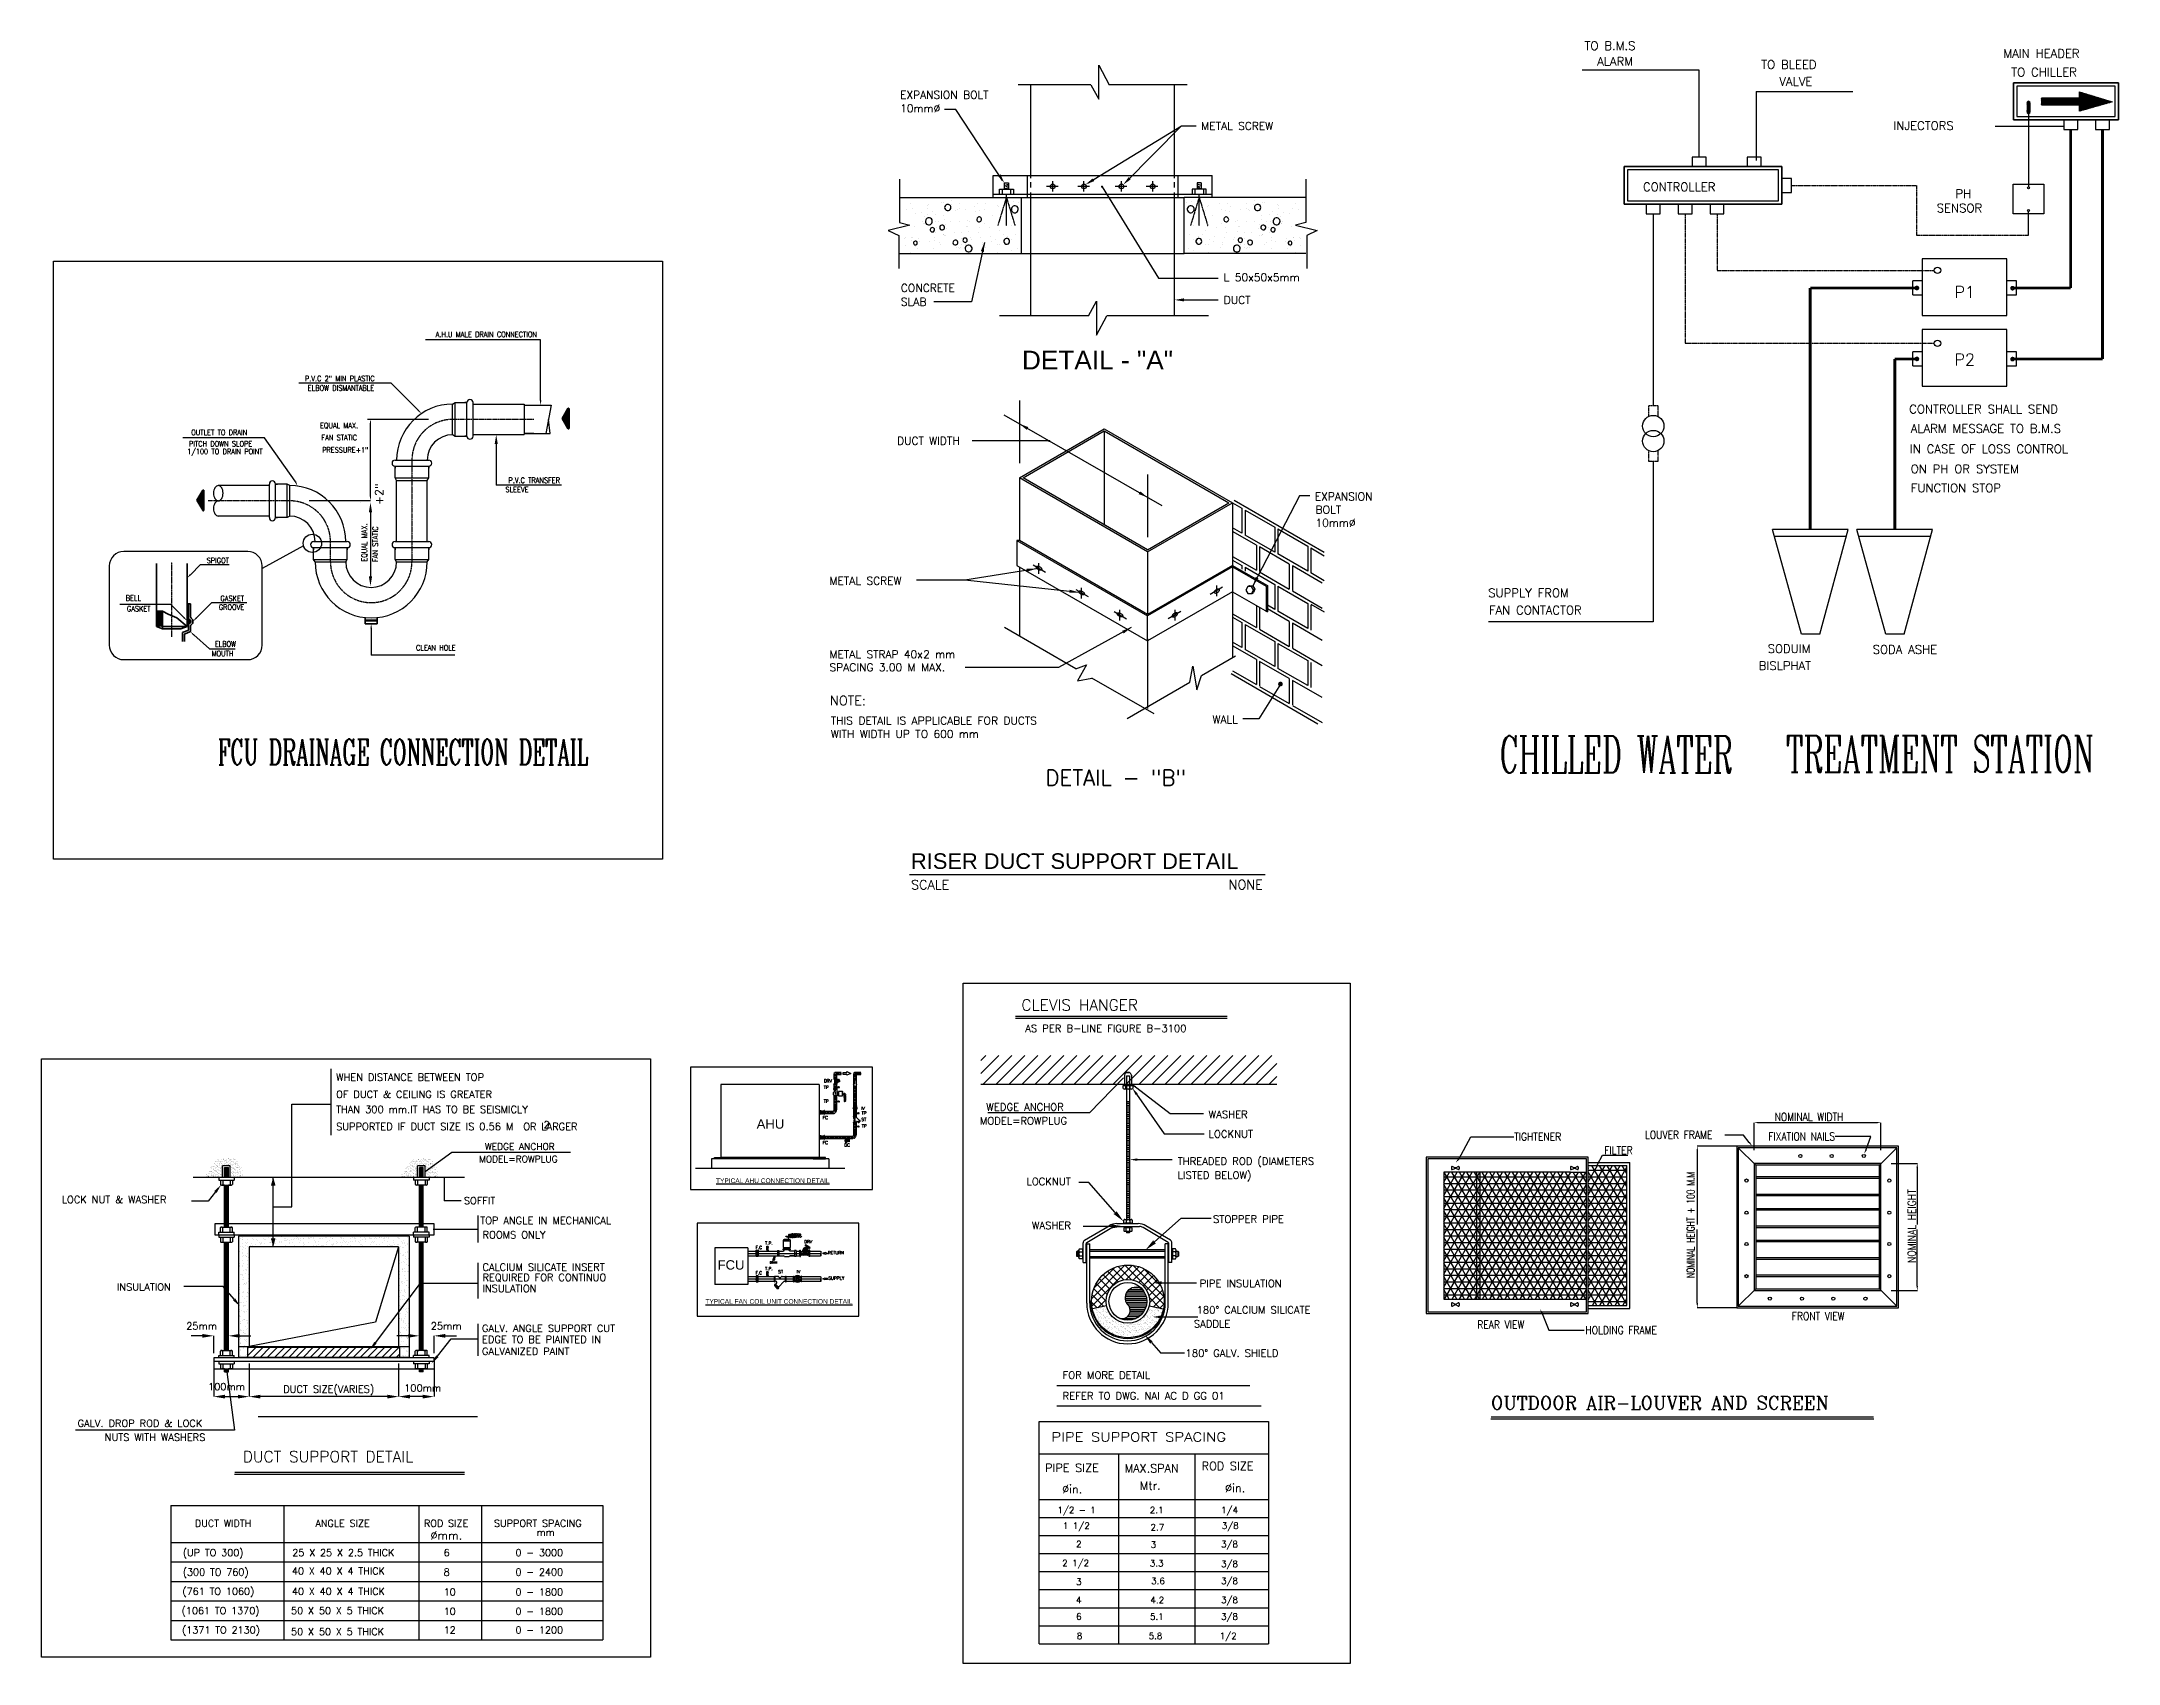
# Model space of a CAD drawing. Header units: millimetres. Extents: x 6 to 143847, y -192 to 53542.
# Drawn here: x 6 to 66442, y -192 to 51711 of the extents above; entities that cross this region are included whole.
import ezdxf
from ezdxf.enums import TextEntityAlignment as Align

# ---------------------------------------------------------------- set-up
doc = ezdxf.new("R2010")
doc.units = ezdxf.units.MM
for name, pattern in [('CENTER', [50.8, 31.75, -6.35, 6.35, -6.35]), ('CENTER2', [1.125, 0.75, -0.125, 0.125, -0.125]), ('DASHED2', [0.375, 0.25, -0.125]), ('HIDDEN', [0.375, 0.25, -0.125])]:
    doc.linetypes.add(name, pattern=pattern)
for name, color, linetype in [('1', 7, 'Continuous'), ('AC-AHU', 3, 'Continuous'), ('AC-CENTER', 9, 'CENTER2'), ('AC-CHW-L', 7, 'Continuous'), ('AC-CHWR', 30, 'DASHED2'), ('AC-CHWS', 93, 'DASHED2'), ('AC-EQUIPMENT', 230, 'Continuous'), ('AC-FD', 2, 'Continuous'), ('AC-HOCK-UP', 9, 'Continuous'), ('AC-SDUCT', 6, 'Continuous'), ('AC-SECTION', 7, 'Continuous'), ('AC-TEXT', 7, 'Continuous'), ('AC.REF.1ST.', 200, 'Continuous'), ('CENTER', 1, 'CENTER'), ('DUCT', 7, 'Continuous'), ('HATCH', 11, 'Continuous'), ('HIDDEN', 3, 'HIDDEN'), ('L', 7, 'Continuous'), ('LINE', 3, 'Continuous'), ('M-NOX-2', 2, 'Continuous'), ('M1', 4, 'Continuous'), ('M2', 2, 'Continuous'), ('M3', 3, 'Continuous'), ('M4', 4, 'Continuous'), ('M_HV_TEXT', 7, 'Continuous'), ('MH-SARR', 2, 'Continuous'), ('MH-VALVE', 7, 'Continuous'), ('MLEROY80', 2, 'Continuous'), ('PIP', 7, 'Continuous'), ('RED', 3, 'Continuous'), ('S', 6, 'CENTER'), ('Text', 50, 'Continuous'), ('TEXT1', 6, 'Continuous'), ('TOWER-CONNECTION', 4, 'Continuous')]:
    doc.layers.add(name, color=color, linetype=linetype)
for name, color, linetype, lineweight in [('2', 2, 'Continuous', 25), ('3', 3, 'Continuous', 25), ('5', 5, 'Continuous', 35)]:
    doc.layers.add(name, color=color, linetype=linetype, lineweight=lineweight)
doc.styles.add('ARIAL', font='arial.ttf', dxfattribs={"width": 0.8})
doc.styles.add('LEROY', font='SIMPLEX')
doc.styles.add('MOST', font='romanc.shx')
doc.styles.add('ROMANC', font='romans.shx', dxfattribs={"width": 0.65, "height": 200})
doc.styles.add('ROMANS', font='romans.shx', dxfattribs={"width": 0.8, "height": 100})
doc.styles.add('ROMANT', font='romanc.shx')
doc.styles.add('S', font='ROMANS.SHX')
doc.styles.add('TTXT', font='arial.ttf', dxfattribs={"width": 0.9})

msp = doc.modelspace()

# ---------------------------------------------------------------- texts
at = {"style": 'ROMANC'}
for s, p in [('25mm', (5127, 10610)), ('25mm', (12950, 10610)), ('100mm', (5923, 8665)), ('DUCT SIZE(VARIES)', (9192, 8588)), ('100mm', (12199, 8623))]:
    msp.add_text(s, height=230.4, dxfattribs=at).set_placement(p, align=Align.MIDDLE_CENTER)
at = {"layer": '3', "style": 'ROMANT'}
for s, height, p in [('TO B.M.S', 273.4, (49364, 51438)), ('ALARM', 273.4, (49766, 50940)), ('MAIN HEADER', 273.44, (62760, 51192)), ('TO BLEED', 273.4, (55015, 50837)), ('VALVE', 273.4, (55595, 50297)), ('TO CHILLER', 273.4, (63014, 50594)), ('INJECTORS', 273.4, (59239, 48883)), ('CONTROLLER', 273.4, (51231, 46923)), ('SENSOR', 273.4, (60630, 46245)), ('PH', 273.4, (61227, 46703)), ('P1  ', 371.6, (61199, 43507)), ('P2', 371.6, (61197, 41348)), ('CONTROLLER SHALL SEND', 273.44, (59748, 39812)), ('ALARM MESSAGE TO B.M.S', 273.44, (59797, 39190)), ('IN CASE OF LOSS CONTROL', 273.44, (59768, 38538)), ('ON PH OR SYSTEM', 273.44, (59797, 37897)), ('FUNCTION STOP', 273.44, (59801, 37289)), ('SUPPLY FROM ', 273.44, (46281, 33930)), ('FAN CONTACTOR', 273.44, (46306, 33377)), ('SODUIM ', 273.4, (55220, 32144)), ('SODA ASHE', 273.4, (58579, 32120)), ('BISLPHAT', 273.4, (54932, 31600))]:
    msp.add_text(s, height=height, dxfattribs=at).set_placement(p)
at = {"layer": '3', "style": 'ROMANT', "width": 0.8}
for s, height, p in [(' A.H.U MALE DRAIN CONNECTION', 172.58, (15853, 42339)), ('P.V.C 2" MIN PLASTIC', 172.58, (10661, 40926)), ('ELBOW DISMANTABLE', 172.58, (10648, 40623)), ('OUTLET TO DRAIN', 172.58, (6585, 39202)), ('EQUAL MAX.', 172.6, (10136, 39421)), ('1/100 TO DRAIN POINT', 172.58, (7078, 38592)), ('PITCH DOWN SLOPE', 172.58, (6747, 38839)), ('FAN STATIC', 172.6, (10098, 39037)), ('PRESSURE+1"', 172.58, (10463, 38641)), ('SLEEVE', 172.6, (15584, 37374)), ('P.V.C TRANSFER', 172.58, (16592, 37670)), ('SPIGOT', 172.6, (6000, 35104)), ('BELL ', 172.6, (3294, 33903)), ('GASKET', 172.6, (6487, 33891)), ('GASKET', 172.6, (3492, 33561)), ('GROOVE', 172.6, (6487, 33612)), ('MOUTH', 172.6, (6144, 32125)), ('ELBOW ', 172.6, (6333, 32432)), ('CLEAN HOLE', 172.6, (13255, 32312))]:
    msp.add_text(s, height=height, dxfattribs=at).set_placement(p, align=Align.MIDDLE_RIGHT)
at = {"layer": '3', "style": 'ROMANT'}
msp.add_text('+2"', height=260.6, rotation=90, dxfattribs=at).set_placement((10805, 37571), align=Align.MIDDLE_RIGHT)
at = {"layer": '3', "style": 'ROMANT', "width": 0.8}
for s, p in [('EQUAL MAX.', (10332, 36291)), ('FAN STATIC', (10681, 36194))]:
    msp.add_text(s, height=172.6, rotation=90, dxfattribs=at).set_placement(p, align=Align.MIDDLE_RIGHT)
at = {"layer": 'AC-FD', "style": 'ROMANS'}
msp.add_text('DRAIN', height=59.2, dxfattribs=at).set_placement((23307, 12611))
at = {"layer": 'AC-SECTION', "ltscale": 0.02, "style": 'ARIAL'}
for s, height, p in [('AHU', 300, (22881, 16922)), ('%%uTYPICAL AHU CONNECTION DETAIL', 150, (21581, 15182)), ('FCU', 300, (21630, 12412)), ('%%uTYPICAL FAN COIL UNIT CONNECTION DETAIL', 150, (21244, 11319))]:
    msp.add_text(s, height=height, dxfattribs=at).set_placement(p)
at = {"layer": 'AC-TEXT', "style": 'ROMANS'}
for s, p in [('TP', (25027, 18196)), ('DRV', (25032, 18405)), ('FC', (24996, 17222)), ('TP', (25027, 17753)), ('TP', (26237, 17372)), ('IV', (26231, 17522)), ('ST', (26230, 17164)), ('TP', (26242, 16959)), ('FC', (24996, 16422)), ('DC', (25685, 16347)), ('T.P.', (23150, 13211)), ('DRV', (24400, 13255)), ('F.C', (22844, 13070)), ('RETURN', (25160, 12901)), ('F.C', (22844, 12258)), ('T.P.', (23150, 12395)), ('ST', (23572, 12293)), ('IV', (24163, 12293)), ('SUPPLY', (25172, 12089))]:
    msp.add_text(s, height=100, dxfattribs=at).set_placement(p)
at = {"layer": 'M-NOX-2', "style": 'S'}
for s, height, p in [('EXPANSION BOLT', 250, (27469, 49880)), ('10mm%%C', 250, (27469, 49446)), ('METAL SCREW', 250, (37103, 48885)), ('CONCRETE', 250, (27496, 43702)), ('L 50x50x5mm', 250, (37819, 44040)), ('SLAB', 250, (27496, 43256)), ('DUCT', 250, (37819, 43315)), ('DUCT WIDTH', 250, (27373, 38809)), ('EXPANSION ', 250, (40734, 37027)), ('BOLT', 250, (40761, 36603)), ('10mm%%C', 250, (40752, 36184)), ('METAL SCREW', 250, (25213, 34328)), ('METAL STRAP 40x2 mm', 250, (25213, 31978)), ('SPACING 3.00 M MAX.', 250, (25213, 31559)), ('THIS DETAIL IS APPLICABLE FOR DUCTS', 250, (25256, 29852)), ('WALL', 250, (37462, 29893)), ('WITH WIDTH UP TO 600 mm', 250, (25256, 29429)), ('DETAIL - "B"', 500, (32122, 27900))]:
    msp.add_text(s, height=height, dxfattribs=at).set_placement(p)
at = {"layer": 'M2', "color": 3, "style": 'S'}
msp.add_text('NOTE:', height=300, dxfattribs=at).set_placement((25229, 30470))
at = {"layer": 'M_HV_TEXT', "color": 6, "style": 'MOST', "width": 0.574045}
for s, height, p in [('FCU DRAINAGE CONNECTION DETAIL', 812.69, (5645, 28570, -9727)), (' CHILLED WATER ', 1180.35, (46175, 28310)), ('TREATMENT STATION', 1180.35, (55813, 28328))]:
    msp.add_text(s, height=height, dxfattribs=at).set_placement(p)
at = {"layer": 'Text', "style": 'ROMANC'}
for s, height, p in [('CLEVIS HANGER', 359.42, (31351, 20700)), ('AS PER B-LINE FIGURE B-3100', 235.2, (31471, 20015)), ('WHEN DISTANCE BETWEEN TOP ', 230.4, (9429, 18453)), ('OF DUCT & CEILING IS GREATER ', 230.4, (9429, 17906)), ('THAN 300 mm.IT HAS TO BE SEISMICLY ', 230.4, (9429, 17423)), ('MODEL=ROWPLUG', 235.2, (30018, 17055)), ('WEDGE ANCHOR', 235.2, (30227, 17498)), ('WASHER', 235.2, (37338, 17261)), ('SUPPORTED IF DUCT SIZE IS 0.56 M  OR LARGER', 230.4, (9429, 16876)), ('2', 230, (16064, 16936)), ('LOCKNUT', 235.2, (37338, 16634)), ('MODEL=ROWPLUG', 211.68, (14002, 15845)), ('WEDGE ANCHOR', 211.68, (14190, 16244)), ('THREADED ROD (DIAMETERS ', 235.2, (36349, 15764)), ('LOCKNUT', 235.2, (31510, 15112)), ('LISTED BELOW)', 235.2, (36349, 15315)), ('LOCK NUT & WASHER', 230.4, (654, 14538)), ('SOFFIT', 230.4, (13514, 14505)), ('TOP ANGLE IN MECHANICAL ', 230.4, (14039, 13869)), ('STOPPER PIPE', 235.2, (37480, 13909)), ('ROOMS ONLY', 230.4, (14115, 13412)), ('WASHER', 235.2, (31685, 13709)), ('INSULATION', 230.4, (2415, 11741)), ('CALCIUM SILICATE INSERT', 230.4, (14110, 12376)), ('REQUIRED FOR CONTINUO', 230.4, (14110, 12047)), ('PIPE INSULATION', 235.2, (37054, 11854)), ('INSULATION', 230.4, (14110, 11693)), ('GALV. ANGLE SUPPORT CUT', 230.4, (14098, 10417)), (' SADDLE', 235.2, (36703, 10558)), ('180%%d CALCIUM SILICATE ', 235.2, (36952, 11003)), ('EDGE TO BE PIAINTED IN', 230.4, (14098, 10063)), ('GALVANIZED PAINT', 230.4, (14098, 9683)), ('180%%d GALV. SHIELD', 235.2, (36598, 9622)), ('FOR MORE DETAIL ', 235.2, (32668, 8920)), ('REFER TO DWG. NAI AC D GG 01', 235.2, (32668, 8254)), ('GALV. DROP ROD & LOCK', 230.4, (1160, 7379)), ('NUTS WITH WASHERS', 230.4, (2026, 6932)), ('DUCT SUPPORT DETAIL', 359.42, (6445, 6247)), ('PIPE SIZE', 263.4, (32110, 5938)), ('MAX.SPAN', 263.4, (34655, 5923)), ('ROD SIZE', 263.4, (37115, 5996)), ('%%Cin.', 263.4, (32653, 5258)), ('Mtr.', 263.4, (35140, 5369)), ('%%Cin.', 263.4, (37864, 5293)), ('1/2 - 1', 204.8, (32500, 4615)), ('2.1', 204.8, (35458, 4615)), ('1/4', 204.8, (37735, 4615)), ('DUCT WIDTH', 225.3, (4911, 4178)), ('ANGLE SIZE', 225.3, (8766, 4178)), ('ROD SIZE', 225.3, (12238, 4178)), ('%%Cmm.', 263.4, (12446, 3774)), ('SUPPORT SPACING', 225.28, (14482, 4178)), ('mm', 225.3, (15844, 3893)), ('1 1/2', 204.8, (32677, 4113)), ('2.7', 204.8, (35480, 4064)), ('3/8', 204.8, (37757, 4113)), ('(UP TO 300)', 225.28, (4526, 3242)), ('25 X 25 X 2.5 THICK', 225.28, (8028, 3242)), ('6', 225, (12870, 3242)), ('0 - 3000', 225.3, (15166, 3242)), ('2', 205, (33099, 3525)), ('3', 205, (35483, 3510)), ('3/8', 204.8, (37735, 3525)), ('(300 TO 760)', 225.28, (4526, 2618)), ('40 X 40 X 4 THICK', 225.28, (8016, 2654)), ('8', 225, (12870, 2618)), ('0 - 2400', 225.3, (15166, 2618)), ('2 1/2', 204.8, (32655, 2919)), ('3.3', 204.8, (35458, 2911)), ('3/8', 204.8, (37735, 2892)), ('(761 TO 1060)', 225.28, (4513, 2004)), ('40 X 40 X 4 THICK', 225.28, (8016, 2004)), ('10', 225.3, (12870, 1983)), ('0 - 1800', 225.3, (15166, 1983)), ('3', 205, (33099, 2320)), ('3.6', 204.8, (35501, 2347)), ('3/8', 204.8, (37735, 2347)), ('(1061 TO 1370)', 225.28, (4487, 1387)), ('50 X 50 X 5 THICK', 225.28, (7990, 1387)), ('10', 225.3, (12870, 1361)), ('0 - 1800', 225.3, (15166, 1361)), ('4', 205, (33099, 1736)), ('6', 205, (33099, 1208)), ('5.1', 204.8, (35463, 1206)), ('4.2', 204.8, (35477, 1734)), ('3/8', 204.8, (37735, 1736)), ('3/8', 204.8, (37735, 1208)), ('(1371 TO 2130)', 225.28, (4500, 770)), ('50 X 50 X 5 THICK', 225.28, (7990, 718)), ('12', 225.3, (12870, 767)), ('0 - 1200', 225.3, (15166, 767)), ('8', 205, (33124, 588)), ('5.8', 204.8, (35420, 586)), ('1/2', 204.8, (37692, 588))]:
    msp.add_text(s, height=height, dxfattribs=at).set_placement(p)
at = {"layer": 'Text', "style": 'ROMANS', "width": 0.85}
msp.add_text('NOMINAL WIDTH', height=251.96, dxfattribs=at).set_placement((56543, 17298), align=Align.MIDDLE_CENTER)
for s, height, p in [('TIGHTENER', 252, (47111, 16665)), ('LOUVER FRAME', 251.96, (51295, 16725)), ('FILTER', 252, (49993, 16229)), ('HOLDING FRAME', 251.96, (49393, 10474))]:
    msp.add_text(s, height=height, dxfattribs=at).set_placement(p, align=Align.MIDDLE_LEFT)
msp.add_text('FIXATION NAILS', height=251.96, dxfattribs=at).set_placement((57378, 16673), align=Align.MIDDLE_RIGHT)
at = {"layer": 'Text', "style": 'ROMANS'}
for s, width, p in [('NOMINAL HEIGHT + 100 M.M', 0.7, (52759, 13838)), ('NOMINAL HEIGHT', 0.85, (59831, 13803))]:
    msp.add_text(s, height=251.96, rotation=90, dxfattribs=dict(at, width=width)).set_placement(p, align=Align.MIDDLE_CENTER)
at = {"layer": 'Text', "style": 'ROMANS', "width": 0.85}
for s, p in [('REAR VIEW', (46684, 10653)), ('FRONT VIEW', (56836, 10923))]:
    msp.add_text(s, height=252, dxfattribs=at).set_placement(p, align=Align.MIDDLE)
at = {"layer": 'Text', "style": 'ROMANC', "width": 1.2}
msp.add_text('PIPE SUPPORT SPACING', height=289.77, dxfattribs=at).set_placement((32309, 6912))
at = {"layer": 'TEXT1'}
for s, height, style, p in [('DETAIL - "A"', 600, 'TTXT', (31367, 41217)), ('OUTDOOR AIR-LOUVER AND SCREEN', 419.93, 'ROMANT', (46369, 7938))]:
    msp.add_text(s, height=height, dxfattribs=dict(at, style=style)).set_placement(p)

# ---------------------------------------------------------------- blocks, each defined once
blk = doc.blocks.new('M-ARR01')
at = {"layer": 'MH-SARR'}
blk.add_lwpolyline([(-7, 0.9), (-7, -0.9), (-3.5, -0.9), (-3.5, -1.7), (0, 0), (-3.5, 1.7), (-3.5, 0.9)], close=True, dxfattribs=at)
blk = doc.blocks.new('1')
at = {"layer": 'AC.REF.1ST.'}
blk.add_hatch(color=256, dxfattribs=at).paths.add_polyline_path([(-37, 0, 1), (37, 0, 1)])
for radius in [46.8, 37.3]:
    blk.add_circle((0, 0), radius, dxfattribs=at)
blk = doc.blocks.new('V-BOOL')
at = {"layer": 'MH-VALVE'}
for p, q in [((-186, 75, 0), (-186, 70, 0)), ((-125, 80, 0), (-181, 80, 0)), ((-125, 65, 0), (-181, 65, 0)), ((-132, 25), (-132, -25)), ((-132, 25), (-112, 25)), ((-132, 8, 0), (-112, 8, 0)), ((-125, 80, 0), (-125, 65, 0)), ((-112, 75, 0), (-125, 75, 0)), ((-114, 70, 0), (-125, 70, 0)), ((-84, 44, 0), (-112, 69, 0)), ((-112, 33), (-101, 33)), ((-112, 33), (-112, -33, 0)), ((-82, 49, 0), (-110, 75, 0)), ((-101, 33), (-101, -33, 0)), ((-101, 30), (-30, 30)), ((-101, 25), (-30, 25)), ((-51, 43, 0), (-82, 43, 0)), ((-51, 48, 0), (-80, 48, 0)), ((-76, 48, 0), (-76, 59, 0)), ((-56, 59, 0), (-76, 59, 0)), ((-71, 48, 0), (-71, 59, 0)), ((-71, 30), (-71, 43, 0)), ((-61, 48, 0), (-61, 59, 0)), ((-61, 30), (-61, 43, 0)), ((-56, 48, 0), (-56, 59, 0)), ((-51, 43, 0), (-51, 48, 0)), ((-20, 33), (-30, 33)), ((-30, 33), (-30, -33, 0)), ((-20, 33), (-20, -33, 0)), ((0, 25), (-20, 25)), ((0, 8, 0), (-20, 8, 0)), ((0, 25), (0, -25)), ((-132, -11, 0), (-112, -11, 0)), ((-132, -25), (-112, -25)), ((-112, -33, 0), (-101, -33, 0)), ((-101, -25), (-30, -25)), ((-101, -30), (-30, -30)), ((-20, -33, 0), (-30, -33, 0)), ((0, -11, 0), (-20, -11, 0)), ((0, -25), (-20, -25))]:
    blk.add_line(p, q, dxfattribs=at)
for centre, radius, start, end in [((-181, 75, 0), 5.07, 90, 180), ((-181, 70, 0), 5.07, 180, 270), ((-114, 68, 0), 2.54, 45, 90), ((-112, 73, 0), 2.54, 45, 90), ((-82, 46, 0), 2.54, 225, 270), ((-80, 51, 0), 2.54, 225, 270)]:
    blk.add_arc(centre, radius, start, end, dxfattribs=at)
blk = doc.blocks.new('*X5')
at = {"color": 0}
for p, q in [((-87.7, 30.6), (-86.8, 30.6)), ((-87.6, 30.9), (-86.8, 30.9)), ((-87.6, 30.8), (-86.8, 30.8)), ((-87.5, 31), (-86.8, 31)), ((-87.4, 31.1), (-86.8, 31.1)), ((-87.3, 31.2), (-86.8, 31.2)), ((-87.2, 31.4), (-87, 31.4)), ((-90.2, 26.4), (-86.8, 26.4)), ((-90.2, 26.2), (-86.8, 26.2)), ((-90.1, 26.5), (-86.8, 26.5)), ((-90.1, 26.1), (-86.8, 26.1)), ((-90, 26.6), (-86.8, 26.6)), ((-90, 26), (-86.8, 26)), ((-89.9, 26.9), (-86.8, 26.9)), ((-89.9, 26.8), (-86.8, 26.8)), ((-89.9, 25.9), (-86.8, 25.9)), ((-89.9, 25.8), (-86.8, 25.8)), ((-89.8, 27), (-86.8, 27)), ((-89.8, 25.6), (-86.8, 25.6)), ((-89.7, 27.2), (-86.8, 27.2)), ((-89.7, 27.1), (-86.8, 27.1)), ((-89.7, 25.5), (-86.8, 25.5)), ((-89.7, 25.4), (-86.8, 25.4)), ((-89.6, 27.4), (-86.8, 27.4)), ((-89.6, 25.2), (-86.8, 25.2)), ((-89.5, 27.5), (-86.8, 27.5)), ((-89.5, 25.1), (-86.8, 25.1)), ((-89.4, 27.8), (-86.8, 27.8)), ((-89.4, 27.6), (-86.8, 27.6)), ((-89.4, 25), (-86.8, 25)), ((-89.4, 24.9), (-86.8, 24.9)), ((-89.3, 27.9), (-86.8, 27.9)), ((-89.3, 24.8), (-86.8, 24.8)), ((-89.2, 28.1), (-86.8, 28.1)), ((-89.2, 28), (-86.8, 28)), ((-89.2, 24.6), (-86.8, 24.6)), ((-89.2, 24.5), (-86.8, 24.5)), ((-89.1, 28.2), (-86.8, 28.2)), ((-89.1, 24.4), (-86.8, 24.4)), ((-89, 28.4), (-86.8, 28.4)), ((-89, 24.2), (-86.8, 24.2)), ((-88.9, 28.6), (-86.8, 28.6)), ((-88.9, 28.5), (-86.8, 28.5)), ((-88.9, 24.1), (-86.8, 24.1)), ((-88.9, 24), (-86.8, 24)), ((-88.8, 28.8), (-86.8, 28.8)), ((-88.8, 23.9), (-86.8, 23.9)), ((-88.7, 28.9), (-86.8, 28.9)), ((-88.7, 23.8), (-86.8, 23.8)), ((-88.6, 29.1), (-86.8, 29.1)), ((-88.6, 29), (-86.8, 29)), ((-88.6, 23.6), (-86.8, 23.6)), ((-88.6, 23.5), (-86.8, 23.5)), ((-88.5, 29.2), (-86.8, 29.2)), ((-88.5, 23.4), (-86.8, 23.4)), ((-88.4, 29.5), (-86.8, 29.5)), ((-88.4, 29.4), (-86.8, 29.4)), ((-88.4, 23.2), (-86.8, 23.2)), ((-88.4, 23.1), (-86.8, 23.1)), ((-88.3, 29.6), (-86.8, 29.6)), ((-88.3, 23), (-86.8, 23)), ((-88.2, 29.8), (-86.8, 29.8)), ((-88.2, 22.9), (-86.8, 22.9)), ((-88.1, 30), (-86.8, 30)), ((-88.1, 29.9), (-86.8, 29.9)), ((-88.1, 22.8), (-86.8, 22.8)), ((-88.1, 22.6), (-86.8, 22.6)), ((-88, 30.1), (-86.8, 30.1)), ((-88, 22.5), (-86.8, 22.5)), ((-87.9, 30.4), (-86.8, 30.4)), ((-87.9, 30.2), (-86.8, 30.2)), ((-87.9, 22.4), (-86.8, 22.4)), ((-87.9, 22.2), (-86.8, 22.2)), ((-87.8, 30.5), (-86.8, 30.5)), ((-87.8, 22.1), (-86.8, 22.1)), ((-87.7, 22), (-86.8, 22)), ((-87.6, 21.9), (-86.8, 21.9)), ((-87.6, 21.8), (-86.8, 21.8)), ((-87.5, 21.6), (-86.8, 21.6)), ((-87.4, 21.5), (-86.8, 21.5)), ((-87.3, 21.4), (-86.8, 21.4)), ((-87.2, 21.2), (-87, 21.2))]:
    blk.add_line(p, q, dxfattribs=at)
blk = doc.blocks.new('*X7')
at = {"color": 0}
for p, q in [((402.5, 305.9), (405.2, 308.7)), ((402.5, 306.5), (404.7, 308.7)), ((402.5, 307), (404.2, 308.7)), ((402.5, 307.5), (403.6, 308.7)), ((402.5, 308.1), (403.1, 308.7)), ((402.5, 308.6), (402.6, 308.7)), ((402.5, 305.4), (405.5, 308.4)), ((402.5, 304.9), (405.5, 307.9)), ((402.5, 304.3), (405.5, 307.3)), ((402.5, 303.8), (405.5, 306.8)), ((402.5, 303.3), (405.5, 306.3)), ((402.5, 302.8), (405.5, 305.8)), ((402.5, 302.2), (405.5, 305.2)), ((402.5, 301.7), (405.5, 304.7)), ((402.6, 301.3), (405.5, 304.2)), ((403.1, 301.3), (405.5, 303.6)), ((403.6, 301.3), (405.5, 303.1)), ((404.1, 301.3), (405.5, 302.6)), ((404.7, 301.3), (405.5, 302)), ((405.2, 301.3), (405.5, 301.5))]:
    blk.add_line(p, q, dxfattribs=at)
blk = doc.blocks.new('*X6')
at = {"color": 0}
for p, q in [((418.6, 303.7), (419.6, 304.7)), ((418.6, 303.6), (419.7, 304.6)), ((418.6, 303.9), (419.4, 304.6)), ((418.7, 303.3), (420, 304.6)), ((418.7, 303.4), (419.9, 304.6)), ((418.8, 303.2), (420.1, 304.5)), ((418.8, 304.2), (419.1, 304.5)), ((418.9, 303.1), (420.2, 304.4)), ((419, 303), (420.3, 304.3)), ((419.1, 302.9), (420.4, 304.2)), ((419.2, 302.9), (420.4, 304.1)), ((419.3, 302.8), (420.5, 304)), ((419.5, 302.8), (420.5, 303.8)), ((419.6, 302.8), (420.5, 303.7)), ((419.9, 302.8), (420.5, 303.4))]:
    blk.add_line(p, q, dxfattribs=at)
blk = doc.blocks.new('AR-1')
blk.add_lwpolyline([(0, 0, 0, 1, 0), (-3, 0, 1, 1, 0)], format="xyseb")
blk = doc.blocks.new('TAST32')
at = {"color": 3, "style": 'LEROY'}
blk.add_attdef('SCALE', text='', height=3, dxfattribs=at).set_placement((0, -4.55), align=Align.RIGHT)
blk = doc.blocks.new('TAST26')
at = {"color": 3, "style": 'LEROY'}
blk.add_text('SCALE', height=3, dxfattribs=at).set_placement((0.02, -4.55))
at = {"color": 4, "style": 'LEROY'}
blk.add_attdef('TITLE', (0, 2), '', height=5, dxfattribs=at)
at = {"color": 3, "style": 'S'}
blk.add_attdef('1:100', (19.59, -4.55), '', height=3, dxfattribs=at)
blk = doc.blocks.new('*X14')
at = {"color": 0}
for p, q in [((-51740.558, 41661.955), (-51740.343, 41662.17)), ((-51740.558, 41661.99), (-51740.378, 41662.17)), ((-51740.558, 41662.026), (-51740.414, 41662.17)), ((-51740.558, 41662.061), (-51740.449, 41662.17)), ((-51740.558, 41662.096), (-51740.484, 41662.17)), ((-51740.558, 41662.132), (-51740.52, 41662.17)), ((-51740.558, 41662.167), (-51740.555, 41662.17)), ((-51740.341, 41661.948), (-51740.558, 41662.165)), ((-51740.377, 41661.948), (-51740.558, 41662.129)), ((-51740.412, 41661.948), (-51740.558, 41662.094)), ((-51740.447, 41661.948), (-51740.558, 41662.058)), ((-51740.529, 41661.948), (-51740.308, 41662.17)), ((-51740.306, 41661.948), (-51740.527, 41662.17)), ((-51740.494, 41661.948), (-51740.272, 41662.17)), ((-51740.27, 41661.948), (-51740.492, 41662.17)), ((-51740.458, 41661.948), (-51740.237, 41662.17)), ((-51740.235, 41661.948), (-51740.456, 41662.17)), ((-51740.423, 41661.948), (-51740.202, 41662.17)), ((-51740.2, 41661.948), (-51740.421, 41662.17)), ((-51740.388, 41661.948), (-51740.166, 41662.17)), ((-51740.164, 41661.948), (-51740.386, 41662.17)), ((-51740.352, 41661.948), (-51740.131, 41662.17)), ((-51740.129, 41661.948), (-51740.35, 41662.17)), ((-51740.317, 41661.948), (-51740.095, 41662.17)), ((-51740.094, 41661.948), (-51740.315, 41662.17)), ((-51740.281, 41661.948), (-51740.06, 41662.17)), ((-51740.058, 41661.948), (-51740.28, 41662.17)), ((-51740.246, 41661.948), (-51740.025, 41662.17)), ((-51740.023, 41661.948), (-51740.244, 41662.17)), ((-51740.211, 41661.948), (-51739.989, 41662.17)), ((-51739.988, 41661.948), (-51740.209, 41662.17)), ((-51740.175, 41661.948), (-51739.954, 41662.17)), ((-51739.952, 41661.948), (-51740.174, 41662.17)), ((-51740.14, 41661.948), (-51739.919, 41662.17)), ((-51739.917, 41661.948), (-51740.138, 41662.17)), ((-51740.105, 41661.948), (-51739.883, 41662.17)), ((-51739.882, 41661.948), (-51740.103, 41662.17)), ((-51740.069, 41661.948), (-51739.848, 41662.17)), ((-51739.846, 41661.948), (-51740.068, 41662.17)), ((-51740.034, 41661.948), (-51739.813, 41662.17)), ((-51739.811, 41661.948), (-51740.032, 41662.17)), ((-51739.999, 41661.948), (-51739.777, 41662.17)), ((-51739.775, 41661.948), (-51739.997, 41662.17)), ((-51739.963, 41661.948), (-51739.742, 41662.17)), ((-51739.74, 41661.948), (-51739.961, 41662.17)), ((-51739.928, 41661.948), (-51739.707, 41662.17)), ((-51739.705, 41661.948), (-51739.926, 41662.17)), ((-51739.893, 41661.948), (-51739.671, 41662.17)), ((-51739.669, 41661.948), (-51739.891, 41662.17)), ((-51739.857, 41661.948), (-51739.636, 41662.17)), ((-51739.634, 41661.948), (-51739.855, 41662.17)), ((-51739.822, 41661.948), (-51739.6, 41662.17)), ((-51739.599, 41661.948), (-51739.82, 41662.17)), ((-51739.787, 41661.948), (-51739.565, 41662.17)), ((-51739.563, 41661.948), (-51739.785, 41662.17)), ((-51739.751, 41661.948), (-51739.53, 41662.17)), ((-51739.528, 41661.948), (-51739.749, 41662.17)), ((-51739.716, 41661.948), (-51739.494, 41662.17)), ((-51739.493, 41661.948), (-51739.714, 41662.17)), ((-51739.68, 41661.948), (-51739.459, 41662.17)), ((-51739.457, 41661.948), (-51739.679, 41662.17)), ((-51739.645, 41661.948), (-51739.424, 41662.17)), ((-51739.422, 41661.948), (-51739.643, 41662.17)), ((-51739.61, 41661.948), (-51739.388, 41662.17)), ((-51739.387, 41661.948), (-51739.608, 41662.17)), ((-51739.574, 41661.948), (-51739.353, 41662.17)), ((-51739.351, 41661.948), (-51739.573, 41662.17)), ((-51739.539, 41661.948), (-51739.318, 41662.17)), ((-51739.316, 41661.948), (-51739.537, 41662.17)), ((-51739.504, 41661.948), (-51739.282, 41662.17)), ((-51739.281, 41661.948), (-51739.502, 41662.17)), ((-51739.468, 41661.948), (-51739.257, 41662.159)), ((-51739.257, 41661.96), (-51739.467, 41662.17)), ((-51739.433, 41661.948), (-51739.257, 41662.124)), ((-51739.257, 41661.996), (-51739.431, 41662.17)), ((-51739.398, 41661.948), (-51739.257, 41662.089)), ((-51739.257, 41662.031), (-51739.396, 41662.17)), ((-51739.362, 41661.948), (-51739.257, 41662.053)), ((-51739.257, 41662.066), (-51739.36, 41662.17)), ((-51739.257, 41662.102), (-51739.325, 41662.17)), ((-51739.257, 41662.137), (-51739.29, 41662.17)), ((-51739.257, 41662.372), (-51739.238, 41662.39)), ((-51738.742, 41661.869), (-51739.257, 41662.384)), ((-51739.257, 41662.336), (-51739.212, 41662.382)), ((-51739.257, 41662.301), (-51739.185, 41662.373)), ((-51739.257, 41662.265), (-51739.158, 41662.365)), ((-51739.257, 41662.23), (-51739.131, 41662.357)), ((-51738.769, 41661.861), (-51739.257, 41662.349)), ((-51739.257, 41662.195), (-51739.104, 41662.348)), ((-51739.257, 41662.159), (-51739.077, 41662.34)), ((-51739.257, 41662.124), (-51739.05, 41662.331)), ((-51739.257, 41662.089), (-51739.023, 41662.323)), ((-51739.257, 41662.053), (-51738.996, 41662.315)), ((-51738.797, 41661.853), (-51739.257, 41662.314)), ((-51739.257, 41662.018), (-51738.969, 41662.306)), ((-51739.257, 41661.983), (-51738.942, 41662.298)), ((-51739.257, 41661.947), (-51738.915, 41662.29)), ((-51739.257, 41661.912), (-51738.888, 41662.281)), ((-51738.824, 41661.845), (-51739.257, 41662.278)), ((-51739.257, 41661.877), (-51738.861, 41662.273)), ((-51739.257, 41661.841), (-51738.834, 41662.264)), ((-51739.257, 41661.806), (-51738.807, 41662.256)), ((-51739.257, 41661.77), (-51738.78, 41662.248)), ((-51738.852, 41661.838), (-51739.257, 41662.243)), ((-51739.257, 41661.735), (-51738.753, 41662.239)), ((-51738.879, 41661.83), (-51739.257, 41662.208)), ((-51738.907, 41661.822), (-51739.257, 41662.172)), ((-51738.934, 41661.814), (-51739.257, 41662.137)), ((-51738.962, 41661.806), (-51739.257, 41662.102)), ((-51738.989, 41661.798), (-51739.257, 41662.066)), ((-51739.017, 41661.79), (-51739.257, 41662.031)), ((-51739.226, 41661.731), (-51738.726, 41662.231)), ((-51738.714, 41661.877), (-51739.223, 41662.385)), ((-51739.177, 41661.745), (-51738.699, 41662.223)), ((-51738.687, 41661.885), (-51739.171, 41662.369)), ((-51739.127, 41661.759), (-51738.672, 41662.214)), ((-51738.659, 41661.893), (-51739.12, 41662.353)), ((-51739.078, 41661.773), (-51738.645, 41662.206)), ((-51738.632, 41661.9), (-51739.069, 41662.337)), ((-51739.028, 41661.787), (-51738.618, 41662.197)), ((-51738.604, 41661.908), (-51739.017, 41662.321)), ((-51738.979, 41661.801), (-51738.591, 41662.189)), ((-51738.577, 41661.916), (-51738.966, 41662.306)), ((-51738.929, 41661.815), (-51738.564, 41662.181)), ((-51738.549, 41661.924), (-51738.915, 41662.29)), ((-51738.88, 41661.829), (-51738.537, 41662.172)), ((-51738.522, 41661.932), (-51738.863, 41662.274)), ((-51738.83, 41661.844), (-51738.51, 41662.164)), ((-51738.494, 41661.94), (-51738.812, 41662.258)), ((-51738.781, 41661.858), (-51738.483, 41662.155)), ((-51738.467, 41661.947), (-51738.761, 41662.242)), ((-51738.732, 41661.872), (-51738.456, 41662.147)), ((-51738.439, 41661.955), (-51738.71, 41662.226)), ((-51738.682, 41661.886), (-51738.429, 41662.139)), ((-51738.412, 41661.963), (-51738.658, 41662.21)), ((-51738.633, 41661.9), (-51738.402, 41662.13)), ((-51738.384, 41661.971), (-51738.607, 41662.194)), ((-51738.583, 41661.914), (-51738.375, 41662.122)), ((-51738.357, 41661.979), (-51738.556, 41662.178)), ((-51738.534, 41661.928), (-51738.348, 41662.114)), ((-51738.329, 41661.987), (-51738.504, 41662.162)), ((-51738.484, 41661.942), (-51738.321, 41662.105)), ((-51738.302, 41661.995), (-51738.453, 41662.146)), ((-51738.435, 41661.957), (-51738.294, 41662.097)), ((-51738.274, 41662.002), (-51738.402, 41662.13)), ((-51738.385, 41661.971), (-51738.268, 41662.088)), ((-51738.247, 41662.01), (-51738.35, 41662.114)), ((-51738.336, 41661.985), (-51738.241, 41662.08)), ((-51738.219, 41662.018), (-51738.299, 41662.098)), ((-51738.286, 41661.999), (-51738.214, 41662.072)), ((-51738.192, 41662.026), (-51738.248, 41662.082)), ((-51738.237, 41662.013), (-51738.187, 41662.063)), ((-51738.164, 41662.034), (-51738.196, 41662.066)), ((-51738.187, 41662.027), (-51738.16, 41662.055)), ((-51738.137, 41662.042), (-51738.145, 41662.05)), ((-51738.138, 41662.041), (-51738.133, 41662.046)), ((-51740.483, 41661.948), (-51740.558, 41662.023)), ((-51740.518, 41661.948), (-51740.558, 41661.988)), ((-51740.553, 41661.948), (-51740.558, 41661.952)), ((-51739.327, 41661.948), (-51739.257, 41662.018)), ((-51739.292, 41661.948), (-51739.257, 41661.983)), ((-51739.044, 41661.783), (-51739.257, 41661.996)), ((-51739.072, 41661.775), (-51739.257, 41661.96)), ((-51739.099, 41661.767), (-51739.257, 41661.925)), ((-51739.127, 41661.759), (-51739.257, 41661.889)), ((-51739.154, 41661.751), (-51739.257, 41661.854)), ((-51739.182, 41661.743), (-51739.257, 41661.819)), ((-51739.209, 41661.735), (-51739.257, 41661.783)), ((-51739.237, 41661.728), (-51739.257, 41661.748))]:
    blk.add_line(p, q, dxfattribs=at)
blk = doc.blocks.new('*X15')
at = {"color": 0}
for p, q in [((-51736.693, 41662.922), (-51736.644, 41662.972)), ((-51736.693, 41662.924), (-51736.645, 41662.972)), ((-51736.693, 41662.926), (-51736.647, 41662.972)), ((-51736.693, 41662.928), (-51736.649, 41662.972)), ((-51736.693, 41662.929), (-51736.651, 41662.972)), ((-51736.693, 41662.915), (-51736.638, 41662.971)), ((-51736.693, 41662.917), (-51736.639, 41662.971)), ((-51736.693, 41662.919), (-51736.641, 41662.971)), ((-51736.693, 41662.92), (-51736.642, 41662.971)), ((-51736.693, 41662.931), (-51736.653, 41662.971)), ((-51736.693, 41662.912), (-51736.635, 41662.97)), ((-51736.693, 41662.913), (-51736.636, 41662.97)), ((-51736.693, 41662.908), (-51736.632, 41662.969)), ((-51736.693, 41662.91), (-51736.633, 41662.969)), ((-51736.693, 41662.905), (-51736.63, 41662.968)), ((-51736.693, 41662.906), (-51736.631, 41662.968)), ((-51736.693, 41662.901), (-51736.627, 41662.967)), ((-51736.693, 41662.903), (-51736.628, 41662.967)), ((-51736.693, 41662.897), (-51736.625, 41662.966)), ((-51736.693, 41662.899), (-51736.626, 41662.966)), ((-51736.693, 41662.896), (-51736.624, 41662.965)), ((-51736.693, 41662.894), (-51736.623, 41662.964)), ((-51736.693, 41662.89), (-51736.621, 41662.963)), ((-51736.693, 41662.892), (-51736.622, 41662.963)), ((-51736.693, 41662.889), (-51736.62, 41662.962)), ((-51736.693, 41662.887), (-51736.619, 41662.961)), ((-51736.693, 41662.883), (-51736.617, 41662.96)), ((-51736.693, 41662.885), (-51736.618, 41662.96)), ((-51736.693, 41662.882), (-51736.616, 41662.959)), ((-51736.693, 41662.88), (-51736.615, 41662.958)), ((-51736.693, 41662.878), (-51736.614, 41662.957)), ((-51736.693, 41662.876), (-51736.613, 41662.956)), ((-51736.693, 41662.874), (-51736.613, 41662.955)), ((-51736.693, 41662.873), (-51736.612, 41662.954)), ((-51736.693, 41662.871), (-51736.611, 41662.953)), ((-51736.693, 41662.869), (-51736.61, 41662.952)), ((-51736.693, 41662.867), (-51736.61, 41662.951)), ((-51736.693, 41662.866), (-51736.609, 41662.95)), ((-51736.693, 41662.864), (-51736.608, 41662.949)), ((-51736.693, 41662.862), (-51736.608, 41662.947)), ((-51736.693, 41662.86), (-51736.607, 41662.946)), ((-51736.693, 41662.859), (-51736.606, 41662.945)), ((-51736.693, 41662.857), (-51736.606, 41662.944)), ((-51736.693, 41662.855), (-51736.605, 41662.943)), ((-51736.693, 41662.853), (-51736.605, 41662.941)), ((-51736.693, 41662.851), (-51736.604, 41662.94)), ((-51736.693, 41662.85), (-51736.604, 41662.939)), ((-51736.693, 41662.848), (-51736.604, 41662.937)), ((-51736.693, 41662.846), (-51736.603, 41662.936)), ((-51736.693, 41662.844), (-51736.603, 41662.934)), ((-51736.693, 41662.843), (-51736.603, 41662.933)), ((-51736.602, 41662.843), (-51736.693, 41662.933)), ((-51736.693, 41662.841), (-51736.603, 41662.931)), ((-51736.602, 41662.841), (-51736.693, 41662.931)), ((-51736.693, 41662.839), (-51736.603, 41662.93)), ((-51736.602, 41662.839), (-51736.693, 41662.93)), ((-51736.693, 41662.837), (-51736.602, 41662.928)), ((-51736.602, 41662.837), (-51736.693, 41662.928)), ((-51736.693, 41662.836), (-51736.602, 41662.926)), ((-51736.602, 41662.836), (-51736.693, 41662.926)), ((-51736.602, 41662.834), (-51736.693, 41662.925)), ((-51736.693, 41662.834), (-51736.602, 41662.924)), ((-51736.693, 41662.832), (-51736.602, 41662.923)), ((-51736.602, 41662.832), (-51736.693, 41662.923)), ((-51736.693, 41662.83), (-51736.602, 41662.921)), ((-51736.602, 41662.83), (-51736.693, 41662.921)), ((-51736.693, 41662.829), (-51736.602, 41662.919)), ((-51736.602, 41662.829), (-51736.693, 41662.919)), ((-51736.693, 41662.827), (-51736.602, 41662.917)), ((-51736.602, 41662.827), (-51736.693, 41662.917)), ((-51736.693, 41662.825), (-51736.602, 41662.916)), ((-51736.602, 41662.825), (-51736.693, 41662.916)), ((-51736.693, 41662.823), (-51736.602, 41662.914)), ((-51736.602, 41662.823), (-51736.693, 41662.914)), ((-51736.693, 41662.821), (-51736.602, 41662.912)), ((-51736.602, 41662.822), (-51736.693, 41662.912)), ((-51736.693, 41662.82), (-51736.602, 41662.91)), ((-51736.602, 41662.82), (-51736.693, 41662.91)), ((-51736.602, 41662.818), (-51736.693, 41662.909)), ((-51736.693, 41662.818), (-51736.602, 41662.908)), ((-51736.693, 41662.816), (-51736.602, 41662.907)), ((-51736.602, 41662.816), (-51736.693, 41662.907)), ((-51736.693, 41662.814), (-51736.602, 41662.905)), ((-51736.602, 41662.815), (-51736.693, 41662.905)), ((-51736.693, 41662.813), (-51736.602, 41662.903)), ((-51736.602, 41662.813), (-51736.693, 41662.903)), ((-51736.602, 41662.811), (-51736.693, 41662.902)), ((-51736.693, 41662.811), (-51736.602, 41662.901)), ((-51736.693, 41662.809), (-51736.602, 41662.9)), ((-51736.602, 41662.809), (-51736.693, 41662.9)), ((-51736.693, 41662.807), (-51736.602, 41662.898)), ((-51736.602, 41662.807), (-51736.693, 41662.898)), ((-51736.693, 41662.806), (-51736.602, 41662.896)), ((-51736.602, 41662.806), (-51736.693, 41662.896)), ((-51736.693, 41662.804), (-51736.602, 41662.894)), ((-51736.602, 41662.804), (-51736.693, 41662.894)), ((-51736.693, 41662.802), (-51736.602, 41662.893)), ((-51736.602, 41662.802), (-51736.693, 41662.893)), ((-51736.693, 41662.8), (-51736.602, 41662.891)), ((-51736.602, 41662.8), (-51736.693, 41662.891)), ((-51736.693, 41662.798), (-51736.602, 41662.889)), ((-51736.602, 41662.799), (-51736.693, 41662.889)), ((-51736.693, 41662.797), (-51736.602, 41662.887)), ((-51736.602, 41662.797), (-51736.693, 41662.887)), ((-51736.602, 41662.795), (-51736.693, 41662.886)), ((-51736.693, 41662.795), (-51736.602, 41662.885)), ((-51736.693, 41662.793), (-51736.602, 41662.884)), ((-51736.602, 41662.793), (-51736.693, 41662.884)), ((-51736.693, 41662.791), (-51736.602, 41662.882)), ((-51736.602, 41662.792), (-51736.693, 41662.882)), ((-51736.693, 41662.79), (-51736.602, 41662.88)), ((-51736.602, 41662.79), (-51736.693, 41662.88)), ((-51736.602, 41662.788), (-51736.693, 41662.879)), ((-51736.693, 41662.788), (-51736.602, 41662.878)), ((-51736.693, 41662.786), (-51736.602, 41662.877)), ((-51736.602, 41662.786), (-51736.693, 41662.877)), ((-51736.693, 41662.784), (-51736.602, 41662.875)), ((-51736.602, 41662.784), (-51736.693, 41662.875)), ((-51736.693, 41662.783), (-51736.602, 41662.873)), ((-51736.602, 41662.783), (-51736.693, 41662.873)), ((-51736.693, 41662.781), (-51736.602, 41662.871)), ((-51736.602, 41662.781), (-51736.693, 41662.871)), ((-51736.693, 41662.779), (-51736.602, 41662.87)), ((-51736.602, 41662.779), (-51736.693, 41662.87)), ((-51736.693, 41662.777), (-51736.602, 41662.868)), ((-51736.602, 41662.777), (-51736.693, 41662.868)), ((-51736.693, 41662.775), (-51736.602, 41662.866)), ((-51736.602, 41662.776), (-51736.693, 41662.866)), ((-51736.693, 41662.774), (-51736.602, 41662.864)), ((-51736.602, 41662.774), (-51736.693, 41662.864)), ((-51736.602, 41662.772), (-51736.693, 41662.863)), ((-51736.693, 41662.772), (-51736.602, 41662.862)), ((-51736.693, 41662.77), (-51736.602, 41662.861)), ((-51736.602, 41662.77), (-51736.693, 41662.861)), ((-51736.693, 41662.768), (-51736.602, 41662.859)), ((-51736.602, 41662.769), (-51736.693, 41662.859)), ((-51736.693, 41662.767), (-51736.602, 41662.857)), ((-51736.602, 41662.767), (-51736.693, 41662.857)), ((-51736.602, 41662.765), (-51736.693, 41662.856)), ((-51736.693, 41662.765), (-51736.602, 41662.855)), ((-51736.693, 41662.763), (-51736.602, 41662.854)), ((-51736.602, 41662.763), (-51736.693, 41662.854)), ((-51736.693, 41662.761), (-51736.602, 41662.852)), ((-51736.602, 41662.761), (-51736.693, 41662.852)), ((-51736.693, 41662.76), (-51736.602, 41662.85)), ((-51736.602, 41662.76), (-51736.693, 41662.85)), ((-51736.693, 41662.758), (-51736.602, 41662.848)), ((-51736.602, 41662.758), (-51736.693, 41662.848)), ((-51736.693, 41662.756), (-51736.602, 41662.847)), ((-51736.602, 41662.756), (-51736.693, 41662.847)), ((-51736.693, 41662.754), (-51736.602, 41662.845)), ((-51736.602, 41662.754), (-51736.693, 41662.845)), ((-51736.693, 41662.752), (-51736.602, 41662.843)), ((-51736.602, 41662.753), (-51736.693, 41662.843)), ((-51736.693, 41662.751), (-51736.602, 41662.841)), ((-51736.602, 41662.751), (-51736.693, 41662.841)), ((-51736.693, 41662.749), (-51736.602, 41662.84)), ((-51736.602, 41662.749), (-51736.693, 41662.84)), ((-51736.693, 41662.747), (-51736.602, 41662.838)), ((-51736.602, 41662.747), (-51736.693, 41662.838)), ((-51736.693, 41662.745), (-51736.602, 41662.836)), ((-51736.602, 41662.746), (-51736.693, 41662.836)), ((-51736.693, 41662.744), (-51736.602, 41662.834)), ((-51736.602, 41662.744), (-51736.693, 41662.834)), ((-51736.602, 41662.742), (-51736.693, 41662.833)), ((-51736.693, 41662.742), (-51736.602, 41662.832)), ((-51736.693, 41662.74), (-51736.602, 41662.831)), ((-51736.602, 41662.74), (-51736.693, 41662.831)), ((-51736.693, 41662.738), (-51736.602, 41662.829)), ((-51736.602, 41662.738), (-51736.693, 41662.829)), ((-51736.693, 41662.737), (-51736.602, 41662.827)), ((-51736.602, 41662.737), (-51736.693, 41662.827)), ((-51736.602, 41662.735), (-51736.693, 41662.826)), ((-51736.693, 41662.735), (-51736.602, 41662.825)), ((-51736.693, 41662.733), (-51736.602, 41662.824)), ((-51736.602, 41662.733), (-51736.693, 41662.824)), ((-51736.693, 41662.731), (-51736.602, 41662.822)), ((-51736.602, 41662.731), (-51736.693, 41662.822)), ((-51736.693, 41662.73), (-51736.602, 41662.82)), ((-51736.602, 41662.73), (-51736.693, 41662.82)), ((-51736.693, 41662.728), (-51736.602, 41662.818)), ((-51736.602, 41662.728), (-51736.693, 41662.818)), ((-51736.693, 41662.726), (-51736.602, 41662.817)), ((-51736.602, 41662.726), (-51736.693, 41662.817)), ((-51736.693, 41662.724), (-51736.602, 41662.815)), ((-51736.602, 41662.724), (-51736.693, 41662.815)), ((-51736.693, 41662.722), (-51736.602, 41662.813)), ((-51736.602, 41662.723), (-51736.693, 41662.813)), ((-51736.693, 41662.721), (-51736.602, 41662.811)), ((-51736.602, 41662.721), (-51736.693, 41662.811)), ((-51736.602, 41662.719), (-51736.693, 41662.81)), ((-51736.693, 41662.719), (-51736.602, 41662.809)), ((-51736.693, 41662.717), (-51736.602, 41662.808)), ((-51736.602, 41662.717), (-51736.693, 41662.808)), ((-51736.693, 41662.715), (-51736.602, 41662.806)), ((-51736.602, 41662.716), (-51736.693, 41662.806)), ((-51736.693, 41662.714), (-51736.602, 41662.804)), ((-51736.602, 41662.714), (-51736.693, 41662.804)), ((-51736.602, 41662.712), (-51736.693, 41662.803)), ((-51736.693, 41662.712), (-51736.602, 41662.802)), ((-51736.693, 41662.71), (-51736.602, 41662.801)), ((-51736.602, 41662.71), (-51736.693, 41662.801)), ((-51736.693, 41662.708), (-51736.602, 41662.799)), ((-51736.602, 41662.708), (-51736.693, 41662.799)), ((-51736.693, 41662.707), (-51736.602, 41662.797)), ((-51736.602, 41662.707), (-51736.693, 41662.797)), ((-51736.693, 41662.705), (-51736.602, 41662.795)), ((-51736.602, 41662.705), (-51736.693, 41662.795)), ((-51736.693, 41662.703), (-51736.602, 41662.794)), ((-51736.602, 41662.703), (-51736.693, 41662.794)), ((-51736.693, 41662.701), (-51736.602, 41662.792)), ((-51736.602, 41662.701), (-51736.693, 41662.792)), ((-51736.693, 41662.699), (-51736.602, 41662.79)), ((-51736.602, 41662.7), (-51736.693, 41662.79)), ((-51736.693, 41662.698), (-51736.602, 41662.788)), ((-51736.602, 41662.698), (-51736.693, 41662.788)), ((-51736.602, 41662.696), (-51736.693, 41662.787)), ((-51736.693, 41662.696), (-51736.602, 41662.786)), ((-51736.693, 41662.694), (-51736.602, 41662.785)), ((-51736.602, 41662.694), (-51736.693, 41662.785)), ((-51736.693, 41662.692), (-51736.602, 41662.783)), ((-51736.602, 41662.693), (-51736.693, 41662.783)), ((-51736.693, 41662.691), (-51736.602, 41662.781)), ((-51736.602, 41662.691), (-51736.693, 41662.781)), ((-51736.602, 41662.689), (-51736.693, 41662.78)), ((-51736.693, 41662.689), (-51736.602, 41662.779)), ((-51736.693, 41662.687), (-51736.602, 41662.778)), ((-51736.602, 41662.687), (-51736.693, 41662.778)), ((-51736.693, 41662.685), (-51736.602, 41662.776)), ((-51736.602, 41662.685), (-51736.693, 41662.776)), ((-51736.693, 41662.684), (-51736.602, 41662.774)), ((-51736.602, 41662.684), (-51736.693, 41662.774)), ((-51736.693, 41662.682), (-51736.602, 41662.772)), ((-51736.602, 41662.682), (-51736.693, 41662.772)), ((-51736.693, 41662.68), (-51736.602, 41662.771)), ((-51736.602, 41662.68), (-51736.693, 41662.771)), ((-51736.693, 41662.678), (-51736.602, 41662.769)), ((-51736.602, 41662.678), (-51736.693, 41662.769)), ((-51736.693, 41662.676), (-51736.602, 41662.767)), ((-51736.602, 41662.677), (-51736.693, 41662.767)), ((-51736.693, 41662.675), (-51736.602, 41662.765)), ((-51736.602, 41662.675), (-51736.693, 41662.765)), ((-51736.602, 41662.673), (-51736.693, 41662.764)), ((-51736.693, 41662.673), (-51736.602, 41662.763)), ((-51736.693, 41662.671), (-51736.602, 41662.762)), ((-51736.602, 41662.671), (-51736.693, 41662.762)), ((-51736.693, 41662.669), (-51736.602, 41662.76)), ((-51736.602, 41662.67), (-51736.693, 41662.76)), ((-51736.693, 41662.668), (-51736.602, 41662.758)), ((-51736.602, 41662.668), (-51736.693, 41662.758)), ((-51736.602, 41662.666), (-51736.693, 41662.757)), ((-51736.693, 41662.666), (-51736.602, 41662.756)), ((-51736.693, 41662.664), (-51736.602, 41662.755)), ((-51736.602, 41662.664), (-51736.693, 41662.755)), ((-51736.693, 41662.662), (-51736.602, 41662.753)), ((-51736.602, 41662.662), (-51736.693, 41662.753)), ((-51736.693, 41662.661), (-51736.602, 41662.751)), ((-51736.602, 41662.661), (-51736.693, 41662.751)), ((-51736.693, 41662.659), (-51736.602, 41662.749)), ((-51736.602, 41662.659), (-51736.693, 41662.749)), ((-51736.693, 41662.657), (-51736.602, 41662.748)), ((-51736.602, 41662.657), (-51736.693, 41662.748)), ((-51736.693, 41662.655), (-51736.602, 41662.746)), ((-51736.602, 41662.655), (-51736.693, 41662.746)), ((-51736.693, 41662.653), (-51736.602, 41662.744)), ((-51736.602, 41662.654), (-51736.693, 41662.744)), ((-51736.692, 41662.933), (-51736.655, 41662.971)), ((-51736.692, 41662.935), (-51736.657, 41662.971)), ((-51736.692, 41662.938), (-51736.659, 41662.97)), ((-51736.602, 41662.848), (-51736.692, 41662.937)), ((-51736.602, 41662.846), (-51736.692, 41662.936)), ((-51736.602, 41662.845), (-51736.692, 41662.934)), ((-51736.691, 41662.94), (-51736.662, 41662.97)), ((-51736.602, 41662.852), (-51736.691, 41662.94)), ((-51736.602, 41662.85), (-51736.691, 41662.939)), ((-51736.69, 41662.943), (-51736.664, 41662.969)), ((-51736.602, 41662.855), (-51736.69, 41662.943)), ((-51736.602, 41662.853), (-51736.69, 41662.941)), ((-51736.602, 41662.859), (-51736.689, 41662.945)), ((-51736.602, 41662.857), (-51736.689, 41662.944)), ((-51736.688, 41662.946), (-51736.667, 41662.967)), ((-51736.602, 41662.862), (-51736.688, 41662.948)), ((-51736.602, 41662.86), (-51736.688, 41662.946)), ((-51736.602, 41662.864), (-51736.687, 41662.949)), ((-51736.686, 41662.95), (-51736.671, 41662.965)), ((-51736.602, 41662.868), (-51736.686, 41662.951)), ((-51736.602, 41662.866), (-51736.686, 41662.95)), ((-51736.602, 41662.869), (-51736.685, 41662.952)), ((-51736.602, 41662.873), (-51736.684, 41662.954)), ((-51736.602, 41662.871), (-51736.684, 41662.953)), ((-51736.602, 41662.875), (-51736.683, 41662.955)), ((-51736.602, 41662.876), (-51736.682, 41662.956)), ((-51736.602, 41662.878), (-51736.681, 41662.957)), ((-51736.602, 41662.88), (-51736.68, 41662.958)), ((-51736.602, 41662.883), (-51736.679, 41662.96)), ((-51736.602, 41662.882), (-51736.679, 41662.959)), ((-51736.602, 41662.885), (-51736.678, 41662.96)), ((-51736.602, 41662.887), (-51736.677, 41662.961)), ((-51736.602, 41662.889), (-51736.676, 41662.962)), ((-51736.602, 41662.891), (-51736.675, 41662.963)), ((-51736.602, 41662.892), (-51736.674, 41662.964)), ((-51736.602, 41662.894), (-51736.673, 41662.964)), ((-51736.602, 41662.896), (-51736.672, 41662.965)), ((-51736.602, 41662.898), (-51736.67, 41662.966)), ((-51736.602, 41662.899), (-51736.669, 41662.966)), ((-51736.602, 41662.901), (-51736.668, 41662.967)), ((-51736.602, 41662.903), (-51736.667, 41662.967)), ((-51736.602, 41662.905), (-51736.666, 41662.968)), ((-51736.602, 41662.906), (-51736.664, 41662.968)), ((-51736.602, 41662.908), (-51736.663, 41662.969)), ((-51736.602, 41662.91), (-51736.662, 41662.969)), ((-51736.602, 41662.912), (-51736.661, 41662.97)), ((-51736.602, 41662.913), (-51736.659, 41662.97)), ((-51736.602, 41662.915), (-51736.658, 41662.971)), ((-51736.602, 41662.917), (-51736.656, 41662.971)), ((-51736.602, 41662.919), (-51736.655, 41662.971)), ((-51736.602, 41662.921), (-51736.653, 41662.971)), ((-51736.602, 41662.922), (-51736.652, 41662.972)), ((-51736.602, 41662.924), (-51736.65, 41662.972)), ((-51736.602, 41662.926), (-51736.648, 41662.972)), ((-51736.602, 41662.928), (-51736.646, 41662.972)), ((-51736.603, 41662.929), (-51736.645, 41662.972)), ((-51736.603, 41662.931), (-51736.643, 41662.971)), ((-51736.603, 41662.933), (-51736.641, 41662.971)), ((-51736.603, 41662.936), (-51736.638, 41662.971)), ((-51736.604, 41662.938), (-51736.636, 41662.97)), ((-51736.605, 41662.94), (-51736.634, 41662.969)), ((-51736.606, 41662.943), (-51736.631, 41662.968)), ((-51736.607, 41662.946), (-51736.628, 41662.967)), ((-51736.609, 41662.95), (-51736.624, 41662.965)), ((-51736.693, 41662.652), (-51736.602, 41662.742)), ((-51736.602, 41662.652), (-51736.693, 41662.742)), ((-51736.693, 41662.65), (-51736.602, 41662.741)), ((-51736.602, 41662.65), (-51736.693, 41662.741)), ((-51736.693, 41662.648), (-51736.602, 41662.739)), ((-51736.602, 41662.648), (-51736.693, 41662.739)), ((-51736.693, 41662.646), (-51736.602, 41662.737)), ((-51736.602, 41662.647), (-51736.693, 41662.737)), ((-51736.693, 41662.645), (-51736.602, 41662.735)), ((-51736.602, 41662.645), (-51736.693, 41662.735)), ((-51736.602, 41662.643), (-51736.693, 41662.734)), ((-51736.693, 41662.643), (-51736.602, 41662.733)), ((-51736.693, 41662.641), (-51736.602, 41662.732)), ((-51736.602, 41662.641), (-51736.693, 41662.732)), ((-51736.693, 41662.639), (-51736.602, 41662.73)), ((-51736.602, 41662.639), (-51736.693, 41662.73)), ((-51736.693, 41662.638), (-51736.602, 41662.728)), ((-51736.602, 41662.638), (-51736.693, 41662.728)), ((-51736.602, 41662.636), (-51736.693, 41662.727)), ((-51736.693, 41662.636), (-51736.602, 41662.726)), ((-51736.693, 41662.634), (-51736.602, 41662.725)), ((-51736.602, 41662.634), (-51736.693, 41662.725)), ((-51736.693, 41662.632), (-51736.602, 41662.723)), ((-51736.602, 41662.632), (-51736.693, 41662.723)), ((-51736.693, 41662.631), (-51736.602, 41662.721)), ((-51736.602, 41662.631), (-51736.693, 41662.721)), ((-51736.693, 41662.629), (-51736.602, 41662.719)), ((-51736.602, 41662.629), (-51736.693, 41662.719)), ((-51736.693, 41662.627), (-51736.602, 41662.718)), ((-51736.602, 41662.627), (-51736.693, 41662.718)), ((-51736.693, 41662.625), (-51736.602, 41662.716)), ((-51736.602, 41662.625), (-51736.693, 41662.716)), ((-51736.693, 41662.623), (-51736.602, 41662.714)), ((-51736.602, 41662.624), (-51736.693, 41662.714)), ((-51736.693, 41662.622), (-51736.602, 41662.712)), ((-51736.602, 41662.622), (-51736.693, 41662.712)), ((-51736.602, 41662.62), (-51736.693, 41662.711)), ((-51736.693, 41662.62), (-51736.602, 41662.71)), ((-51736.693, 41662.618), (-51736.602, 41662.709)), ((-51736.602, 41662.618), (-51736.693, 41662.709)), ((-51736.693, 41662.616), (-51736.602, 41662.707)), ((-51736.602, 41662.617), (-51736.693, 41662.707)), ((-51736.693, 41662.615), (-51736.602, 41662.705)), ((-51736.602, 41662.615), (-51736.693, 41662.705)), ((-51736.602, 41662.613), (-51736.693, 41662.704)), ((-51736.693, 41662.613), (-51736.602, 41662.703)), ((-51736.693, 41662.611), (-51736.602, 41662.702)), ((-51736.602, 41662.611), (-51736.693, 41662.702)), ((-51736.693, 41662.609), (-51736.602, 41662.7)), ((-51736.602, 41662.609), (-51736.693, 41662.7)), ((-51736.693, 41662.608), (-51736.602, 41662.698)), ((-51736.602, 41662.608), (-51736.693, 41662.698)), ((-51736.693, 41662.606), (-51736.602, 41662.696)), ((-51736.602, 41662.606), (-51736.693, 41662.696)), ((-51736.693, 41662.604), (-51736.602, 41662.695)), ((-51736.602, 41662.604), (-51736.693, 41662.695)), ((-51736.693, 41662.602), (-51736.602, 41662.693)), ((-51736.602, 41662.602), (-51736.693, 41662.693)), ((-51736.693, 41662.6), (-51736.602, 41662.691)), ((-51736.602, 41662.601), (-51736.693, 41662.691)), ((-51736.693, 41662.599), (-51736.602, 41662.689)), ((-51736.602, 41662.599), (-51736.693, 41662.689)), ((-51736.602, 41662.597), (-51736.693, 41662.688)), ((-51736.693, 41662.597), (-51736.602, 41662.687)), ((-51736.693, 41662.595), (-51736.602, 41662.686)), ((-51736.602, 41662.595), (-51736.693, 41662.686)), ((-51736.693, 41662.593), (-51736.602, 41662.684)), ((-51736.602, 41662.594), (-51736.693, 41662.684)), ((-51736.693, 41662.592), (-51736.602, 41662.682)), ((-51736.603, 41662.592), (-51736.693, 41662.682)), ((-51736.603, 41662.59), (-51736.693, 41662.681)), ((-51736.693, 41662.59), (-51736.602, 41662.68)), ((-51736.693, 41662.589), (-51736.602, 41662.679)), ((-51736.603, 41662.589), (-51736.693, 41662.679)), ((-51736.603, 41662.587), (-51736.693, 41662.677)), ((-51736.603, 41662.586), (-51736.693, 41662.675)), ((-51736.604, 41662.584), (-51736.693, 41662.673)), ((-51736.604, 41662.583), (-51736.693, 41662.672)), ((-51736.605, 41662.582), (-51736.693, 41662.67)), ((-51736.605, 41662.58), (-51736.693, 41662.668)), ((-51736.606, 41662.579), (-51736.693, 41662.666)), ((-51736.606, 41662.578), (-51736.693, 41662.665)), ((-51736.607, 41662.576), (-51736.693, 41662.663)), ((-51736.607, 41662.575), (-51736.693, 41662.661)), ((-51736.608, 41662.574), (-51736.693, 41662.659)), ((-51736.608, 41662.573), (-51736.693, 41662.658)), ((-51736.609, 41662.572), (-51736.693, 41662.656)), ((-51736.61, 41662.571), (-51736.693, 41662.654)), ((-51736.61, 41662.57), (-51736.693, 41662.652)), ((-51736.611, 41662.569), (-51736.693, 41662.651)), ((-51736.612, 41662.568), (-51736.693, 41662.649)), ((-51736.613, 41662.567), (-51736.693, 41662.647)), ((-51736.613, 41662.566), (-51736.693, 41662.645)), ((-51736.614, 41662.565), (-51736.693, 41662.643)), ((-51736.615, 41662.564), (-51736.693, 41662.642)), ((-51736.616, 41662.563), (-51736.693, 41662.64)), ((-51736.617, 41662.562), (-51736.693, 41662.638)), ((-51736.618, 41662.561), (-51736.693, 41662.636)), ((-51736.619, 41662.56), (-51736.693, 41662.635)), ((-51736.62, 41662.56), (-51736.693, 41662.633)), ((-51736.621, 41662.559), (-51736.693, 41662.631)), ((-51736.622, 41662.558), (-51736.693, 41662.629)), ((-51736.623, 41662.557), (-51736.693, 41662.628)), ((-51736.624, 41662.557), (-51736.693, 41662.626)), ((-51736.625, 41662.556), (-51736.693, 41662.624)), ((-51736.626, 41662.555), (-51736.693, 41662.622)), ((-51736.627, 41662.555), (-51736.693, 41662.62)), ((-51736.629, 41662.554), (-51736.693, 41662.619)), ((-51736.63, 41662.554), (-51736.693, 41662.617)), ((-51736.631, 41662.553), (-51736.693, 41662.615)), ((-51736.632, 41662.553), (-51736.693, 41662.613)), ((-51736.634, 41662.552), (-51736.693, 41662.612)), ((-51736.635, 41662.552), (-51736.693, 41662.61)), ((-51736.636, 41662.551), (-51736.693, 41662.608)), ((-51736.638, 41662.551), (-51736.693, 41662.606)), ((-51736.639, 41662.551), (-51736.693, 41662.605)), ((-51736.641, 41662.551), (-51736.693, 41662.603)), ((-51736.642, 41662.55), (-51736.693, 41662.601)), ((-51736.644, 41662.55), (-51736.693, 41662.599)), ((-51736.646, 41662.55), (-51736.693, 41662.597)), ((-51736.647, 41662.55), (-51736.693, 41662.596)), ((-51736.649, 41662.55), (-51736.693, 41662.594)), ((-51736.651, 41662.55), (-51736.693, 41662.592)), ((-51736.653, 41662.55), (-51736.693, 41662.59)), ((-51736.692, 41662.587), (-51736.602, 41662.677)), ((-51736.692, 41662.586), (-51736.602, 41662.675)), ((-51736.692, 41662.584), (-51736.602, 41662.673)), ((-51736.655, 41662.551), (-51736.692, 41662.588)), ((-51736.657, 41662.551), (-51736.692, 41662.586)), ((-51736.691, 41662.583), (-51736.602, 41662.672)), ((-51736.691, 41662.581), (-51736.602, 41662.67)), ((-51736.659, 41662.552), (-51736.691, 41662.584)), ((-51736.662, 41662.552), (-51736.691, 41662.581)), ((-51736.69, 41662.58), (-51736.602, 41662.668)), ((-51736.69, 41662.579), (-51736.602, 41662.666)), ((-51736.665, 41662.553), (-51736.69, 41662.578)), ((-51736.689, 41662.578), (-51736.602, 41662.665)), ((-51736.689, 41662.576), (-51736.602, 41662.663)), ((-51736.688, 41662.575), (-51736.602, 41662.661)), ((-51736.688, 41662.574), (-51736.602, 41662.659)), ((-51736.668, 41662.555), (-51736.688, 41662.575)), ((-51736.687, 41662.573), (-51736.602, 41662.657)), ((-51736.686, 41662.572), (-51736.602, 41662.656)), ((-51736.686, 41662.571), (-51736.602, 41662.654)), ((-51736.672, 41662.557), (-51736.686, 41662.571)), ((-51736.685, 41662.57), (-51736.602, 41662.652)), ((-51736.684, 41662.569), (-51736.602, 41662.65)), ((-51736.683, 41662.568), (-51736.602, 41662.649)), ((-51736.683, 41662.567), (-51736.602, 41662.647)), ((-51736.682, 41662.566), (-51736.602, 41662.645)), ((-51736.681, 41662.565), (-51736.602, 41662.643)), ((-51736.68, 41662.564), (-51736.602, 41662.642)), ((-51736.679, 41662.563), (-51736.602, 41662.64)), ((-51736.678, 41662.562), (-51736.602, 41662.638)), ((-51736.677, 41662.561), (-51736.602, 41662.636)), ((-51736.677, 41662.56), (-51736.602, 41662.634)), ((-51736.676, 41662.56), (-51736.602, 41662.633)), ((-51736.675, 41662.559), (-51736.602, 41662.631)), ((-51736.673, 41662.558), (-51736.602, 41662.629)), ((-51736.672, 41662.557), (-51736.602, 41662.627)), ((-51736.671, 41662.557), (-51736.602, 41662.626)), ((-51736.67, 41662.556), (-51736.602, 41662.624)), ((-51736.669, 41662.555), (-51736.602, 41662.622)), ((-51736.668, 41662.555), (-51736.602, 41662.62)), ((-51736.667, 41662.554), (-51736.602, 41662.619)), ((-51736.666, 41662.554), (-51736.602, 41662.617)), ((-51736.664, 41662.553), (-51736.602, 41662.615)), ((-51736.663, 41662.553), (-51736.602, 41662.613)), ((-51736.662, 41662.552), (-51736.602, 41662.611)), ((-51736.66, 41662.552), (-51736.602, 41662.61)), ((-51736.659, 41662.551), (-51736.602, 41662.608)), ((-51736.657, 41662.551), (-51736.602, 41662.606)), ((-51736.656, 41662.551), (-51736.602, 41662.604)), ((-51736.654, 41662.551), (-51736.602, 41662.603)), ((-51736.653, 41662.55), (-51736.602, 41662.601)), ((-51736.651, 41662.55), (-51736.602, 41662.599)), ((-51736.65, 41662.55), (-51736.602, 41662.597)), ((-51736.648, 41662.55), (-51736.602, 41662.596)), ((-51736.646, 41662.55), (-51736.602, 41662.594)), ((-51736.644, 41662.55), (-51736.603, 41662.592)), ((-51736.642, 41662.55), (-51736.603, 41662.59)), ((-51736.64, 41662.551), (-51736.603, 41662.588)), ((-51736.638, 41662.551), (-51736.603, 41662.586)), ((-51736.636, 41662.552), (-51736.604, 41662.583)), ((-51736.633, 41662.552), (-51736.605, 41662.581)), ((-51736.63, 41662.554), (-51736.606, 41662.578)), ((-51736.627, 41662.555), (-51736.607, 41662.575)), ((-51736.623, 41662.558), (-51736.61, 41662.57))]:
    blk.add_line(p, q, dxfattribs=at)

# ---------------------------------------------------------------- hatches: boundary and pattern name
at = {"layer": 'AC-HOCK-UP', "ltscale": 0.02}
h = msp.add_hatch(dxfattribs=at)
h.set_pattern_fill('AR-HBONE', color=256, scale=0.08527, style=0)
h.set_pattern_definition([(315, (726296.43, 197955.06), (1e-15, -12.251993), [25.990402, -8.66346733]), (225, (726302.556, 197948.934), (1e-15, -12.251993), [25.990402, -8.66346733])])
h.paths.add_polyline_path([(22934, 12931), (22934, 12833), (22866, 12833), (22866, 12931)])
h.paths.add_polyline_path([(22934, 12931), (22866, 12931), (22866, 13029), (22934, 13029)])
h = msp.add_hatch(dxfattribs=at)
h.set_pattern_fill('AR-HBONE', color=256, scale=0.08527, style=0)
h.set_pattern_definition([(45, (726296.43, -172909.4325), (1e-15, 12.251993), [25.990402, -8.66346733]), (135, (726302.556, -172903.3065), (1e-15, 12.251993), [25.990402, -8.66346733])])
h.paths.add_polyline_path([(22934, 12114), (22934, 12212), (22866, 12212), (22866, 12114)])
h.paths.add_polyline_path([(22934, 12114), (22866, 12114), (22866, 12016), (22934, 12016)])
at = {"layer": 'HATCH'}
h = msp.add_hatch(dxfattribs=at)
h.set_pattern_fill('NET3', color=256, scale=1679.73305, style=0)
h.set_pattern_definition([(0, (-155181.86, 31127.88), (0, 209.96663), []), (60, (-155181.86, 31127.88), (-181.83644, 104.98332), []), (120, (-155181.86, 31127.88), (-181.83644, -104.98332), [])])
h.paths.add_polyline_path([(45911, 15527), (44860, 15527), (44860, 11468), (45911, 11468)])
h.paths.add_polyline_path([(45911, 11468), (46012, 11468), (46012, 15527), (45911, 15527)])
h.paths.add_polyline_path([(49425, 15527), (48918, 15527), (46012, 15527), (46012, 11468), (48918, 11468), (49425, 11468)])
h.paths.add_polyline_path([(49476, 11357), (49566, 11266), (50715, 11266), (50715, 15743), (49559, 15743), (49476, 15660)])

# ---------------------------------------------------------------- linework, layer by layer
at = {"color": 4, "linetype": 'ByBlock'}
for p, q in [((10215, 36957), (10215, 36957)), ((10528, 36644), (10528, 34598)), ((10215, 34286), (10215, 34286))]:
    msp.add_line(p, q, dxfattribs=at)
for p, q in [((30051, 19101), (30216, 19266)), ((30051, 18685), (30632, 19266)), ((30128, 18347), (31048, 19266)), ((30544, 18347), (31464, 19266)), ((30960, 18347), (31880, 19266)), ((31376, 18347), (32295, 19266)), ((31791, 18347), (32711, 19266)), ((32207, 18347), (33127, 19266)), ((32623, 18347), (33543, 19266)), ((33039, 18347), (33958, 19266)), ((33454, 18347), (34374, 19266)), ((33870, 18347), (34790, 19266)), ((34286, 18347), (35206, 19266)), ((34702, 18347), (35622, 19266)), ((35118, 18347), (36037, 19266)), ((35533, 18347), (36453, 19266)), ((35949, 18347), (36869, 19266)), ((36365, 18347), (37285, 19266)), ((36781, 18347), (37700, 19266)), ((37196, 18347), (38116, 19266)), ((37612, 18347), (38532, 19266)), ((38028, 18347), (38948, 19266)), ((38444, 18347), (39364, 19266)), ((38860, 18347), (39521, 19008)), ((39275, 18347), (39521, 18592)), ((34708, 17792), (34811, 17792)), ((34708, 17734), (34811, 17734)), ((34708, 17675), (34811, 17675)), ((34708, 17616), (34811, 17616)), ((34708, 17557), (34811, 17557)), ((34708, 17498), (34811, 17498)), ((34708, 17440), (34811, 17440)), ((34708, 17381), (34811, 17381)), ((34708, 17322), (34811, 17322)), ((34708, 17263), (34811, 17263)), ((34708, 17204), (34811, 17204)), ((34708, 17146), (34811, 17146)), ((34708, 17087), (34811, 17087)), ((34708, 17028), (34811, 17028)), ((34708, 16969), (34811, 16969)), ((34708, 16910), (34811, 16910)), ((34708, 16852), (34811, 16852)), ((34708, 16793), (34811, 16793)), ((34708, 16734), (34811, 16734)), ((34708, 16675), (34811, 16675)), ((34708, 16616), (34811, 16616)), ((5814, 15953), (5814, 15953)), ((5982, 15978), (5982, 15978)), ((5982, 15954), (5982, 15954)), ((5994, 15979), (5994, 15979)), ((6150, 15954), (6150, 15954)), ((12057, 15946), (12057, 15946)), ((12225, 15971), (12225, 15971)), ((12225, 15946), (12225, 15946)), ((12237, 15972), (12237, 15972)), ((12393, 15947), (12393, 15947)), ((34708, 16558), (34811, 16558)), ((34708, 16499), (34811, 16499)), ((34708, 16440), (34811, 16440)), ((34708, 16381), (34811, 16381)), ((34708, 16322), (34811, 16322)), ((34708, 16264), (34811, 16264)), ((34708, 16205), (34811, 16205)), ((34708, 16146), (34811, 16146)), ((34708, 16087), (34811, 16087)), ((34708, 16028), (34811, 16028)), ((34708, 15970), (34811, 15970)), ((5286, 15399), (5286, 15399)), ((5288, 15449), (5288, 15449)), ((5294, 15450), (5294, 15450)), ((5314, 15403), (5314, 15403)), ((5316, 15411), (5316, 15411)), ((5338, 15397), (5338, 15397)), ((5342, 15400), (5342, 15400)), ((5352, 15390), (5352, 15390)), ((5358, 15408), (5358, 15408)), ((5359, 15500), (5359, 15500)), ((5362, 15396), (5362, 15396)), ((5377, 15480), (5377, 15480)), ((5381, 15551), (5381, 15551)), ((5393, 15548), (5393, 15548)), ((5403, 15539), (5403, 15539)), ((5409, 15555), (5409, 15555)), ((5419, 15668), (5419, 15668)), ((5428, 15660), (5428, 15660)), ((5431, 15418), (5431, 15418)), ((5432, 15556), (5432, 15556)), ((5435, 15452), (5435, 15452)), ((5440, 15547), (5440, 15547)), ((5445, 15697), (5445, 15697)), ((5450, 15496), (5450, 15496)), ((5453, 15561), (5453, 15561)), ((5455, 15688), (5455, 15688)), ((5459, 15422), (5459, 15422)), ((5463, 15532), (5463, 15532)), ((5477, 15704), (5477, 15704)), ((5484, 15412), (5484, 15412)), ((5498, 15714), (5498, 15714)), ((5501, 15615), (5501, 15615)), ((5501, 15610), (5501, 15610)), ((5502, 15645), (5502, 15645)), ((5503, 15428), (5503, 15428)), ((5504, 15447), (5504, 15447)), ((5505, 15707), (5505, 15707)), ((5505, 15505), (5505, 15505)), ((5507, 15397), (5507, 15397)), ((5508, 15401), (5508, 15401)), ((5514, 15438), (5514, 15438)), ((5527, 15570), (5527, 15570)), ((5544, 15803), (5544, 15803)), ((5545, 15480), (5545, 15480)), ((5549, 15713), (5549, 15713)), ((5554, 15794), (5554, 15794)), ((5555, 15574), (5555, 15574)), ((5556, 15596), (5556, 15596)), ((5561, 15395), (5561, 15395)), ((5563, 15764), (5563, 15764)), ((5565, 15682), (5565, 15682)), ((5566, 15587), (5566, 15587)), ((5567, 15660), (5567, 15660)), ((5570, 15555), (5570, 15555)), ((5572, 15856), (5572, 15856)), ((5573, 15451), (5573, 15451)), ((5576, 15437), (5576, 15437)), ((5582, 15886), (5582, 15886)), ((5588, 15668), (5588, 15668)), ((5599, 15580), (5599, 15580)), ((5600, 15860), (5600, 15860)), ((5604, 15441), (5604, 15441)), ((5607, 15745), (5607, 15745)), ((5608, 15547), (5608, 15547)), ((5613, 15544), (5613, 15544)), ((5617, 15735), (5617, 15735)), ((5622, 15723), (5622, 15723)), ((5626, 15751), (5626, 15751)), ((5631, 15533), (5631, 15533)), ((5633, 15923), (5633, 15923)), ((5636, 15819), (5636, 15819)), ((5639, 15715), (5639, 15715)), ((5643, 15611), (5643, 15611)), ((5644, 15866), (5644, 15866)), ((5646, 15507), (5646, 15507)), ((5648, 15447), (5648, 15447)), ((5650, 15727), (5650, 15727)), ((5650, 15403), (5650, 15403)), ((5652, 15412), (5652, 15412)), ((5659, 15893), (5659, 15893)), ((5664, 15692), (5664, 15692)), ((5666, 15494), (5666, 15494)), ((5669, 15939), (5669, 15939)), ((5669, 15884), (5669, 15884)), ((5670, 15616), (5670, 15616)), ((5672, 15590), (5672, 15590)), ((5675, 15397), (5675, 15397)), ((5676, 15485), (5676, 15485)), ((5689, 15818), (5689, 15818)), ((5694, 15732), (5694, 15732)), ((5700, 15593), (5700, 15593)), ((5706, 15873), (5706, 15873)), ((5709, 15769), (5709, 15769)), ((5712, 15803), (5712, 15803)), ((5712, 15665), (5712, 15665)), ((5713, 15480), (5713, 15480)), ((5716, 15841), (5716, 15841)), ((5716, 15561), (5716, 15561)), ((5718, 15875), (5718, 15875)), ((5718, 15643), (5718, 15643)), ((5719, 15457), (5719, 15457)), ((5722, 15456), (5722, 15456)), ((5723, 15442), (5723, 15442)), ((5728, 15634), (5728, 15634)), ((5733, 15683), (5733, 15683)), ((5744, 15599), (5744, 15599)), ((5746, 15879), (5746, 15879)), ((5750, 15886), (5750, 15886)), ((5750, 15460), (5750, 15460)), ((5756, 15668), (5756, 15668)), ((5767, 15742), (5767, 15742)), ((5770, 15792), (5770, 15792)), ((5771, 15923), (5771, 15923)), ((5774, 15819), (5774, 15819)), ((5775, 15591), (5775, 15591)), ((5777, 15547), (5777, 15547)), ((5777, 15393), (5777, 15393)), ((5778, 15715), (5778, 15715)), ((5780, 15783), (5780, 15783)), ((5781, 15611), (5781, 15611)), ((5784, 15507), (5784, 15507)), ((5787, 15384), (5787, 15384)), ((5788, 15403), (5788, 15403)), ((5790, 15885), (5790, 15885)), ((5794, 15751), (5794, 15751)), ((5796, 15746), (5796, 15746)), ((5821, 15941), (5821, 15941)), ((5827, 15740), (5827, 15740)), ((5831, 15932), (5831, 15932)), ((5837, 15939), (5837, 15939)), ((5839, 15751), (5839, 15751)), ((5847, 15875), (5847, 15875)), ((5850, 15771), (5850, 15771)), ((5858, 15818), (5858, 15818)), ((5863, 15894), (5863, 15894)), ((5878, 15889), (5878, 15889)), ((5880, 15804), (5880, 15804)), ((5891, 15898), (5891, 15898)), ((5913, 15761), (5913, 15761)), ((5917, 15928), (5917, 15928)), ((5919, 15887), (5919, 15887)), ((5920, 15824), (5920, 15824)), ((5932, 15839), (5932, 15839)), ((5935, 15904), (5935, 15904)), ((5941, 15765), (5941, 15765)), ((5942, 15830), (5942, 15830)), ((5962, 15751), (5962, 15751)), ((5985, 15874), (5985, 15874)), ((5985, 15771), (5985, 15771)), ((5989, 15787), (5989, 15787)), ((5989, 15770), (5989, 15770)), ((6005, 15939), (6005, 15939)), ((6008, 15914), (6008, 15914)), ((6026, 15819), (6026, 15819)), ((6036, 15917), (6036, 15917)), ((6040, 15498), (6040, 15498)), ((6041, 15936), (6041, 15936)), ((6043, 15738), (6043, 15738)), ((6048, 15804), (6048, 15804)), ((6048, 15537), (6048, 15537)), ((6049, 15481), (6049, 15481)), ((6053, 15729), (6053, 15729)), ((6058, 15930), (6058, 15930)), ((6058, 15780), (6058, 15780)), ((6061, 15826), (6061, 15826)), ((6065, 15722), (6065, 15722)), ((6068, 15618), (6068, 15618)), ((6069, 15683), (6069, 15683)), ((6072, 15514), (6072, 15514)), ((6075, 15410), (6075, 15410)), ((6080, 15923), (6080, 15923)), ((6084, 15504), (6084, 15504)), ((6086, 15784), (6086, 15784)), ((6087, 15887), (6087, 15887)), ((6092, 15669), (6092, 15669)), ((6094, 15887), (6094, 15887)), ((6100, 15686), (6100, 15686)), ((6102, 15488), (6102, 15488)), ((6104, 15878), (6104, 15878)), ((6108, 15647), (6108, 15647)), ((6112, 15479), (6112, 15479)), ((6113, 15548), (6113, 15548)), ((6130, 15790), (6130, 15790)), ((6130, 15752), (6130, 15752)), ((6131, 15879), (6131, 15879)), ((6134, 15775), (6134, 15775)), ((6136, 15651), (6136, 15651)), ((6136, 15534), (6136, 15534)), ((6138, 15671), (6138, 15671)), ((6141, 15567), (6141, 15567)), ((6145, 15463), (6145, 15463)), ((6151, 15835), (6151, 15835)), ((6153, 15637), (6153, 15637)), ((6154, 15933), (6154, 15933)), ((6157, 15413), (6157, 15413)), ((6158, 15514), (6158, 15514)), ((6159, 15436), (6159, 15436)), ((6163, 15627), (6163, 15627)), ((6173, 15940), (6173, 15940)), ((6174, 15617), (6174, 15617)), ((6179, 15398), (6179, 15398)), ((6180, 15657), (6180, 15657)), ((6182, 15936), (6182, 15936)), ((6186, 15517), (6186, 15517)), ((6194, 15819), (6194, 15819)), ((6196, 15929), (6196, 15929)), ((6200, 15825), (6200, 15825)), ((6203, 15799), (6203, 15799)), ((6203, 15721), (6203, 15721)), ((6205, 15785), (6205, 15785)), ((6206, 15617), (6206, 15617)), ((6208, 15381), (6208, 15381)), ((6210, 15584), (6210, 15584)), ((6210, 15513), (6210, 15513)), ((6213, 15409), (6213, 15409)), ((6213, 15386), (6213, 15386)), ((6215, 15776), (6215, 15776)), ((6217, 15804), (6217, 15804)), ((6218, 15481), (6218, 15481)), ((6222, 15377), (6222, 15377)), ((6230, 15523), (6230, 15523)), ((6232, 15803), (6232, 15803)), ((6236, 15384), (6236, 15384)), ((6237, 15684), (6237, 15684)), ((6253, 15666), (6253, 15666)), ((6255, 15887), (6255, 15887)), ((6260, 15669), (6260, 15669)), ((6262, 15733), (6262, 15733)), ((6264, 15535), (6264, 15535)), ((6272, 15881), (6272, 15881)), ((6274, 15526), (6274, 15526)), ((6276, 15809), (6276, 15809)), ((6276, 15777), (6276, 15777)), ((6279, 15673), (6279, 15673)), ((6280, 15390), (6280, 15390)), ((6281, 15670), (6281, 15670)), ((6281, 15548), (6281, 15548)), ((6283, 15569), (6283, 15569)), ((6286, 15465), (6286, 15465)), ((6299, 15752), (6299, 15752)), ((6303, 15533), (6303, 15533)), ((6304, 15534), (6304, 15534)), ((6316, 15684), (6316, 15684)), ((6321, 15483), (6321, 15483)), ((6325, 15676), (6325, 15676)), ((6325, 15413), (6325, 15413)), ((6326, 15675), (6326, 15675)), ((6331, 15537), (6331, 15537)), ((6342, 15617), (6342, 15617)), ((6347, 15399), (6347, 15399)), ((6349, 15726), (6349, 15726)), ((6352, 15622), (6352, 15622)), ((6353, 15400), (6353, 15400)), ((6356, 15518), (6356, 15518)), ((6359, 15414), (6359, 15414)), ((6373, 15632), (6373, 15632)), ((6375, 15542), (6375, 15542)), ((6375, 15434), (6375, 15434)), ((6381, 15403), (6381, 15403)), ((6385, 15425), (6385, 15425)), ((6386, 15482), (6386, 15482)), ((6399, 15685), (6399, 15685)), ((6421, 15568), (6421, 15568)), ((6424, 15464), (6424, 15464)), ((6425, 15409), (6425, 15409)), ((6432, 15382), (6432, 15382)), ((11529, 15392), (11529, 15392)), ((11531, 15441), (11531, 15441)), ((11537, 15443), (11537, 15443)), ((11557, 15395), (11557, 15395)), ((11559, 15404), (11559, 15404)), ((11582, 15389), (11582, 15389)), ((11585, 15392), (11585, 15392)), ((11595, 15383), (11595, 15383)), ((11601, 15401), (11601, 15401)), ((11602, 15493), (11602, 15493)), ((11606, 15389), (11606, 15389)), ((11620, 15472), (11620, 15472)), ((11624, 15544), (11624, 15544)), ((11637, 15541), (11637, 15541)), ((11647, 15532), (11647, 15532)), ((11652, 15548), (11652, 15548)), ((11663, 15660), (11663, 15660)), ((11672, 15653), (11672, 15653)), ((11674, 15411), (11674, 15411)), ((11675, 15549), (11675, 15549)), ((11678, 15445), (11678, 15445)), ((11683, 15539), (11683, 15539)), ((11688, 15690), (11688, 15690)), ((11694, 15489), (11694, 15489)), ((11696, 15553), (11696, 15553)), ((11698, 15681), (11698, 15681)), ((11702, 15414), (11702, 15414)), ((11706, 15525), (11706, 15525)), ((11720, 15696), (11720, 15696)), ((11727, 15404), (11727, 15404)), ((11741, 15706), (11741, 15706)), ((11745, 15638), (11745, 15638)), ((11745, 15608), (11745, 15608)), ((11745, 15602), (11745, 15602)), ((11746, 15420), (11746, 15420)), ((11747, 15440), (11747, 15440)), ((11748, 15700), (11748, 15700)), ((11748, 15498), (11748, 15498)), ((11750, 15390), (11750, 15390)), ((11751, 15394), (11751, 15394)), ((11757, 15430), (11757, 15430)), ((11770, 15563), (11770, 15563)), ((11787, 15796), (11787, 15796)), ((11788, 15473), (11788, 15473)), ((11792, 15706), (11792, 15706)), ((11797, 15786), (11797, 15786)), ((11798, 15567), (11798, 15567)), ((11799, 15588), (11799, 15588)), ((11804, 15387), (11804, 15387)), ((11806, 15756), (11806, 15756)), ((11808, 15675), (11808, 15675)), ((11809, 15579), (11809, 15579)), ((11810, 15652), (11810, 15652)), ((11813, 15548), (11813, 15548)), ((11815, 15849), (11815, 15849)), ((11817, 15444), (11817, 15444)), ((11819, 15430), (11819, 15430)), ((11826, 15879), (11826, 15879)), ((11831, 15660), (11831, 15660)), ((11842, 15573), (11842, 15573)), ((11844, 15852), (11844, 15852)), ((11848, 15434), (11848, 15434)), ((11851, 15737), (11851, 15737)), ((11852, 15540), (11852, 15540)), ((11856, 15536), (11856, 15536)), ((11861, 15728), (11861, 15728)), ((11865, 15715), (11865, 15715)), ((11869, 15743), (11869, 15743)), ((11874, 15525), (11874, 15525)), ((11876, 15916), (11876, 15916)), ((11879, 15812), (11879, 15812)), ((11883, 15708), (11883, 15708)), ((11886, 15604), (11886, 15604)), ((11887, 15858), (11887, 15858)), ((11889, 15500), (11889, 15500)), ((11891, 15439), (11891, 15439)), ((11893, 15719), (11893, 15719)), ((11893, 15396), (11893, 15396)), ((11895, 15405), (11895, 15405)), ((11902, 15886), (11902, 15886)), ((11908, 15685), (11908, 15685)), ((11910, 15487), (11910, 15487)), ((11912, 15931), (11912, 15931)), ((11912, 15877), (11912, 15877)), ((11913, 15608), (11913, 15608)), ((11915, 15582), (11915, 15582)), ((11918, 15390), (11918, 15390)), ((11920, 15478), (11920, 15478)), ((11933, 15811), (11933, 15811)), ((11937, 15725), (11937, 15725)), ((11943, 15586), (11943, 15586)), ((11949, 15865), (11949, 15865)), ((11952, 15761), (11952, 15761)), ((11955, 15796), (11955, 15796)), ((11956, 15657), (11956, 15657)), ((11956, 15473), (11956, 15473)), ((11959, 15834), (11959, 15834)), ((11959, 15553), (11959, 15553)), ((11961, 15868), (11961, 15868)), ((11961, 15636), (11961, 15636)), ((11962, 15449), (11962, 15449)), ((11965, 15449), (11965, 15449)), ((11967, 15435), (11967, 15435)), ((11971, 15627), (11971, 15627)), ((11976, 15675), (11976, 15675)), ((11987, 15592), (11987, 15592)), ((11989, 15872), (11989, 15872)), ((11993, 15453), (11993, 15453)), ((11994, 15879), (11994, 15879)), ((11999, 15661), (11999, 15661)), ((12011, 15735), (12011, 15735)), ((12013, 15785), (12013, 15785)), ((12014, 15915), (12014, 15915)), ((12017, 15811), (12017, 15811)), ((12018, 15584), (12018, 15584)), ((12020, 15540), (12020, 15540)), ((12020, 15386), (12020, 15386)), ((12021, 15707), (12021, 15707)), ((12023, 15775), (12023, 15775)), ((12024, 15603), (12024, 15603)), ((12028, 15499), (12028, 15499)), ((12030, 15376), (12030, 15376)), ((12031, 15395), (12031, 15395)), ((12033, 15877), (12033, 15877)), ((12037, 15744), (12037, 15744)), ((12039, 15738), (12039, 15738)), ((12065, 15933), (12065, 15933)), ((12070, 15732), (12070, 15732)), ((12075, 15924), (12075, 15924)), ((12080, 15932), (12080, 15932)), ((12083, 15744), (12083, 15744)), ((12090, 15867), (12090, 15867)), ((12094, 15763), (12094, 15763)), ((12101, 15811), (12101, 15811)), ((12106, 15887), (12106, 15887)), ((12122, 15881), (12122, 15881)), ((12123, 15796), (12123, 15796)), ((12134, 15891), (12134, 15891)), ((12156, 15754), (12156, 15754)), ((12160, 15921), (12160, 15921)), ((12162, 15879), (12162, 15879)), ((12163, 15817), (12163, 15817)), ((12175, 15832), (12175, 15832)), ((12178, 15897), (12178, 15897)), ((12184, 15757), (12184, 15757)), ((12185, 15823), (12185, 15823)), ((12205, 15744), (12205, 15744)), ((12228, 15867), (12228, 15867)), ((12228, 15763), (12228, 15763)), ((12232, 15780), (12232, 15780)), ((12232, 15763), (12232, 15763)), ((12248, 15932), (12248, 15932)), ((12252, 15906), (12252, 15906)), ((12269, 15811), (12269, 15811)), ((12280, 15910), (12280, 15910)), ((12284, 15929), (12284, 15929)), ((12284, 15491), (12284, 15491)), ((12286, 15731), (12286, 15731)), ((12291, 15530), (12291, 15530)), ((12292, 15797), (12292, 15797)), ((12293, 15474), (12293, 15474)), ((12296, 15721), (12296, 15721)), ((12301, 15922), (12301, 15922)), ((12301, 15773), (12301, 15773)), ((12305, 15818), (12305, 15818)), ((12308, 15714), (12308, 15714)), ((12311, 15610), (12311, 15610)), ((12312, 15676), (12312, 15676)), ((12315, 15506), (12315, 15506)), ((12318, 15402), (12318, 15402)), ((12324, 15916), (12324, 15916)), ((12328, 15497), (12328, 15497)), ((12329, 15777), (12329, 15777)), ((12330, 15880), (12330, 15880)), ((12335, 15661), (12335, 15661)), ((12338, 15879), (12338, 15879)), ((12343, 15678), (12343, 15678)), ((12345, 15480), (12345, 15480)), ((12348, 15870), (12348, 15870)), ((12351, 15640), (12351, 15640)), ((12355, 15471), (12355, 15471)), ((12356, 15541), (12356, 15541)), ((12373, 15782), (12373, 15782)), ((12374, 15872), (12374, 15872)), ((12374, 15744), (12374, 15744)), ((12378, 15768), (12378, 15768)), ((12379, 15643), (12379, 15643)), ((12379, 15526), (12379, 15526)), ((12381, 15664), (12381, 15664)), ((12384, 15560), (12384, 15560)), ((12388, 15456), (12388, 15456)), ((12395, 15827), (12395, 15827)), ((12397, 15925), (12397, 15925)), ((12397, 15629), (12397, 15629)), ((12400, 15405), (12400, 15405)), ((12401, 15506), (12401, 15506)), ((12402, 15428), (12402, 15428)), ((12407, 15620), (12407, 15620)), ((12416, 15932), (12416, 15932)), ((12417, 15609), (12417, 15609)), ((12422, 15391), (12422, 15391)), ((12423, 15649), (12423, 15649)), ((12425, 15929), (12425, 15929)), ((12429, 15510), (12429, 15510)), ((12437, 15811), (12437, 15811)), ((12439, 15922), (12439, 15922)), ((12443, 15818), (12443, 15818)), ((12446, 15714), (12446, 15714)), ((12447, 15792), (12447, 15792)), ((12448, 15778), (12448, 15778)), ((12450, 15610), (12450, 15610)), ((12451, 15373), (12451, 15373)), ((12453, 15506), (12453, 15506)), ((12454, 15577), (12454, 15577)), ((12456, 15402), (12456, 15402)), ((12456, 15379), (12456, 15379)), ((12458, 15769), (12458, 15769)), ((12460, 15797), (12460, 15797)), ((12461, 15474), (12461, 15474)), ((12466, 15370), (12466, 15370)), ((12473, 15516), (12473, 15516)), ((12475, 15796), (12475, 15796)), ((12479, 15377), (12479, 15377)), ((12481, 15676), (12481, 15676)), ((12496, 15659), (12496, 15659)), ((12498, 15880), (12498, 15880)), ((12503, 15662), (12503, 15662)), ((12505, 15726), (12505, 15726)), ((12507, 15528), (12507, 15528)), ((12516, 15874), (12516, 15874)), ((12517, 15519), (12517, 15519)), ((12519, 15802), (12519, 15802)), ((12519, 15770), (12519, 15770)), ((12522, 15666), (12522, 15666)), ((12523, 15383), (12523, 15383)), ((12524, 15541), (12524, 15541)), ((12525, 15662), (12525, 15662)), ((12526, 15562), (12526, 15562)), ((12529, 15457), (12529, 15457)), ((12542, 15745), (12542, 15745)), ((12546, 15526), (12546, 15526)), ((12547, 15526), (12547, 15526)), ((12559, 15677), (12559, 15677)), ((12564, 15476), (12564, 15476)), ((12568, 15668), (12568, 15668)), ((12568, 15406), (12568, 15406)), ((12569, 15667), (12569, 15667)), ((12574, 15529), (12574, 15529)), ((12585, 15609), (12585, 15609)), ((12591, 15391), (12591, 15391)), ((12592, 15719), (12592, 15719)), ((12595, 15615), (12595, 15615)), ((12596, 15392), (12596, 15392)), ((12599, 15511), (12599, 15511)), ((12602, 15407), (12602, 15407)), ((12616, 15624), (12616, 15624)), ((12618, 15535), (12618, 15535)), ((12618, 15426), (12618, 15426)), ((12624, 15396), (12624, 15396)), ((12628, 15417), (12628, 15417)), ((12629, 15474), (12629, 15474)), ((12642, 15678), (12642, 15678)), ((12664, 15561), (12664, 15561)), ((12667, 15457), (12667, 15457)), ((12668, 15402), (12668, 15402)), ((12675, 15374), (12675, 15374)), ((34708, 15911), (34811, 15911)), ((34708, 15852), (34811, 15852)), ((34708, 15793), (34811, 15793)), ((34708, 15734), (34811, 15734)), ((34708, 15676), (34811, 15676)), ((34708, 15617), (34811, 15617)), ((34708, 15558), (34811, 15558)), ((34708, 15499), (34811, 15499)), ((34708, 15440), (34811, 15440)), ((34708, 15382), (34811, 15382)), ((34708, 15323), (34811, 15323)), ((34708, 15264), (34811, 15264)), ((34708, 15205), (34811, 15205)), ((34708, 15146), (34811, 15146)), ((34708, 15088), (34811, 15088)), ((34708, 15029), (34811, 15029)), ((34708, 14970), (34811, 14970)), ((34708, 14911), (34811, 14911)), ((34708, 14852), (34811, 14852)), ((34708, 14794), (34811, 14794)), ((34708, 14735), (34811, 14735)), ((34708, 14676), (34811, 14676)), ((34708, 14617), (34811, 14617)), ((34708, 14558), (34811, 14558)), ((34708, 14500), (34811, 14500)), ((34708, 14441), (34811, 14441)), ((34708, 14382), (34811, 14382)), ((34708, 14323), (34811, 14323)), ((34708, 14264), (34811, 14264)), ((34708, 14206), (34811, 14206)), ((34708, 14147), (34811, 14147)), ((34708, 14088), (34811, 14088)), ((6322, 13467), (6322, 13467)), ((6330, 13440), (6330, 13440)), ((6382, 13419), (6382, 13419)), ((6422, 13375), (6422, 13375)), ((6424, 13452), (6424, 13452)), ((6431, 13388), (6431, 13388)), ((6579, 13376), (6579, 13376)), ((6580, 13473), (6580, 13473)), ((6640, 13481), (6640, 13481)), ((6718, 13482), (6718, 13482)), ((6741, 13419), (6741, 13419)), ((6769, 13476), (6769, 13476)), ((6789, 13388), (6789, 13388)), ((6881, 13379), (6881, 13379)), ((6883, 13371), (6883, 13371)), ((6905, 13352), (6905, 13352)), ((7099, 13420), (7099, 13420)), ((7148, 13389), (7148, 13389)), ((7175, 13378), (7175, 13378)), ((7230, 13472), (7230, 13472)), ((7251, 13453), (7251, 13453)), ((7351, 13361), (7351, 13361)), ((7458, 13421), (7458, 13421)), ((7460, 13291), (7460, 13291)), ((7487, 13389), (7487, 13389)), ((7507, 13390), (7507, 13390)), ((7617, 13311), (7617, 13311)), ((7677, 13319), (7677, 13319)), ((7697, 13462), (7697, 13462)), ((7770, 13331), (7770, 13331)), ((7788, 13393), (7788, 13393)), ((7812, 13357), (7812, 13357)), ((7817, 13421), (7817, 13421)), ((7833, 13337), (7833, 13337)), ((7866, 13390), (7866, 13390)), ((7927, 13352), (7927, 13352)), ((7987, 13360), (7987, 13360)), ((8080, 13372), (8080, 13372)), ((8083, 13392), (8083, 13392)), ((8158, 13458), (8158, 13458)), ((8176, 13422), (8176, 13422)), ((8180, 13439), (8180, 13439)), ((8224, 13391), (8224, 13391)), ((8237, 13393), (8237, 13393)), ((8245, 13289), (8245, 13289)), ((8280, 13347), (8280, 13347)), ((8297, 13401), (8297, 13401)), ((8390, 13413), (8390, 13413)), ((8394, 13403), (8394, 13403)), ((8534, 13422), (8534, 13422)), ((8540, 13288), (8540, 13288)), ((8547, 13434), (8547, 13434)), ((8583, 13392), (8583, 13392)), ((8607, 13442), (8607, 13442)), ((8626, 13448), (8626, 13448)), ((8696, 13407), (8696, 13407)), ((8700, 13454), (8700, 13454)), ((8741, 13343), (8741, 13343)), ((8762, 13323), (8762, 13323)), ((8851, 13299), (8851, 13299)), ((8857, 13475), (8857, 13475)), ((8893, 13423), (8893, 13423)), ((8917, 13482), (8917, 13482)), ((8942, 13392), (8942, 13392)), ((8990, 13405), (8990, 13405)), ((9087, 13444), (9087, 13444)), ((9108, 13424), (9108, 13424)), ((9153, 13303), (9153, 13303)), ((9209, 13333), (9209, 13333)), ((9252, 13424), (9252, 13424)), ((9301, 13417), (9301, 13417)), ((9301, 13393), (9301, 13393)), ((9448, 13301), (9448, 13301)), ((9555, 13434), (9555, 13434)), ((9603, 13420), (9603, 13420)), ((9611, 13424), (9611, 13424)), ((9659, 13393), (9659, 13393)), ((9670, 13329), (9670, 13329)), ((9691, 13309), (9691, 13309)), ((9737, 13292), (9737, 13292)), ((9759, 13312), (9759, 13312)), ((9893, 13313), (9893, 13313)), ((9898, 13419), (9898, 13419)), ((9953, 13321), (9953, 13321)), ((9969, 13425), (9969, 13425)), ((10016, 13430), (10016, 13430)), ((10018, 13394), (10018, 13394)), ((10037, 13410), (10037, 13410)), ((10047, 13333), (10047, 13333)), ((10060, 13316), (10060, 13316)), ((10137, 13318), (10137, 13318)), ((10203, 13354), (10203, 13354)), ((10209, 13430), (10209, 13430)), ((10263, 13361), (10263, 13361)), ((10328, 13426), (10328, 13426)), ((10355, 13315), (10355, 13315)), ((10357, 13374), (10357, 13374)), ((10377, 13395), (10377, 13395)), ((10484, 13420), (10484, 13420)), ((10510, 13434), (10510, 13434)), ((10514, 13394), (10514, 13394)), ((10574, 13402), (10574, 13402)), ((10598, 13314), (10598, 13314)), ((10620, 13295), (10620, 13295)), ((10666, 13326), (10666, 13326)), ((10667, 13415), (10667, 13415)), ((10687, 13426), (10687, 13426)), ((10736, 13395), (10736, 13395)), ((10805, 13433), (10805, 13433)), ((10824, 13435), (10824, 13435)), ((10884, 13443), (10884, 13443)), ((10945, 13416), (10945, 13416)), ((10966, 13396), (10966, 13396)), ((10968, 13330), (10968, 13330)), ((10977, 13455), (10977, 13455)), ((11046, 13427), (11046, 13427)), ((11066, 13304), (11066, 13304)), ((11094, 13396), (11094, 13396)), ((11116, 13444), (11116, 13444)), ((11134, 13476), (11134, 13476)), ((11262, 13328), (11262, 13328)), ((11404, 13428), (11404, 13428)), ((11412, 13405), (11412, 13405)), ((11418, 13448), (11418, 13448)), ((11453, 13397), (11453, 13397)), ((11527, 13300), (11527, 13300)), ((11573, 13340), (11573, 13340)), ((11712, 13446), (11712, 13446)), ((11763, 13428), (11763, 13428)), ((6312, 13058), (6312, 13058)), ((6317, 12635), (6317, 12635)), ((6326, 12843), (6326, 12843)), ((6340, 12987), (6340, 12987)), ((6376, 13148), (6376, 13148)), ((6427, 12952), (6427, 12952)), ((6431, 13262), (6431, 13262)), ((6433, 12699), (6433, 12699)), ((6436, 13156), (6436, 13156)), ((6438, 13040), (6438, 13040)), ((6445, 12818), (6445, 12818)), ((6448, 12933), (6448, 12933)), ((6475, 13130), (6475, 13130)), ((6482, 12864), (6482, 12864)), ((6524, 13099), (6524, 13099)), ((6530, 13168), (6530, 13168)), ((6537, 13270), (6537, 13270)), ((6542, 12872), (6542, 12872)), ((6548, 12841), (6548, 12841)), ((6558, 13250), (6558, 13250)), ((6568, 12842), (6568, 12842)), ((6587, 13154), (6587, 13154)), ((6594, 12932), (6594, 12932)), ((6601, 12710), (6601, 12710)), ((6605, 13276), (6605, 13276)), ((6617, 12811), (6617, 12811)), ((6636, 12884), (6636, 12884)), ((6659, 13159), (6659, 13159)), ((6686, 13189), (6686, 13189)), ((6725, 13260), (6725, 13260)), ((6746, 13197), (6746, 13197)), ((6840, 13209), (6840, 13209)), ((6888, 13158), (6888, 13158)), ((6964, 13277), (6964, 13277)), ((6996, 13230), (6996, 13230)), ((7005, 13260), (7005, 13260)), ((7037, 13271), (7037, 13271)), ((7056, 13237), (7056, 13237)), ((7120, 13155), (7120, 13155)), ((7150, 13250), (7150, 13250)), ((7183, 13156), (7183, 13156)), ((7306, 13270), (7306, 13270)), ((7323, 13278), (7323, 13278)), ((7338, 13275), (7338, 13275)), ((7366, 13278), (7366, 13278)), ((7466, 13256), (7466, 13256)), ((7487, 13236), (7487, 13236)), ((7494, 13167), (7494, 13167)), ((7587, 13144), (7587, 13144)), ((7633, 13274), (7633, 13274)), ((7682, 13278), (7682, 13278)), ((7795, 13171), (7795, 13171)), ((7934, 13246), (7934, 13246)), ((7944, 13285), (7944, 13285)), ((8040, 13279), (8040, 13279)), ((8090, 13170), (8090, 13170)), ((8395, 13242), (8395, 13242)), ((8399, 13279), (8399, 13279)), ((8401, 13181), (8401, 13181)), ((8416, 13222), (8416, 13222)), ((8653, 13149), (8653, 13149)), ((8703, 13185), (8703, 13185)), ((8713, 13157), (8713, 13157)), ((8758, 13280), (8758, 13280)), ((8807, 13170), (8807, 13170)), ((8862, 13231), (8862, 13231)), ((8963, 13190), (8963, 13190)), ((8998, 13183), (8998, 13183)), ((9023, 13198), (9023, 13198)), ((9117, 13281), (9117, 13281)), ((9117, 13210), (9117, 13210)), ((9273, 13231), (9273, 13231)), ((9309, 13195), (9309, 13195)), ((9323, 13228), (9323, 13228)), ((9333, 13239), (9333, 13239)), ((9345, 13208), (9345, 13208)), ((9427, 13251), (9427, 13251)), ((9475, 13281), (9475, 13281)), ((9583, 13272), (9583, 13272)), ((9610, 13198), (9610, 13198)), ((9643, 13280), (9643, 13280)), ((9791, 13217), (9791, 13217)), ((9834, 13282), (9834, 13282)), ((9905, 13197), (9905, 13197)), ((10193, 13283), (10193, 13283)), ((10216, 13208), (10216, 13208)), ((10252, 13213), (10252, 13213)), ((10273, 13194), (10273, 13194)), ((10518, 13212), (10518, 13212)), ((10552, 13283), (10552, 13283)), ((10720, 13203), (10720, 13203)), ((10812, 13211), (10812, 13211)), ((10910, 13284), (10910, 13284)), ((10930, 13151), (10930, 13151)), ((10990, 13159), (10990, 13159)), ((11084, 13171), (11084, 13171)), ((11123, 13222), (11123, 13222)), ((11181, 13199), (11181, 13199)), ((11202, 13180), (11202, 13180)), ((11240, 13192), (11240, 13192)), ((11269, 13285), (11269, 13285)), ((11300, 13200), (11300, 13200)), ((11394, 13212), (11394, 13212)), ((11425, 13226), (11425, 13226)), ((11432, 13004), (11432, 13004)), ((11438, 12963), (11438, 12963)), ((11439, 12782), (11439, 12782)), ((11452, 12623), (11452, 12623)), ((11455, 12708), (11455, 12708)), ((11497, 13139), (11497, 13139)), ((11500, 12928), (11500, 12928)), ((11512, 12631), (11512, 12631)), ((11538, 12872), (11538, 12872)), ((11546, 13108), (11546, 13108)), ((11548, 13281), (11548, 13281)), ((11550, 13233), (11550, 13233)), ((11581, 13118), (11581, 13118)), ((11588, 12896), (11588, 12896)), ((11591, 12851), (11591, 12851)), ((11595, 12674), (11595, 12674)), ((11606, 12643), (11606, 12643)), ((11610, 13240), (11610, 13240)), ((11628, 13285), (11628, 13285)), ((11639, 12820), (11639, 12820)), ((11649, 13189), (11649, 13189)), ((11653, 12766), (11653, 12766)), ((11656, 12948), (11656, 12948)), ((11674, 12747), (11674, 12747)), ((11704, 13253), (11704, 13253)), ((11716, 12956), (11716, 12956)), ((11720, 13224), (11720, 13224)), ((11721, 12997), (11721, 12997)), ((11727, 13002), (11727, 13002)), ((11734, 12780), (11734, 12780)), ((11763, 13084), (11763, 13084)), ((11763, 12664), (11763, 12664)), ((6312, 12033), (6312, 12033)), ((6328, 12206), (6328, 12206)), ((6338, 12616), (6338, 12616)), ((6338, 12546), (6338, 12546)), ((6351, 12522), (6351, 12522)), ((6385, 12254), (6385, 12254)), ((6395, 12264), (6395, 12264)), ((6432, 12559), (6432, 12559)), ((6438, 12524), (6438, 12524)), ((6443, 12101), (6443, 12101)), ((6444, 12233), (6444, 12233)), ((6445, 12262), (6445, 12262)), ((6452, 12596), (6452, 12596)), ((6460, 12374), (6460, 12374)), ((6464, 12082), (6464, 12082)), ((6467, 12152), (6467, 12152)), ((6488, 11976), (6488, 11976)), ((6491, 11970), (6491, 11970)), ((6526, 12410), (6526, 12410)), ((6538, 12274), (6538, 12274)), ((6551, 11978), (6551, 11978)), ((6553, 12419), (6553, 12419)), ((6564, 11990), (6564, 11990)), ((6574, 12399), (6574, 12399)), ((6589, 12579), (6589, 12579)), ((6608, 12488), (6608, 12488)), ((6616, 12266), (6616, 12266)), ((6619, 12122), (6619, 12122)), ((6623, 12044), (6623, 12044)), ((6645, 11990), (6645, 11990)), ((11433, 12132), (11433, 12132)), ((11447, 12560), (11447, 12560)), ((11454, 12338), (11454, 12338)), ((11454, 12112), (11454, 12112)), ((11461, 12116), (11461, 12116)), ((11466, 12242), (11466, 12242)), ((11508, 12034), (11508, 12034)), ((11511, 11985), (11511, 11985)), ((11543, 12449), (11543, 12449)), ((11548, 12419), (11548, 12419)), ((11554, 12020), (11554, 12020)), ((11559, 12339), (11559, 12339)), ((11564, 12430), (11564, 12430)), ((11602, 12452), (11602, 12452)), ((11610, 12230), (11610, 12230)), ((11617, 12008), (11617, 12008)), ((11619, 12347), (11619, 12347)), ((11641, 12131), (11641, 12131)), ((11664, 12338), (11664, 12338)), ((11665, 12055), (11665, 12055)), ((11684, 12562), (11684, 12562)), ((11712, 12359), (11712, 12359)), ((11725, 12062), (11725, 12062)), ((11732, 12531), (11732, 12531)), ((11741, 12558), (11741, 12558)), ((11749, 12336), (11749, 12336)), ((11756, 12114), (11756, 12114)), ((33598, 11490), (34663, 12555)), ((33603, 11246), (34906, 12549)), ((33671, 11813), (34340, 12482)), ((34095, 11617), (33744, 11968)), ((34177, 11785), (33844, 12117)), ((34293, 11918), (33964, 12247)), ((34442, 12019), (34103, 12358)), ((34628, 12082), (34262, 12448)), ((34876, 12083), (34444, 12516)), ((35915, 11294), (34655, 12554)), ((34698, 12091), (35110, 12504)), ((35909, 11550), (34910, 12549)), ((34928, 12072), (35287, 12431)), ((35106, 12000), (35441, 12336)), ((35247, 11892), (35576, 12221)), ((35801, 11907), (35267, 12441)), ((35356, 11752), (35692, 12087)), ((6316, 11398), (6316, 11398)), ((6319, 11811), (6319, 11811)), ((6326, 11589), (6326, 11589)), ((6332, 11784), (6332, 11784)), ((6333, 11367), (6333, 11367)), ((6334, 11949), (6334, 11949)), ((6344, 11355), (6344, 11355)), ((6347, 11653), (6347, 11653)), ((6353, 11833), (6353, 11833)), ((6354, 11764), (6354, 11764)), ((6364, 11367), (6364, 11367)), ((6393, 11361), (6393, 11361)), ((6441, 11665), (6441, 11665)), ((6446, 11544), (6446, 11544)), ((6453, 11368), (6453, 11368)), ((6454, 11672), (6454, 11672)), ((6474, 11930), (6474, 11930)), ((6482, 11708), (6482, 11708)), ((6489, 11486), (6489, 11486)), ((6537, 11945), (6537, 11945)), ((6547, 11381), (6547, 11381)), ((6569, 11567), (6569, 11567)), ((6581, 11687), (6581, 11687)), ((6590, 11548), (6590, 11548)), ((6597, 11686), (6597, 11686)), ((6630, 11822), (6630, 11822)), ((6630, 11656), (6630, 11656)), ((6637, 11600), (6637, 11600)), ((6645, 11378), (6645, 11378)), ((11444, 11703), (11444, 11703)), ((11461, 11729), (11461, 11729)), ((11468, 11894), (11468, 11894)), ((11469, 11553), (11469, 11553)), ((11476, 11672), (11476, 11672)), ((11483, 11450), (11483, 11450)), ((11521, 11737), (11521, 11737)), ((11559, 11954), (11559, 11954)), ((11559, 11598), (11559, 11598)), ((11567, 11445), (11567, 11445)), ((11580, 11578), (11580, 11578)), ((11604, 11696), (11604, 11696)), ((11615, 11750), (11615, 11750)), ((11624, 11786), (11624, 11786)), ((11627, 11453), (11627, 11453)), ((11632, 11564), (11632, 11564)), ((11639, 11342), (11639, 11342)), ((11653, 11665), (11653, 11665)), ((11669, 11915), (11669, 11915)), ((11680, 11486), (11680, 11486)), ((11690, 11896), (11690, 11896)), ((11697, 11408), (11697, 11408)), ((11721, 11465), (11721, 11465)), ((11734, 11842), (11734, 11842)), ((11746, 11377), (11746, 11377)), ((11763, 11893), (11763, 11893)), ((11770, 11671), (11770, 11671)), ((11771, 11770), (11771, 11770)), ((33776, 11188), (33594, 11370)), ((33982, 11231), (33612, 11601)), ((34059, 11404), (33665, 11797)), ((33799, 11193), (34061, 11455)), ((34667, 11489), (35354, 11489)), ((34669, 11547), (35342, 11547)), ((34676, 11431), (35360, 11431)), ((34681, 11605), (35324, 11605)), ((34695, 11373), (35361, 11373)), ((34704, 11664), (35299, 11664)), ((34727, 11315), (35356, 11315)), ((34743, 11722), (35266, 11722)), ((34803, 11780), (35209, 11780)), ((34928, 11838), (35084, 11838)), ((35430, 11576), (35787, 11934)), ((35781, 11178), (35444, 11516)), ((35452, 11349), (35861, 11758)), ((35575, 11222), (35908, 11555)), ((35781, 11178), (35916, 11314)), ((6341, 11145), (6341, 11145)), ((6343, 11056), (6343, 11056)), ((6348, 10932), (6348, 10932)), ((6348, 10923), (6348, 10923)), ((6355, 10701), (6355, 10701)), ((6356, 10759), (6356, 10759)), ((6367, 10678), (6367, 10678)), ((6369, 10913), (6369, 10913)), ((6409, 11109), (6409, 11109)), ((6449, 10771), (6449, 10771)), ((6457, 11079), (6457, 11079)), ((6458, 11250), (6458, 11250)), ((6470, 10821), (6470, 10821)), ((6480, 11230), (6480, 11230)), ((6496, 11264), (6496, 11264)), ((6499, 11076), (6499, 11076)), ((6502, 10821), (6502, 10821)), ((6503, 11042), (6503, 11042)), ((6511, 10820), (6511, 10820)), ((6539, 11256), (6539, 11256)), ((6550, 10790), (6550, 10790)), ((6559, 11084), (6559, 11084)), ((6580, 11139), (6580, 11139)), ((6584, 10716), (6584, 10716)), ((6606, 10792), (6606, 10792)), ((6606, 10697), (6606, 10697)), ((6632, 10967), (6632, 10967)), ((11431, 11119), (11431, 11119)), ((11448, 11280), (11448, 11280)), ((11460, 10851), (11460, 10851)), ((11470, 11261), (11470, 11261)), ((11470, 10836), (11470, 10836)), ((11480, 11088), (11480, 11088)), ((11490, 11228), (11490, 11228)), ((11498, 11006), (11498, 11006)), ((11505, 10784), (11505, 10784)), ((11517, 11140), (11517, 11140)), ((11524, 10830), (11524, 10830)), ((11529, 10844), (11529, 10844)), ((11562, 11265), (11562, 11265)), ((11570, 11169), (11570, 11169)), ((11573, 10799), (11573, 10799)), ((11574, 10746), (11574, 10746)), ((11596, 10727), (11596, 10727)), ((11623, 10856), (11623, 10856)), ((11646, 11120), (11646, 11120)), ((11653, 10898), (11653, 10898)), ((11655, 10976), (11655, 10976)), ((11661, 10676), (11661, 10676)), ((11673, 11161), (11673, 11161)), ((11684, 11064), (11684, 11064)), ((11696, 10635), (11696, 10635)), ((11706, 11044), (11706, 11044)), ((11733, 11169), (11733, 11169)), ((11748, 10688), (11748, 10688)), ((33701, 11048), (33701, 11048)), ((33705, 10912), (33705, 10912)), ((33713, 11121), (33713, 11121)), ((33741, 11133), (33741, 11133)), ((33742, 11038), (33742, 11038)), ((33743, 11102), (33743, 11102)), ((33748, 10870), (33748, 10870)), ((33754, 11121), (33754, 11121)), ((33770, 10944), (33770, 10944)), ((33779, 11043), (33779, 11043)), ((33792, 11118), (33792, 11118)), ((33796, 10982), (33796, 10982)), ((33800, 10925), (33800, 10925)), ((33801, 10846), (33801, 10846)), ((33808, 10864), (33808, 10864)), ((33815, 11064), (33815, 11064)), ((33818, 10806), (33818, 10806)), ((33827, 10767), (33827, 10767)), ((33831, 10794), (33831, 10794)), ((33837, 11051), (33837, 11051)), ((33844, 10869), (33844, 10869)), ((33850, 11034), (33850, 11034)), ((33857, 10748), (33857, 10748)), ((33873, 10690), (33873, 10690)), ((33877, 11183), (33877, 11183)), ((33881, 11047), (33881, 11047)), ((33885, 11000), (33885, 11000)), ((33886, 10911), (33886, 10911)), ((33890, 10775), (33890, 10775)), ((33892, 10737), (33892, 10737)), ((33895, 10639), (33895, 10639)), ((33898, 10988), (33898, 10988)), ((33902, 10877), (33902, 10877)), ((33907, 10857), (33907, 10857)), ((33909, 10695), (33909, 10695)), ((33932, 11063), (33932, 11063)), ((33933, 11121), (33933, 11121)), ((33953, 11195), (33953, 11195)), ((33960, 10932), (33960, 10932)), ((33963, 11102), (33963, 11102)), ((33963, 10673), (33963, 10673)), ((33964, 10680), (33964, 10680)), ((33966, 11183), (33966, 11183)), ((33967, 10702), (33967, 10702)), ((33969, 11068), (33969, 11068)), ((33976, 11120), (33976, 11120)), ((33976, 10661), (33976, 10661)), ((33981, 10984), (33981, 10984)), ((33985, 10848), (33985, 10848)), ((33990, 10944), (33990, 10944)), ((33990, 10712), (33990, 10712)), ((33997, 10889), (33997, 10889)), ((34013, 11211), (34013, 11211)), ((34020, 10925), (34020, 10925)), ((34026, 11076), (34026, 11076)), ((34027, 11126), (34027, 11126)), ((34030, 10868), (34030, 10868)), ((34034, 10894), (34034, 10894)), ((34043, 10856), (34043, 10856)), ((34047, 10768), (34047, 10768)), ((34063, 10715), (34063, 10715)), ((34067, 11190), (34067, 11190)), ((34070, 11034), (34070, 11034)), ((34072, 11054), (34072, 11054)), ((34076, 10918), (34076, 10918)), ((34077, 10749), (34077, 10749)), ((34081, 10782), (34081, 10782)), ((34085, 10646), (34085, 10646)), ((34092, 10902), (34092, 10902)), ((34097, 11062), (34097, 11062)), ((34099, 10720), (34099, 10720)), ((34104, 10799), (34104, 10799)), ((34110, 11050), (34110, 11050)), ((34122, 11088), (34122, 11088)), ((34127, 10857), (34127, 10857)), ((34157, 10727), (34157, 10727)), ((34161, 10983), (34161, 10983)), ((34166, 10847), (34166, 10847)), ((34170, 10711), (34170, 10711)), ((34172, 10994), (34172, 10994)), ((34175, 10735), (34175, 10735)), ((34184, 10681), (34184, 10681)), ((34187, 10914), (34187, 10914)), ((34188, 10723), (34188, 10723)), ((34210, 10945), (34210, 10945)), ((34224, 10919), (34224, 10919)), ((34239, 10926), (34239, 10926)), ((34249, 10667), (34249, 10667)), ((34252, 10740), (34252, 10740)), ((34265, 10784), (34265, 10784)), ((34267, 10768), (34267, 10768)), ((34270, 10649), (34270, 10649)), ((34289, 10745), (34289, 10745)), ((34296, 10749), (34296, 10749)), ((34347, 10752), (34347, 10752)), ((34361, 10718), (34361, 10718)), ((34387, 10797), (34387, 10797)), ((34400, 10785), (34400, 10785)), ((34403, 10681), (34403, 10681)), ((34442, 10765), (34442, 10765)), ((34450, 10648), (34450, 10648)), ((34461, 10729), (34461, 10729)), ((34498, 10850), (34517, 10850)), ((34531, 10664), (34531, 10664)), ((34544, 10653), (34544, 10653)), ((34546, 10721), (34546, 10721)), ((34623, 10681), (34623, 10681)), ((34631, 10850), (35015, 10850)), ((34641, 10655), (34641, 10655)), ((34744, 10908), (35113, 10908)), ((34776, 11257), (35345, 11257)), ((34792, 10966), (35181, 10966)), ((34810, 11199), (35328, 11199)), ((34818, 10658), (34818, 10658)), ((34819, 11024), (35233, 11024)), ((34826, 10657), (34826, 10657)), ((34827, 11140), (35304, 11140)), ((34829, 11082), (35273, 11082)), ((34843, 10682), (34843, 10682)), ((34887, 10641), (34887, 10641)), ((34924, 10646), (34924, 10646)), ((34981, 10653), (34981, 10653)), ((35006, 10656), (35006, 10656)), ((35030, 10720), (35030, 10720)), ((35063, 10682), (35063, 10682)), ((35077, 10666), (35077, 10666)), ((35100, 10656), (35100, 10656)), ((35101, 10729), (35101, 10729)), ((35113, 10644), (35113, 10644)), ((35114, 10671), (35114, 10671)), ((35145, 10770), (35145, 10770)), ((35171, 10678), (35171, 10678)), ((35175, 10751), (35175, 10751)), ((35181, 10838), (35181, 10838)), ((35192, 10799), (35192, 10799)), ((35197, 10663), (35197, 10663)), ((35225, 10859), (35225, 10859)), ((35239, 10870), (35239, 10870)), ((35242, 10782), (35242, 10782)), ((35267, 10691), (35267, 10691)), ((35277, 10864), (35277, 10864)), ((35282, 10728), (35282, 10728)), ((35282, 10683), (35282, 10683)), ((35296, 10877), (35296, 10877)), ((35304, 10696), (35304, 10696)), ((35308, 10947), (35308, 10947)), ((35312, 10718), (35312, 10718)), ((35325, 10706), (35325, 10706)), ((35338, 10928), (35338, 10928)), ((35361, 10703), (35361, 10703)), ((35365, 10770), (35365, 10770)), ((35373, 10937), (35373, 10937)), ((35377, 10801), (35377, 10801)), ((35380, 10912), (35380, 10912)), ((35381, 10665), (35381, 10665)), ((35387, 10650), (35387, 10650)), ((35388, 11036), (35388, 11036)), ((35392, 10890), (35392, 10890)), ((35393, 10900), (35393, 10900)), ((35395, 10751), (35395, 10751)), ((35421, 11077), (35421, 11077)), ((35429, 10895), (35429, 10895)), ((35464, 11246), (35442, 11268)), ((35445, 10860), (35445, 10860)), ((35447, 11107), (35447, 11107)), ((35454, 10844), (35454, 10844)), ((35457, 10716), (35457, 10716)), ((35459, 11143), (35459, 11143)), ((35460, 11095), (35460, 11095)), ((35464, 11007), (35464, 11007)), ((35468, 10871), (35468, 10871)), ((35471, 11124), (35471, 11124)), ((35472, 10735), (35472, 10735)), ((35486, 10902), (35486, 10902)), ((35494, 10721), (35494, 10721)), ((35501, 11105), (35501, 11105)), ((35502, 10683), (35502, 10683)), ((35517, 11089), (35517, 11089)), ((35522, 11038), (35522, 11038)), ((35524, 10780), (35524, 10780)), ((35528, 10947), (35528, 10947)), ((35537, 10768), (35537, 10768)), ((35544, 11208), (35544, 11208)), ((35549, 11072), (35549, 11072)), ((35551, 11213), (35551, 11213)), ((35551, 10728), (35551, 10728)), ((35553, 10936), (35553, 10936)), ((35554, 11094), (35554, 11094)), ((35557, 10800), (35557, 10800)), ((35558, 10928), (35558, 10928)), ((35562, 10664), (35562, 10664)), ((35582, 10915), (35582, 10915)), ((35585, 10771), (35585, 10771)), ((35592, 10974), (35592, 10974)), ((35599, 10711), (35599, 10711)), ((35605, 10962), (35605, 10962)), ((35608, 11037), (35608, 11037)), ((35611, 11102), (35611, 11102)), ((35615, 10752), (35615, 10752)), ((35619, 10920), (35619, 10920)), ((35644, 11145), (35644, 11145)), ((35647, 10741), (35647, 10741)), ((35648, 11009), (35648, 11009)), ((35653, 10873), (35653, 10873)), ((35657, 10737), (35657, 10737)), ((35659, 11169), (35659, 11169)), ((35665, 10860), (35665, 10860)), ((35666, 10906), (35666, 10906)), ((35672, 11157), (35672, 11157)), ((35676, 10927), (35676, 10927)), ((35684, 10746), (35684, 10746)), ((35691, 11124), (35691, 11124)), ((35707, 11114), (35707, 11114)), ((35720, 11105), (35720, 11105)), ((35734, 11100), (35734, 11100)), ((35737, 10842), (35737, 10842)), ((35739, 11079), (35739, 11079)), ((35744, 11119), (35744, 11119)), ((35744, 10943), (35744, 10943)), ((35748, 10948), (35748, 10948)), ((35748, 10807), (35748, 10807)), ((35750, 10830), (35750, 10830)), ((35772, 10940), (35772, 10940)), ((35777, 10929), (35777, 10929)), ((35801, 11127), (35801, 11127)), ((35804, 11036), (35804, 11036)), ((35809, 10945), (35809, 10945)), ((35817, 11024), (35817, 11024)), ((35824, 11144), (35824, 11144)), ((35828, 11037), (35828, 11037)), ((35829, 11008), (35829, 11008)), ((5154, 10293), (4794, 10293)), ((5514, 9739), (5514, 10293)), ((5982, 10057), (5982, 10293)), ((6329, 10243), (6329, 10243)), ((6342, 10293), (6702, 10293)), ((6352, 10162), (6352, 10162)), ((6359, 10504), (6359, 10504)), ((6362, 10479), (6362, 10479)), ((6364, 10081), (6364, 10081)), ((6370, 10257), (6370, 10257)), ((6377, 10035), (6377, 10035)), ((6378, 10212), (6378, 10212)), ((6385, 10062), (6385, 10062)), ((6402, 10467), (6402, 10467)), ((6460, 10390), (6460, 10390)), ((6462, 10475), (6462, 10475)), ((6474, 10399), (6474, 10399)), ((6485, 9970), (6485, 9970)), ((6495, 10379), (6495, 10379)), ((6508, 10183), (6508, 10183)), ((6518, 10598), (6518, 10598)), ((6525, 10376), (6525, 10376)), ((6532, 10154), (6532, 10154)), ((6553, 10101), (6553, 10101)), ((6555, 10487), (6555, 10487)), ((6568, 10190), (6568, 10190)), ((6595, 10533), (6595, 10533)), ((6596, 10287), (6596, 10287)), ((6643, 10502), (6643, 10502)), ((11735, 10293), (11375, 10293)), ((11432, 10234), (11432, 10234)), ((11464, 10429), (11464, 10429)), ((11475, 10000), (11475, 10000)), ((11482, 10399), (11482, 10399)), ((11485, 10409), (11485, 10409)), ((11512, 10562), (11512, 10562)), ((11519, 10340), (11519, 10340)), ((11525, 10247), (11525, 10247)), ((11527, 10118), (11527, 10118)), ((11575, 10110), (11575, 10110)), ((11576, 10551), (11576, 10551)), ((11586, 10318), (11586, 10318)), ((11617, 10542), (11617, 10542)), ((11636, 10559), (11636, 10559)), ((11666, 10511), (11666, 10511)), ((11668, 10454), (11668, 10454)), ((11675, 10232), (11675, 10232)), ((11682, 10267), (11682, 10267)), ((11682, 10010), (11682, 10010)), ((11700, 10213), (11700, 10213)), ((11710, 10253), (11710, 10253)), ((11721, 10193), (11721, 10193)), ((11729, 10572), (11729, 10572)), ((11742, 10275), (11742, 10275)), ((11759, 10222), (11759, 10222)), ((12095, 10057), (12095, 10293)), ((12563, 9739), (12563, 10293)), ((12923, 10293), (13283, 10293)), ((33994, 10576), (33994, 10576)), ((34021, 10503), (34021, 10503)), ((34032, 10528), (34032, 10528)), ((34037, 10605), (34037, 10605)), ((34090, 10510), (34090, 10510)), ((34104, 10591), (34104, 10591)), ((34107, 10541), (34107, 10541)), ((34120, 10529), (34120, 10529)), ((34128, 10541), (34128, 10541)), ((34134, 10572), (34134, 10572)), ((34161, 10414), (34161, 10414)), ((34164, 10546), (34164, 10546)), ((34175, 10576), (34175, 10576)), ((34179, 10440), (34179, 10440)), ((34182, 10472), (34182, 10472)), ((34191, 10395), (34191, 10395)), ((34222, 10553), (34222, 10553)), ((34229, 10372), (34229, 10372)), ((34241, 10504), (34241, 10504)), ((34252, 10408), (34252, 10408)), ((34265, 10396), (34265, 10396)), ((34274, 10513), (34274, 10513)), ((34279, 10377), (34279, 10377)), ((34287, 10379), (34287, 10379)), ((34317, 10566), (34317, 10566)), ((34319, 10603), (34319, 10603)), ((34324, 10591), (34324, 10591)), ((34326, 10340), (34326, 10340)), ((34332, 10591), (34332, 10591)), ((34353, 10572), (34353, 10572)), ((34354, 10571), (34354, 10571)), ((34365, 10582), (34365, 10582)), ((34370, 10446), (34370, 10446)), ((34374, 10310), (34374, 10310)), ((34381, 10415), (34381, 10415)), ((34383, 10392), (34383, 10392)), ((34394, 10534), (34394, 10534)), ((34410, 10396), (34410, 10396)), ((34412, 10578), (34412, 10578)), ((34419, 10397), (34419, 10397)), ((34455, 10512), (34455, 10512)), ((34459, 10376), (34459, 10376)), ((34460, 10504), (34460, 10504)), ((34464, 10470), (34464, 10470)), ((34477, 10458), (34477, 10458)), ((34477, 10404), (34477, 10404)), ((34507, 10591), (34507, 10591)), ((34517, 10328), (34517, 10328)), ((34538, 10402), (34538, 10402)), ((34543, 10592), (34543, 10592)), ((34544, 10596), (34544, 10596)), ((34550, 10585), (34550, 10585)), ((34554, 10449), (34554, 10449)), ((34559, 10313), (34559, 10313)), ((34572, 10417), (34572, 10417)), ((34573, 10573), (34573, 10573)), ((34600, 10415), (34600, 10415)), ((34602, 10603), (34602, 10603)), ((34606, 10596), (34606, 10596)), ((34608, 10337), (34608, 10337)), ((34609, 10422), (34609, 10422)), ((34621, 10326), (34621, 10326)), ((34630, 10396), (34630, 10396)), ((34638, 10243), (34638, 10243)), ((34645, 10519), (34645, 10519)), ((34650, 10383), (34650, 10383)), ((34654, 10247), (34654, 10247)), ((34657, 10238), (34657, 10238)), ((34667, 10429), (34667, 10429)), ((34674, 10248), (34674, 10248)), ((34676, 10532), (34676, 10532)), ((34680, 10505), (34680, 10505)), ((34683, 10269), (34683, 10269)), ((34689, 10520), (34689, 10520)), ((34697, 10616), (34697, 10616)), ((34730, 10584), (34730, 10584)), ((34732, 10255), (34732, 10255)), ((34734, 10621), (34734, 10621)), ((34735, 10448), (34735, 10448)), ((34737, 10328), (34737, 10328)), ((34739, 10312), (34739, 10312)), ((34750, 10464), (34750, 10464)), ((34762, 10442), (34762, 10442)), ((34763, 10592), (34763, 10592)), ((34791, 10628), (34791, 10628)), ((34793, 10573), (34793, 10573)), ((34799, 10447), (34799, 10447)), ((34820, 10416), (34820, 10416)), ((34821, 10399), (34821, 10399)), ((34827, 10268), (34827, 10268)), ((34830, 10521), (34830, 10521)), ((34834, 10388), (34834, 10388)), ((34835, 10385), (34835, 10385)), ((34839, 10249), (34839, 10249)), ((34850, 10397), (34850, 10397)), ((34857, 10454), (34857, 10454)), ((34864, 10273), (34864, 10273)), ((34888, 10594), (34888, 10594)), ((34895, 10331), (34895, 10331)), ((34900, 10505), (34900, 10505)), ((34901, 10582), (34901, 10582)), ((34921, 10591), (34921, 10591)), ((34922, 10280), (34922, 10280)), ((34926, 10455), (34926, 10455)), ((34930, 10319), (34930, 10319)), ((34952, 10467), (34952, 10467)), ((34957, 10328), (34957, 10328)), ((34962, 10526), (34962, 10526)), ((34965, 10267), (34965, 10267)), ((34978, 10255), (34978, 10255)), ((34983, 10593), (34983, 10593)), ((34989, 10472), (34989, 10472)), ((35011, 10520), (35011, 10520)), ((35012, 10574), (35012, 10574)), ((35015, 10384), (35015, 10384)), ((35017, 10293), (35017, 10293)), ((35033, 10461), (35033, 10461)), ((35040, 10416), (35040, 10416)), ((35046, 10479), (35046, 10479)), ((35046, 10449), (35046, 10449)), ((35054, 10298), (35054, 10298)), ((35069, 10397), (35069, 10397)), ((35106, 10593), (35106, 10593)), ((35107, 10393), (35107, 10393)), ((35110, 10457), (35110, 10457)), ((35111, 10305), (35111, 10305)), ((35115, 10321), (35115, 10321)), ((35120, 10505), (35120, 10505)), ((35142, 10492), (35142, 10492)), ((35175, 10588), (35175, 10588)), ((35177, 10329), (35177, 10329)), ((35177, 10329), (35177, 10329)), ((35179, 10497), (35179, 10497)), ((35201, 10527), (35201, 10527)), ((35202, 10593), (35202, 10593)), ((35206, 10391), (35206, 10391)), ((35232, 10574), (35232, 10574)), ((35236, 10504), (35236, 10504)), ((35245, 10523), (35245, 10523)), ((35258, 10511), (35258, 10511)), ((35259, 10416), (35259, 10416)), ((35286, 10592), (35286, 10592)), ((35289, 10397), (35289, 10397)), ((35291, 10456), (35291, 10456)), ((35319, 10455), (35319, 10455)), ((35332, 10517), (35332, 10517)), ((35339, 10506), (35339, 10506)), ((35369, 10522), (35369, 10522)), ((35386, 10529), (35386, 10529)), ((35422, 10593), (35422, 10593)), ((35426, 10529), (35426, 10529)), ((35452, 10574), (35452, 10574)), ((35457, 10585), (35457, 10585)), ((35470, 10573), (35470, 10573)), ((35477, 10599), (35477, 10599)), ((35522, 10542), (35522, 10542)), ((5516, 9483), (5516, 8348)), ((6364, 9865), (6364, 9865)), ((6375, 9652), (6375, 9652)), ((6384, 9813), (6384, 9813)), ((6422, 9955), (6422, 9955)), ((6458, 9878), (6458, 9878)), ((6471, 9924), (6471, 9924)), ((6515, 9666), (6515, 9666)), ((6540, 9932), (6540, 9932)), ((6547, 9710), (6547, 9710)), ((6564, 9636), (6564, 9636)), ((6600, 9865), (6600, 9865)), ((6605, 9665), (6856, 9916)), ((6605, 9894), (6627, 9916)), ((6648, 9404), (6648, 8348)), ((6768, 9919), (6768, 9919)), ((6778, 9609), (7085, 9916)), ((6830, 9925), (6830, 9925)), ((6834, 9931), (6834, 9931)), ((6924, 9939), (6924, 9939)), ((6968, 9946), (6968, 9946)), ((6984, 9947), (6984, 9947)), ((7007, 9609), (7314, 9916)), ((7145, 9942), (7145, 9942)), ((7188, 9925), (7188, 9925)), ((7236, 9609), (7544, 9916)), ((7447, 9946), (7447, 9946)), ((7465, 9609), (7773, 9916)), ((7547, 9926), (7547, 9926)), ((7694, 9609), (8002, 9916)), ((7742, 9944), (7742, 9944)), ((7896, 9932), (7896, 9932)), ((7906, 9927), (7906, 9927)), ((7923, 9609), (8231, 9916)), ((8152, 9609), (8460, 9916)), ((8265, 9927), (8265, 9927)), ((8343, 9942), (8343, 9942)), ((8381, 9609), (8689, 9916)), ((8610, 9609), (8918, 9916)), ((8623, 9928), (8623, 9928)), ((8804, 9938), (8804, 9938)), ((8825, 9918), (8825, 9918)), ((8840, 9609), (9147, 9916)), ((8982, 9929), (8982, 9929)), ((9045, 9920), (9045, 9920)), ((9069, 9609), (9376, 9916)), ((9201, 9941), (9201, 9941)), ((9261, 9949), (9261, 9949)), ((9272, 9927), (9272, 9927)), ((9298, 9609), (9605, 9916)), ((9341, 9929), (9341, 9929)), ((9527, 9609), (9835, 9916)), ((9700, 9930), (9700, 9930)), ((9733, 9923), (9733, 9923)), ((9756, 9609), (10064, 9916)), ((9985, 9609), (10293, 9916)), ((10058, 9931), (10058, 9931)), ((10214, 9609), (10522, 9916)), ((10417, 9931), (10417, 9931)), ((10443, 9609), (10751, 9916)), ((10672, 9609), (10980, 9916)), ((10776, 9932), (10776, 9932)), ((10901, 9609), (11209, 9916)), ((11131, 9609), (11438, 9916)), ((11134, 9932), (11134, 9932)), ((11322, 9921), (11322, 9921)), ((11360, 9609), (11472, 9721)), ((11429, 9404), (11429, 8348)), ((11445, 9964), (11445, 9964)), ((11478, 9942), (11478, 9942)), ((11493, 9933), (11493, 9933)), ((11534, 9896), (11534, 9896)), ((11538, 9950), (11538, 9950)), ((11538, 9676), (11538, 9676)), ((11541, 9674), (11541, 9674)), ((11584, 9658), (11584, 9658)), ((11586, 9645), (11586, 9645)), ((11590, 9895), (11590, 9895)), ((11611, 9876), (11611, 9876)), ((11632, 9962), (11632, 9962)), ((11644, 9666), (11644, 9666)), ((11668, 9822), (11668, 9822)), ((11690, 9788), (11690, 9788)), ((11711, 9784), (11711, 9784)), ((11738, 9678), (11738, 9678)), ((12561, 9584), (12561, 9232)), ((12561, 9483), (12561, 8348)), ((5876, 8348), (6288, 8348)), ((6648, 8348), (6648, 8348)), ((11069, 8348), (7008, 8348)), ((11429, 8348), (11429, 8348)), ((12201, 8348), (11789, 8348))]:
    msp.add_line(p, q)
for points in [[(10476, 36644), (10580, 36644), (10528, 36957)], [(10476, 34598), (10580, 34598), (10528, 34286)]]:
    msp.add_solid(points, dxfattribs=at)
for points in [[(5154, 10353), (5154, 10233), (5514, 10293)], [(6342, 10353), (6342, 10233), (5982, 10293)], [(11735, 10353), (11735, 10233), (12095, 10293)], [(12923, 10353), (12923, 10233), (12563, 10293)], [(5876, 8408), (5876, 8288), (5516, 8348)], [(6288, 8408), (6288, 8288), (6648, 8348)], [(7008, 8408), (7008, 8288), (6648, 8348)], [(11069, 8408), (11069, 8288), (11429, 8348)], [(11789, 8408), (11789, 8288), (11429, 8348)], [(12201, 8408), (12201, 8288), (12561, 8348)]]:
    msp.add_solid(points)
at = {"layer": '1'}
for p, q in [((30051, 18347), (39521, 18347)), ((31915, 438), (31915, 7552)), ((31915, 7552), (39251, 7552)), ((39251, 7552), (39251, 438)), ((31915, 6520), (39251, 6520)), ((34461, 6520), (34461, 438)), ((36899, 6520), (36899, 438)), ((31915, 5058), (39251, 5058))]:
    msp.add_line(p, q, dxfattribs=at)
for points in [[(35003, 18000), (35067, 18045), (34899, 18214)], [(34988, 18250), (35012, 18282), (34907, 18338)], [(35053, 15893), (35053, 15971), (34818, 15932)], [(35835, 11944), (35835, 12038), (35553, 11991)], [(35834, 10849), (35834, 10943), (35552, 10896)]]:
    msp.add_solid(points, dxfattribs=at)
at = {"layer": '2'}
for p, q in [((54852, 50107), (57947, 50107)), ((54852, 50107), (54852, 47903)), ((64699, 48995), (62495, 48995)), ((10746, 33197), (10356, 33197)), ((10746, 33165), (10356, 33165))]:
    msp.add_line(p, q, dxfattribs=at)
for points in [[(63192, 50285), (63192, 49311), (66338, 49311), (66338, 50285)], [(55569, 46608), (55569, 47605), (50734, 47605), (50734, 46608)]]:
    msp.add_lwpolyline(points, close=True, dxfattribs=at)
at = {"layer": '3'}
for p, q in [((13157, 40108), (13238, 40157)), ((13157, 39131), (13157, 40108)), ((13238, 39082), (13238, 40157)), ((13238, 40157), (13613, 40157)), ((13613, 40157), (13547, 40157)), ((13613, 39082), (13613, 40157)), ((13808, 39082), (13808, 40157)), ((13808, 40108), (15441, 40108)), ((15441, 40108), (15441, 39131)), ((15441, 40075), (16309, 40075)), ((16309, 40075), (16134, 39163)), ((16271, 39163), (16222, 39619)), ((13157, 39131), (13238, 39082)), ((13238, 39082), (13613, 39082)), ((13613, 39082), (13547, 39082)), ((13808, 39131), (15441, 39131)), ((15441, 39163), (16271, 39163)), ((11317, 38316), (12391, 38316)), ((11317, 38121), (12391, 38121)), ((11317, 38121), (11317, 38055)), ((11317, 37746), (11317, 38121)), ((12391, 38121), (12391, 38055)), ((12391, 37746), (12391, 38121)), ((7294, 37502), (5661, 37502)), ((7294, 36476), (7294, 37551)), ((7489, 36476), (7489, 37551)), ((7864, 37551), (7489, 37551)), ((7489, 37551), (7555, 37551)), ((7864, 36476), (7864, 37551)), ((7945, 37502), (7864, 37551)), ((7945, 36525), (7945, 37502)), ((11317, 37746), (12391, 37746)), ((11365, 37665), (11317, 37746)), ((11365, 35710), (11365, 37665)), ((11365, 37665), (12343, 37665)), ((12343, 37665), (12391, 37746)), ((12343, 35710), (12343, 37665)), ((7294, 36525), (5661, 36525)), ((7864, 36476), (7489, 36476)), ((7489, 36476), (7555, 36476)), ((7945, 36525), (7864, 36476)), ((57794, 36091), (55373, 36091)), ((56302, 32748), (55373, 36091)), ((56889, 32748), (57794, 36091)), ((59006, 32748), (58077, 36091)), ((60497, 36091), (58077, 36091)), ((59592, 32748), (60497, 36091)), ((8711, 35710), (9786, 35710)), ((8711, 35140), (8711, 35515)), ((8711, 35515), (9786, 35515)), ((8711, 35515), (8711, 35449)), ((9786, 35140), (9786, 35515)), ((9786, 35515), (9786, 35449)), ((11317, 35710), (12391, 35710)), ((11317, 35515), (12391, 35515)), ((11317, 35140), (11317, 35515)), ((11317, 35515), (11317, 35449)), ((12391, 35140), (12391, 35515)), ((12391, 35515), (12391, 35449)), ((57734, 35871), (55434, 35871)), ((60438, 35871), (58138, 35871)), ((8711, 35140), (9786, 35140)), ((8759, 35059), (8711, 35140)), ((8759, 35059), (9737, 35059)), ((9737, 35059), (9786, 35140)), ((11317, 35140), (12391, 35140)), ((11365, 35059), (11317, 35140)), ((11365, 35059), (12343, 35059)), ((12343, 35059), (12391, 35140)), ((56889, 32748), (56302, 32748)), ((59592, 32748), (59006, 32748))]:
    msp.add_line(p, q, dxfattribs=at)
for points in [[(64050, 46200), (63076, 46200), (63076, 47142), (64050, 47142)], [(60167, 42939), (62871, 42939), (62871, 44762), (60167, 44762)], [(60167, 40678), (62871, 40678), (62871, 42500), (60167, 42500)]]:
    msp.add_lwpolyline(points, close=True, dxfattribs=at)
for points in [[(15752, 39163), (15441, 39163, 0.414214)], [(5661, 37013, 0.147723), (5607, 36997, 0.107128), (5554, 36942, 0.076313), (5521, 36867, 0.063234), (5509, 36769, 0.063234), (5521, 36671, 0.076313), (5554, 36596, 0.107128), (5607, 36541, 0.147723), (5661, 36525, 0.147723)]]:
    msp.add_lwpolyline(points, format="xyb", dxfattribs=at)
msp.add_lwpolyline([(5661, 37502, 0.147723), (5607, 37486, 0.107128), (5554, 37430, 0.076313), (5521, 37355, 0.063234), (5509, 37258, 0.063234), (5521, 37160, 0.076313), (5554, 37085, 0.107128), (5607, 37030, 0.147723), (5661, 37013, 0.147723), (5715, 37030, 0.107128), (5769, 37085, 0.076313), (5801, 37160, 0.063234), (5813, 37258, 0.063234), (5801, 37355, 0.076313), (5769, 37430, 0.107128), (5715, 37486, 0.147723)], format="xyb", close=True, dxfattribs=at)
for centre, radius, start, end in [((13157, 38316), 1792, 90, 180), ((13711, 40157), 97.7, 0, 180), ((13157, 38316), 814, 90, 180), ((13711, 39082), 97.7, 180, 0), ((11317, 38219), 97.7, 90, 270), ((12391, 38219), 97.7, 270, 90), ((7391, 37551), 97.7, 0, 180), ((7945, 35710), 1792, 0, 90), ((7391, 36476), 97.7, 180, 0), ((7945, 35710), 814, 0, 90), ((8711, 35613), 97.7, 90, 270), ((9786, 35613), 97.7, 270, 90), ((11317, 35613), 97.7, 90, 270), ((12391, 35613), 97.7, 270, 90), ((10551, 35059), 1792, 180, 0), ((10551, 35059), 814, 180, 0)]:
    msp.add_arc(centre, radius, start, end, dxfattribs=at)
msp.add_solid([(15945, 40225), (15995, 40225), (15970, 40075)], dxfattribs=at)
at = {"layer": '5'}
for p, q in [((55672, 47709), (50630, 47709)), ((50630, 47709), (50630, 46504)), ((55672, 46504), (55672, 47709)), ((50630, 46504), (55672, 46504)), ((5161, 37351), (4976, 37030)), ((5198, 36719), (5198, 37341)), ((5161, 36710), (4976, 37030)), ((3684, 32993), (3684, 35008)), ((4661, 32993), (4661, 35008)), ((3879, 33478), (3684, 33478)), ((3879, 32921), (3879, 33478)), ((4056, 33382), (3879, 33478)), ((4337, 33269), (4056, 33382)), ((4337, 33269), (4661, 32993)), ((4710, 33720), (4661, 33720)), ((4710, 33720), (4710, 33269)), ((4710, 33720), (4775, 33720)), ((4710, 33269), (4710, 33248)), ((4775, 33291), (4775, 33720)), ((10356, 33278), (10356, 33082)), ((10746, 33278), (10746, 33082)), ((3879, 32921), (3684, 32993)), ((4661, 32993), (3879, 32993)), ((4466, 32921), (3879, 32921)), ((4466, 32921), (4661, 32993)), ((4511, 32776), (4511, 32510)), ((4532, 32806), (4689, 32864)), ((4576, 32730), (4576, 32510)), ((4597, 32761), (4754, 32819)), ((4710, 33058), (4710, 32895)), ((4775, 33015), (4775, 32935)), ((4775, 32935), (4775, 32849)), ((10746, 33082), (10356, 33082))]:
    msp.add_line(p, q, dxfattribs=at)
at = {"layer": '5', "color": 6}
for p, q in [((16844, 39967), (16659, 39647)), ((16881, 39336), (16881, 39958)), ((16844, 39326), (16659, 39647))]:
    msp.add_line(p, q, dxfattribs=at)
at = {"layer": '5'}
msp.add_lwpolyline([(63089, 50389), (63089, 49208), (66442, 49208), (66442, 50389)], close=True, dxfattribs=at)
at = {"layer": '5', "const_width": 1.3}
msp.add_lwpolyline([(3879, 32993), (3879, 33478)], dxfattribs=at)
at = {"layer": '5'}
msp.add_circle((4721, 33153), 61.1, dxfattribs=at)
at = {"layer": '5', "color": 6}
for centre, start, end in [((16861, 39958), 0, 150), ((16861, 39336), 210, 0)]:
    msp.add_arc(centre, 19.5, start, end, dxfattribs=at)
at = {"layer": '5'}
for centre, radius, start, end in [((5178, 37341), 19.5, 0, 150), ((5178, 36719), 19.5, 210, 0), ((4743, 33248), 32.6, 180, 257.09947), ((4808, 33291), 32.6, 180, 237.7269), ((4721, 33153), 130, 302.2731, 57.7269), ((4544, 32776), 32.6, 110.29142, 180), ((4609, 32730), 32.6, 110.29142, 180), ((4677, 32895), 32.6, 290.29142, 0), ((4743, 33058), 32.6, 102.90053, 180), ((4721, 33153), 65.1, 282.90053, 77.09947), ((4743, 32849), 32.6, 290.29142, 0), ((4808, 33015), 32.6, 122.2731, 180)]:
    msp.add_arc(centre, radius, start, end, dxfattribs=at)
at = {"layer": 'AC-AHU'}
for p, q in [((21736, 18337), (21736, 16003)), ((24886, 18337), (21736, 18337)), ((24886, 18337), (24886, 16003)), ((24886, 16003), (21736, 16003))]:
    msp.add_line(p, q, dxfattribs=at)
at = {"layer": 'AC-AHU', "color": 7}
for p, q in [((21436, 15953), (21436, 15653)), ((25186, 15953), (21436, 15953)), ((25186, 15953), (25186, 15653)), ((25698, 15653), (20927, 15653))]:
    msp.add_line(p, q, dxfattribs=at)
for points in [[(21536, 16003), (21936, 16003), (21936, 15953), (21536, 15953)], [(25086, 16003), (24686, 16003), (24686, 15953), (25086, 15953)]]:
    msp.add_lwpolyline(points, close=True, dxfattribs=at)
for points in [[(21536, 16003), (21536, 15953), (21936, 16003), (21936, 15953)], [(24686, 15953), (24686, 16003), (25086, 15953), (25086, 16003)]]:
    msp.add_solid(points, dxfattribs=at)
at = {"layer": 'AC-CENTER', "ltscale": 0.2}
for p, q in [((25401, 17533), (25401, 18692)), ((25401, 18692), (25581, 18692)), ((26030, 18473), (26030, 18692)), ((26030, 18692), (26210, 18692)), ((26030, 16733), (26030, 18228)), ((24886, 17443), (25311, 17443)), ((24886, 16643), (25940, 16643))]:
    msp.add_line(p, q, dxfattribs=at)
at = {"layer": 'AC-CENTER'}
for p, q in [((22600, 12931), (24935, 12931)), ((22600, 12115), (24935, 12115))]:
    msp.add_line(p, q, dxfattribs=at)
at = {"layer": 'AC-CENTER', "ltscale": 0.2}
msp.add_arc((25311, 17533), 90, 270, 0, dxfattribs=at)
at = {"layer": 'AC-CHW-L'}
for p, q in [((34646, 18638), (34646, 18347)), ((34708, 18616), (34708, 13976)), ((34708, 18616), (34811, 18616)), ((34732, 18718), (34788, 18718)), ((34811, 18616), (34811, 13976)), ((34870, 18638), (34870, 18347)), ((34601, 18339), (34601, 18333)), ((34601, 18339), (34919, 18339)), ((34601, 18333), (34919, 18333)), ((34601, 18207), (34601, 18309)), ((34601, 18309), (34919, 18309)), ((34874, 18188), (34646, 18188)), ((34694, 18208), (34694, 18309)), ((34708, 18347), (34708, 13976)), ((34811, 18347), (34811, 13976)), ((34826, 18207), (34826, 18309)), ((34919, 18339), (34919, 18333)), ((34919, 18309), (34919, 18207)), ((34622, 13913), (34622, 13998)), ((34661, 14015), (34858, 14015)), ((34702, 13998), (34702, 13913)), ((34817, 13997), (34817, 13914)), ((34897, 13998), (34897, 13913)), ((33369, 13349), (34157, 13818)), ((33442, 13280), (34241, 13755)), ((34365, 13789), (35123, 13789)), ((34404, 13886), (35083, 13886)), ((34621, 13780), (34621, 13771)), ((34896, 13780), (34621, 13780)), ((34896, 13771), (34621, 13771)), ((34621, 13752), (34621, 13656)), ((34896, 13752), (34621, 13752)), ((34660, 13639), (34857, 13639)), ((34858, 13897), (34661, 13897)), ((34661, 13897), (34858, 13897)), ((34701, 13656), (34701, 13752)), ((34708, 13897), (34708, 13886)), ((34708, 13646), (34708, 13603)), ((34811, 13603), (34708, 13603)), ((34708, 13603), (34719, 13591)), ((34799, 13591), (34719, 13591)), ((34811, 13603), (34799, 13591)), ((34811, 13897), (34811, 13886)), ((34811, 13646), (34811, 13603)), ((34816, 13657), (34816, 13752)), ((34896, 13780), (34896, 13771)), ((34896, 13656), (34896, 13752)), ((36045, 13280), (35246, 13755)), ((36118, 13349), (35330, 13818)), ((33133, 13006), (33112, 12986)), ((33112, 12986), (33112, 12847)), ((33133, 12827), (33112, 12847)), ((33187, 13006), (33133, 13006)), ((33133, 13006), (33133, 12827)), ((33187, 12827), (33133, 12827)), ((33187, 12802), (33187, 13031)), ((33206, 13075), (33308, 13075)), ((33206, 12850), (33308, 12850)), ((33308, 12757), (33206, 12757)), ((33207, 12983), (33308, 12983)), ((33308, 13075), (33308, 12757)), ((33308, 13006), (33318, 13006)), ((33308, 12827), (33318, 12827)), ((33322, 12639), (33322, 13266)), ((33322, 12639), (33418, 12639)), ((33418, 12639), (33418, 13239)), ((33420, 13006), (33437, 13006)), ((33420, 12827), (33437, 12827)), ((33440, 13240), (33536, 13240)), ((33440, 11339), (33440, 13240)), ((33536, 11339), (33536, 13240)), ((33536, 13053), (35950, 13053)), ((33536, 13006), (35950, 13006)), ((33536, 12827), (35950, 12827)), ((33536, 12785), (35950, 12785)), ((36048, 13240), (35951, 13240)), ((35951, 11338), (35951, 13240)), ((36048, 11338), (36048, 13240)), ((36052, 13006), (36069, 13006)), ((36052, 12827), (36069, 12827)), ((36069, 12639), (36069, 13239)), ((36165, 12639), (36069, 12639)), ((36165, 12639), (36165, 13266)), ((36168, 13006), (36178, 13006)), ((36168, 12827), (36178, 12827)), ((36178, 13075), (36178, 12757)), ((36280, 13075), (36178, 13075)), ((36279, 12983), (36178, 12983)), ((36280, 12850), (36178, 12850)), ((36178, 12757), (36280, 12757)), ((36299, 12802), (36299, 13031)), ((36299, 13006), (36352, 13006)), ((36299, 12827), (36352, 12827)), ((36352, 13006), (36352, 12827)), ((36352, 13006), (36374, 12986)), ((36352, 12827), (36374, 12847)), ((36374, 12986), (36374, 12847)), ((34074, 11251), (33619, 11154)), ((35439, 11251), (35894, 11154)), ((35507, 10080), (35807, 9735)), ((36566, 9735), (35800, 9735))]:
    msp.add_line(p, q, dxfattribs=at)
msp.add_circle((34756, 11396), 1163, dxfattribs=at)
for centre, radius, start, end in [((34758, 18607), 117, 15.76855, 164.23145), ((34647, 18253), 64.6, 224.79627, 316.63254), ((34761, 18310), 122, 236.4741, 302.5257), ((34873, 18253), 64.6, 223.36746, 315.20373), ((34662, 13959), 55.8, 43.36746, 135.20373), ((34759, 13910), 105, 56.4741, 122.5257), ((34857, 13959), 55.8, 44.79627, 136.63254), ((33418, 13266), 96.6, 120.74492, 180), ((34404, 13403), 483, 90, 120.74492), ((34365, 13548), 241, 90, 120.74492), ((34661, 13695), 55.8, 224.79627, 316.63254), ((34662, 13953), 55.8, 224.79627, 316.63254), ((34758, 13744), 105, 237.4743, 303.5259), ((34759, 14002), 105, 237.4743, 303.5259), ((34856, 13695), 55.8, 223.36746, 315.20373), ((34857, 13953), 55.8, 223.36746, 315.20373), ((35083, 13403), 483, 59.25508, 90), ((35123, 13548), 241, 59.25508, 90), ((36069, 13266), 96.6, 0, 59.25508), ((33251, 13030), 64.6, 134.79627, 226.63254), ((33308, 12915), 122, 146.4741, 212.5257), ((33251, 12803), 64.6, 133.36746, 225.20373), ((33467, 13239), 48.3, 120.74492, 180), ((36020, 13239), 48.3, 0, 59.25508), ((36235, 13030), 64.6, 313.36746, 45.20373), ((36178, 12915), 122, 327.4743, 33.5259), ((36235, 12803), 64.6, 314.79627, 46.63254), ((34744, 11340), 1304, 180, 0), ((34744, 11341), 1207, 180.06531, 359.85682), ((35006, 11508), 339, 42.63199, 220.92789), ((34574, 11100), 256, 236.31517, 46.64236)]:
    msp.add_arc(centre, radius, start, end, dxfattribs=at)
msp.add_solid([(35548, 10115), (35467, 10045), (35297, 10323)], dxfattribs=at)
at = {"layer": 'AC-CHWR'}
for p, q in [((25361, 18513), (25361, 18692)), ((25441, 18624), (25361, 18624)), ((25401, 18732), (25581, 18732)), ((25401, 18652), (25581, 18652)), ((25441, 18513), (25441, 18692)), ((25475, 18652), (25475, 18732)), ((25361, 18205), (25361, 18346)), ((25361, 18162), (25361, 18181)), ((25361, 17909), (25361, 17948)), ((25441, 18205), (25441, 18346)), ((25441, 18162), (25441, 18181)), ((25441, 17909), (25441, 17948)), ((25053, 17483), (25311, 17483)), ((25053, 17403), (25311, 17403)), ((25311, 17483), (25311, 17403)), ((25361, 17533), (25361, 17885)), ((25361, 17533), (25441, 17533)), ((25441, 17533), (25441, 17885)), ((22600, 13006), (22866, 13006)), ((22600, 12856), (22866, 12856)), ((22934, 13006), (23543, 13006)), ((22934, 12856), (23543, 12856)), ((23432, 12856), (23432, 12807)), ((23462, 12856), (23462, 12807)), ((24142, 13006), (24265, 13006)), ((24142, 12856), (24265, 12856)), ((24579, 13006), (24935, 13006)), ((24579, 12856), (24935, 12856))]:
    msp.add_line(p, q, dxfattribs=at)
msp.add_circle((25401, 18692), 40, dxfattribs=at)
for centre, radius, start, end in [((25618, 18672), 41.9, 151.48356, 208.51644), ((25544, 18712), 41.9, 331.48356, 28.51644), ((25544, 18672), 41.9, 331.48356, 28.51644), ((25311, 17533), 50, 270, 0), ((25311, 17533), 130, 270, 0), ((24985, 12894), 62.7, 143.36167, 217.06344), ((24885, 12968), 62.7, 323.36167, 36.63833), ((24885, 12894), 62.7, 323.36167, 36.63833)]:
    msp.add_arc(centre, radius, start, end, dxfattribs=at)
at = {"layer": 'AC-CHWS'}
for p, q in [((25990, 18351), (25990, 18692)), ((26070, 18624), (25990, 18624)), ((26030, 18732), (26210, 18732)), ((26030, 18652), (26210, 18652)), ((26070, 18351), (26070, 18692)), ((26105, 18652), (26105, 18732)), ((25990, 17649), (25990, 18308)), ((26070, 17649), (26070, 18308)), ((25990, 17313), (25990, 17510)), ((26070, 17313), (26070, 17510)), ((25053, 16683), (25940, 16683)), ((25940, 16683), (25940, 16603)), ((25990, 16733), (25990, 17118)), ((25990, 16733), (26070, 16733)), ((26070, 16733), (26070, 17118)), ((25053, 16603), (25940, 16603)), ((22600, 12190), (22866, 12190)), ((22600, 12040), (22866, 12040)), ((22934, 12190), (23457, 12190)), ((22934, 12040), (23457, 12040)), ((23822, 12190), (24061, 12190)), ((23822, 12040), (24061, 12040)), ((24321, 12190), (24938, 12190)), ((24321, 12040), (24938, 12040))]:
    msp.add_line(p, q, dxfattribs=at)
msp.add_circle((26030, 18692), 40, dxfattribs=at)
for centre, radius, start, end in [((26247, 18672), 41.9, 151.48356, 208.51644), ((26173, 18712), 41.9, 331.48356, 28.51644), ((26173, 18672), 41.9, 331.48356, 28.51644), ((25940, 16733), 50, 270, 0), ((25940, 16733), 90, 270, 0), ((25940, 16733), 130, 270, 0), ((24985, 12078), 62.7, 143.36167, 217.06344), ((24885, 12152), 62.7, 323.36167, 36.63833), ((24885, 12078), 62.7, 323.36167, 36.63833)]:
    msp.add_arc(centre, radius, start, end, dxfattribs=at)
at = {"layer": 'AC-EQUIPMENT', "ltscale": 0.02}
for p, q in [((22600, 13106), (21546, 13106)), ((21546, 13106), (21546, 11940)), ((22600, 13106), (22600, 11940)), ((22600, 11940), (21546, 11940))]:
    msp.add_line(p, q, dxfattribs=at)
at = {"layer": 'AC-HOCK-UP', "ltscale": 0.02}
for p, q in [((25341, 18005), (25341, 18085)), ((25348, 18513), (25455, 18513)), ((25348, 18513), (25348, 18505)), ((25348, 18505), (25455, 18505)), ((25348, 18354), (25455, 18354)), ((25348, 18346), (25348, 18354)), ((25348, 18346), (25455, 18346)), ((25449, 18205), (25353, 18205)), ((25361, 18181), (25361, 18105)), ((25361, 17909), (25361, 17985)), ((25372, 18493), (25372, 18367)), ((25376, 18469), (25421, 18390)), ((25405, 18465), (25423, 18434)), ((25409, 18459), (25455, 18486)), ((25421, 18426), (25426, 18417)), ((25423, 18467), (25438, 18443)), ((25423, 18434), (25442, 18446)), ((25429, 18471), (25429, 18493)), ((25434, 18415), (25453, 18426)), ((25434, 18415), (25448, 18390)), ((25438, 18476), (25477, 18408)), ((25443, 18479), (25482, 18410)), ((25444, 18388), (25495, 18417)), ((25444, 18259), (25444, 18240)), ((25458, 18262), (25445, 18262)), ((25445, 18256), (25458, 18256)), ((25445, 18244), (25458, 18244)), ((25458, 18237), (25445, 18237)), ((25449, 18424), (25463, 18399)), ((25450, 18443), (25456, 18434)), ((25455, 18513), (25455, 18505)), ((25455, 18486), (25495, 18417)), ((25455, 18346), (25455, 18354)), ((25456, 18484), (25461, 18486)), ((25458, 18481), (25466, 18486)), ((25459, 18259), (25459, 18240)), ((25459, 18259), (25459, 18240)), ((25461, 18475), (25469, 18480)), ((25462, 18486), (25468, 18477)), ((25463, 18473), (25467, 18475)), ((25466, 18479), (25464, 18484)), ((25464, 18471), (25480, 18480)), ((25469, 18480), (25466, 18486)), ((25481, 18480), (25503, 18442)), ((25482, 18478), (25492, 18484)), ((25486, 18433), (25503, 18442)), ((25487, 18431), (25492, 18433)), ((25489, 18428), (25497, 18433)), ((25492, 18511), (25535, 18437)), ((25492, 18490), (25515, 18450)), ((25492, 18485), (25511, 18452)), ((25492, 18422), (25500, 18426)), ((25493, 18491), (25501, 18496)), ((25498, 18424), (25493, 18433)), ((25494, 18517), (25497, 18519)), ((25494, 18419), (25498, 18422)), ((25495, 18430), (25497, 18426)), ((25497, 18433), (25500, 18426)), ((25500, 18447), (25510, 18453)), ((25502, 18518), (25546, 18442)), ((25512, 18260), (25526, 18260)), ((25512, 18240), (25526, 18240)), ((25517, 18450), (25525, 18455)), ((25520, 18487), (25523, 18489)), ((25520, 18487), (25523, 18489)), ((25523, 18489), (25529, 18478)), ((25526, 18477), (25529, 18478)), ((25526, 18477), (25529, 18478)), ((25526, 18240), (25526, 18260)), ((25541, 18435), (25544, 18437)), ((25449, 17885), (25353, 17885)), ((25444, 17806), (25444, 17787)), ((25458, 17809), (25445, 17809)), ((25445, 17803), (25458, 17803)), ((25445, 17790), (25458, 17790)), ((25458, 17784), (25445, 17784)), ((25459, 17806), (25459, 17787)), ((25459, 17806), (25459, 17787)), ((25512, 17806), (25526, 17806)), ((25512, 17786), (25526, 17786)), ((25526, 17786), (25526, 17806)), ((25982, 17649), (26079, 17649)), ((25982, 17649), (25982, 17641)), ((26079, 17641), (25982, 17641)), ((26079, 17518), (25982, 17518)), ((25982, 17510), (25982, 17518)), ((25982, 17510), (26079, 17510)), ((26079, 17313), (25982, 17313)), ((25982, 17305), (25982, 17313)), ((26079, 17305), (25982, 17305)), ((26016, 17586), (25987, 17615)), ((26016, 17573), (25987, 17544)), ((25990, 17625), (25990, 17641)), ((25990, 17518), (25990, 17534)), ((25990, 17245), (25990, 17305)), ((26024, 17594), (25995, 17623)), ((26024, 17565), (25995, 17536)), ((25998, 17569), (25998, 17590)), ((26001, 17590), (25998, 17590)), ((26001, 17569), (25998, 17569)), ((26006, 17597), (26001, 17590)), ((26006, 17562), (26001, 17569)), ((26066, 17623), (26037, 17594)), ((26037, 17565), (26066, 17536)), ((26074, 17615), (26045, 17586)), ((26045, 17573), (26074, 17544)), ((26058, 17599), (26058, 17592)), ((26058, 17592), (26063, 17586)), ((26058, 17567), (26063, 17573)), ((26058, 17560), (26058, 17567)), ((26063, 17573), (26063, 17586)), ((26070, 17625), (26070, 17641)), ((26070, 17518), (26070, 17534)), ((26070, 17282), (26070, 17305)), ((26173, 17185), (26070, 17282)), ((26074, 17426), (26074, 17407)), ((26087, 17429), (26075, 17429)), ((26075, 17423), (26087, 17423)), ((26075, 17411), (26087, 17411)), ((26087, 17404), (26075, 17404)), ((26079, 17649), (26079, 17641)), ((26079, 17510), (26079, 17518)), ((26079, 17305), (26079, 17313)), ((26088, 17426), (26088, 17407)), ((26088, 17426), (26088, 17407)), ((26142, 17427), (26155, 17427)), ((26142, 17407), (26155, 17407)), ((26155, 17407), (26155, 17427)), ((26079, 17126), (25982, 17126)), ((25982, 17118), (25982, 17126)), ((26079, 17118), (25982, 17118)), ((25990, 17245), (25991, 17242)), ((25990, 17175), (25991, 17178)), ((25990, 17175), (25990, 17126)), ((26070, 17126), (26071, 17135)), ((26074, 17006), (26074, 16987)), ((26087, 17009), (26075, 17009)), ((26075, 17003), (26087, 17003)), ((26075, 16990), (26087, 16990)), ((26087, 16984), (26075, 16984)), ((26079, 17118), (26079, 17126)), ((26088, 17006), (26088, 16987)), ((26088, 17006), (26088, 16987)), ((26124, 17137), (26111, 17150)), ((26122, 17135), (26176, 17187)), ((26132, 17124), (26122, 17135)), ((26127, 17130), (26181, 17182)), ((26132, 17124), (26186, 17176)), ((26142, 17006), (26155, 17006)), ((26142, 16986), (26155, 16986)), ((26155, 16986), (26155, 17006)), ((26186, 17176), (26176, 17187)), ((23205, 13037), (23205, 13014)), ((23209, 13140), (23209, 13165)), ((23209, 13165), (23247, 13165)), ((23246, 13040), (23210, 13039)), ((23246, 13039), (23210, 13039)), ((23246, 13012), (23210, 13012)), ((23216, 13015), (23216, 13037)), ((23240, 13014), (23240, 13037)), ((23247, 13140), (23247, 13165)), ((23252, 13037), (23252, 13014)), ((23543, 13021), (23543, 12841)), ((23589, 12856), (23730, 12856)), ((23918, 12818), (23768, 12818)), ((24097, 12856), (23955, 12856)), ((24142, 13021), (24142, 12841)), ((24265, 12829), (24265, 13031)), ((24265, 13031), (24280, 13031)), ((24265, 12829), (24280, 12829)), ((24280, 12829), (24280, 13031)), ((24540, 12875), (24304, 12875)), ((24344, 13009), (24399, 13105)), ((24495, 12883), (24348, 12967)), ((24395, 12990), (24349, 13017)), ((24411, 13018), (24365, 13045)), ((24509, 12998), (24381, 13072)), ((24514, 13008), (24386, 13082)), ((24395, 12990), (24416, 13027)), ((24527, 13031), (24399, 13105)), ((24416, 12966), (24399, 12976)), ((24403, 13102), (24408, 13111)), ((24408, 13100), (24416, 13115)), ((24411, 13112), (24428, 13102)), ((24423, 13104), (24415, 13109)), ((24428, 13108), (24416, 13115)), ((24419, 13093), (24428, 13108)), ((24424, 13090), (24429, 13099)), ((24427, 13088), (24446, 13120)), ((24448, 13021), (24431, 13031)), ((24431, 12970), (24452, 13007)), ((24489, 12936), (24431, 12970)), ((24432, 13192), (24435, 13197)), ((24576, 13100), (24435, 13181)), ((24587, 13119), (24446, 13200)), ((24516, 13080), (24446, 13120)), ((24493, 12971), (24447, 12997)), ((24455, 13115), (24466, 13134)), ((24536, 13100), (24460, 13144)), ((24461, 13146), (24469, 13161)), ((24527, 13099), (24464, 13135)), ((24477, 12943), (24527, 13031)), ((24477, 12982), (24540, 12982)), ((24499, 13047), (24516, 13077)), ((24503, 13045), (24508, 13053)), ((24508, 13042), (24516, 13057)), ((24510, 13163), (24513, 13169)), ((24510, 13163), (24513, 13169)), ((24528, 13044), (24511, 13054)), ((24533, 13157), (24513, 13169)), ((24513, 13081), (24524, 13100)), ((24515, 13051), (24523, 13047)), ((24516, 13057), (24528, 13050)), ((24519, 13035), (24528, 13050)), ((24524, 13033), (24528, 13041)), ((24530, 13152), (24533, 13157)), ((24530, 13152), (24533, 13157)), ((24538, 13102), (24546, 13117)), ((24564, 12829), (24564, 13031)), ((24579, 13031), (24564, 13031)), ((24579, 12829), (24564, 12829)), ((24579, 12829), (24579, 13031)), ((24586, 13103), (24590, 13108)), ((23205, 12221), (23205, 12198)), ((23209, 12324), (23209, 12349)), ((23209, 12349), (23247, 12349)), ((23246, 12223), (23210, 12223)), ((23246, 12223), (23210, 12223)), ((23246, 12196), (23210, 12196)), ((23216, 12198), (23216, 12221)), ((23240, 12198), (23240, 12221)), ((23247, 12324), (23247, 12349)), ((23252, 12221), (23252, 12198)), ((23457, 12024), (23457, 12206)), ((23457, 12206), (23472, 12206)), ((23457, 12024), (23472, 12024)), ((23472, 12024), (23472, 12206)), ((23563, 12190), (23472, 12190)), ((23472, 12040), (23488, 12039)), ((23492, 11940), (23517, 11964)), ((23563, 12190), (23569, 12190)), ((23581, 11847), (23764, 12040)), ((23694, 12190), (23688, 12190)), ((23694, 12190), (23807, 12190)), ((23764, 12040), (23807, 12040)), ((23807, 12024), (23807, 12206)), ((23807, 12206), (23822, 12206)), ((23807, 12024), (23822, 12024)), ((23822, 12024), (23822, 12206)), ((24061, 12024), (24061, 12206)), ((24061, 12206), (24076, 12206)), ((24061, 12024), (24076, 12024)), ((24076, 12206), (24076, 12024)), ((24076, 12190), (24106, 12190)), ((24076, 12040), (24106, 12040)), ((24165, 12126), (24110, 12181)), ((24165, 12104), (24110, 12049)), ((24180, 12142), (24125, 12196)), ((24180, 12088), (24125, 12034)), ((24154, 12167), (24168, 12167)), ((24159, 12070), (24171, 12060)), ((24168, 12167), (24179, 12176)), ((24171, 12060), (24171, 12054)), ((24171, 12054), (24211, 12054)), ((24179, 12176), (24203, 12176)), ((24257, 12196), (24203, 12142)), ((24214, 12167), (24203, 12176)), ((24203, 12088), (24257, 12034)), ((24224, 12070), (24211, 12060)), ((24211, 12060), (24211, 12054)), ((24228, 12167), (24214, 12167)), ((24272, 12181), (24218, 12126)), ((24218, 12104), (24272, 12049)), ((24277, 12190), (24306, 12190)), ((24277, 12040), (24306, 12040)), ((24306, 12206), (24306, 12024)), ((24321, 12206), (24306, 12206)), ((24321, 12024), (24306, 12024)), ((24321, 12024), (24321, 12206)), ((23468, 11925), (23488, 11944)), ((23468, 11925), (23566, 11823)), ((23478, 11934), (23576, 11832)), ((23488, 11944), (23586, 11842)), ((23566, 11823), (23586, 11842))]:
    msp.add_line(p, q, dxfattribs=at)
at = {"layer": 'AC-HOCK-UP', "color": 7, "ltscale": 0.02}
for p, q in [((24939, 17413), (24939, 17463)), ((24943, 17413), (24943, 17440)), ((24953, 17395), (24953, 17467)), ((24959, 17393), (24959, 17483)), ((24965, 17395), (24965, 17467)), ((24979, 17413), (24979, 17463)), ((24983, 17412), (24983, 17440)), ((24993, 17395), (24993, 17467)), ((24999, 17393), (24999, 17483)), ((25005, 17395), (25005, 17467)), ((25019, 17413), (25019, 17463)), ((25023, 17412), (25023, 17440)), ((24939, 16613), (24939, 16663)), ((24943, 16613), (24943, 16640)), ((24953, 16595), (24953, 16667)), ((24959, 16593), (24959, 16683)), ((24965, 16595), (24965, 16667)), ((24979, 16613), (24979, 16663)), ((24983, 16612), (24983, 16640)), ((24993, 16595), (24993, 16667)), ((24999, 16593), (24999, 16683)), ((25005, 16595), (25005, 16667)), ((25019, 16613), (25019, 16663)), ((25023, 16612), (25023, 16640))]:
    msp.add_line(p, q, dxfattribs=at)
at = {"layer": 'AC-HOCK-UP', "ltscale": 0.02}
for points in [[(26582, 18892), (20761, 18892), (20761, 14981), (26582, 14981)], [(24916, 17503), (24916, 17383), (24906, 17383), (24906, 17503)], [(24929, 17503), (24929, 17383), (24919, 17383), (24919, 17503)], [(25039, 17503), (25039, 17383), (25029, 17383), (25029, 17503)], [(25043, 17503), (25043, 17383), (25053, 17383), (25053, 17503)], [(24916, 16703), (24916, 16583), (24906, 16583), (24906, 16703)], [(24929, 16703), (24929, 16583), (24919, 16583), (24919, 16703)], [(25039, 16703), (25039, 16583), (25029, 16583), (25029, 16703)], [(25043, 16703), (25043, 16583), (25053, 16583), (25053, 16703)], [(26154, 13901), (20977, 13901), (20977, 10917), (26154, 10917)], [(22866, 12833), (22866, 13029), (22934, 13029), (22934, 12833)], [(22866, 12212), (22866, 12016), (22934, 12016), (22934, 12212)]]:
    msp.add_lwpolyline(points, close=True, dxfattribs=at)
for points in [[(25449, 18205), (25449, 18181), (25353, 18181), (25353, 18205)], [(25361, 18181), (25361, 18105)], [(25361, 17985), (25361, 17909)], [(25441, 18259), (25444, 18259)], [(25441, 18240), (25444, 18240)], [(25459, 18259), (25503, 18259)], [(25459, 18240), (25503, 18240)], [(25481, 18085), (25501, 18085)], [(25481, 18005), (25501, 18005)], [(25503, 18231), (25503, 18269), (25512, 18269), (25513, 18231), (25503, 18231)], [(25613, 18098), (25613, 17994)], [(25623, 18094), (25623, 18005)], [(25632, 18090), (25632, 18011)], [(24886, 17483), (24906, 17483)], [(24886, 17403), (24906, 17403)], [(25449, 17885), (25449, 17909), (25353, 17909), (25353, 17885)], [(25441, 17806), (25444, 17806)], [(25441, 17787), (25444, 17787)], [(25459, 17806), (25503, 17806)], [(25459, 17787), (25503, 17787)], [(25503, 17777), (25503, 17816), (25512, 17816), (25513, 17777), (25503, 17777)], [(26070, 17426), (26074, 17426)], [(26070, 17407), (26074, 17407)], [(26089, 17426), (26132, 17427)], [(26089, 17407), (26132, 17407)], [(26132, 17398), (26132, 17436), (26142, 17436), (26142, 17398), (26132, 17398)], [(24886, 16683), (24906, 16683)], [(26070, 17006), (26074, 17006)], [(26070, 16987), (26074, 16987)], [(26089, 17006), (26132, 17006)], [(26089, 16987), (26132, 16987)], [(26132, 16977), (26132, 17016), (26142, 17016), (26142, 16977), (26132, 16977)], [(24886, 16603), (24906, 16603)], [(25863, 16535), (25695, 16535)], [(25770, 16565), (25770, 16580), (25710, 16580), (25710, 16565), (25770, 16565)], [(25770, 16505), (25710, 16505), (25710, 16490), (25770, 16490), (25770, 16505)], [(25725, 16603), (25725, 16580)], [(25755, 16603), (25755, 16580)], [(25796, 16549), (25803, 16549), (25803, 16520), (25796, 16520)], [(25803, 16541), (25810, 16541), (25810, 16528), (25803, 16528)], [(25831, 16530), (25810, 16530)], [(25838, 16542), (25840, 16542), (25840, 16528), (25837, 16528)], [(23744, 13328), (23938, 13328)], [(23752, 13346), (23918, 13346)], [(23759, 13362), (23907, 13362)], [(23192, 13122), (23264, 13122), (23264, 13140), (23192, 13140), (23192, 13122)], [(23210, 13040), (23210, 13122)], [(23210, 13006), (23210, 13012)], [(23246, 13040), (23246, 13122)], [(23246, 13006), (23246, 13012)], [(23543, 13021), (23588, 13021), (23588, 12841), (23543, 12841)], [(23589, 12856), (23730, 12856)], [(23768, 13080), (23768, 13118)], [(23918, 13080), (23918, 13118)], [(23955, 12856), (24097, 12856)], [(24142, 13021), (24097, 13021), (24097, 12841), (24142, 12841)], [(23192, 12306), (23264, 12306), (23264, 12324), (23192, 12324), (23192, 12306)], [(23210, 12224), (23210, 12306)], [(23210, 12190), (23210, 12196)], [(23246, 12224), (23246, 12306)], [(23246, 12190), (23246, 12196)]]:
    msp.add_lwpolyline(points, dxfattribs=at)
for points in [[(25441, 18181), (25441, 18105, 0.414214), (25461, 18085), (25461, 18105), (25481, 18105), (25481, 17985), (25461, 17985), (25461, 18005, -0.082763)], [(25441, 17909), (25441, 17985, -0.414214), (25461, 18005), (25461, 18085)], [(25720, 18013, -0.105622), (25726, 18008, -0.124271), (25730, 18002, -0.481853), (25725, 17996, -0.105401), (25696, 18001, -0.164399), (25677, 18018, -0.235943), (25676, 18035, -0.094358), (25691, 18057, -0.46902), (25697, 18057, -0.210887), (25698, 18050, -0.066187), (25691, 18030, -0.163275), (25679, 18018, -0.150392), (25661, 18015, -0.209916), (25646, 18025, -0.183877), (25641, 18045)], [(25720, 18013, -0.00894), (25690, 18013, 0.610607), (25682, 17994, 0.092361), (25719, 17963, 0.519594), (25729, 17968, 0.215104), (25727, 17973, 0.066212), (25714, 17986, 0.314842), (25679, 17986, 0.515984), (25678, 17962, 0.105257), (25726, 17940, 0.606346), (25734, 17949, 0.160145), (25729, 17956, 0.061991), (25708, 17965, 0.293443), (25677, 17956, 0.453842), (25679, 17933, 0.104611), (25730, 17912, 0.687588), (25737, 17923, 0.108073), (25728, 17930, 0.06015), (25708, 17938, 0.267314), (25678, 17929, 0.43223), (25679, 17908, 0.127385), (25729, 17884, 0.697095), (25737, 17896, 0.092769), (25728, 17904, 0.062526), (25712, 17911, 0.245769), (25684, 17906, 0.417712), (25682, 17887, 0.141868), (25724, 17858, 0.671941), (25734, 17870, 0.105844), (25728, 17878, 0.060465), (25713, 17887, 0.291064), (25685, 17883, 0.377796), (25682, 17861, 0.148848), (25721, 17828, 0.612197), (25733, 17839, 0.133948), (25727, 17850, 0.086864), (25712, 17862, 0.281119), (25686, 17860, 0.377373), (25682, 17840, 0.147047), (25717, 17805, 0.636528), (25730, 17815, 0.123209), (25725, 17825, 0.073357), (25710, 17838, 0.303755), (25694, 17838, 0.197505), (25681, 17817, 0.17556), (25683, 17800, 0.174995), (25697, 17789)], [(24929, 17483, 1), (24949, 17483, -1), (24969, 17483, 1), (24989, 17483, -1), (25009, 17483, 1), (25029, 17483, 0.780776)], [(24929, 17403, -1), (24949, 17403, 1), (24969, 17403, -1), (24989, 17403, 1), (25009, 17403, -1), (25029, 17403, -0.780776)], [(24929, 16683, 1), (24949, 16683, -1), (24969, 16683, 1), (24989, 16683, -1), (25009, 16683, 1), (25029, 16683, 0.780776)], [(24929, 16603, -1), (24949, 16603, 1), (24969, 16603, -1), (24989, 16603, 1), (25009, 16603, -1), (25029, 16603, -0.780776)], [(25785, 16550), (25725, 16550, 1), (25725, 16520), (25785, 16520), (25785, 16565), (25796, 16565), (25796, 16505), (25785, 16505), (25785, 16520)], [(25810, 16538), (25831, 16538), (25831, 16569, -1), (25837, 16569)], [(25837, 16569), (25837, 16500, -1), (25831, 16500), (25831, 16539)], [(23903, 13528, -0.105622), (23911, 13540, -0.124271), (23922, 13546, -0.481853), (23934, 13537, -0.105401), (23924, 13483, -0.164399), (23894, 13448, -0.235943), (23861, 13446, -0.094358), (23820, 13473, -0.46902), (23821, 13485, -0.210887), (23834, 13487, -0.066187), (23871, 13474, -0.163275), (23893, 13451, -0.150392), (23898, 13417, -0.209916), (23880, 13388, -0.183877), (23844, 13380)], [(23903, 13528, -0.00894), (23902, 13472, 0.610607), (23938, 13456, 0.092361), (23997, 13526, 0.519594), (23988, 13544, 0.215104), (23977, 13541, 0.066212), (23953, 13516, 0.314842), (23953, 13451, 0.515984), (23999, 13450, 0.105257), (24040, 13540, 0.606346), (24022, 13555, 0.160145), (24009, 13544, 0.061991), (23992, 13506, 0.293443), (24009, 13447, 0.453842), (24052, 13452, 0.104611), (24091, 13547, 0.687588), (24072, 13559, 0.108073), (24057, 13542, 0.06015), (24044, 13506, 0.267314), (24060, 13450, 0.43223), (24099, 13452, 0.127385), (24144, 13545, 0.697095), (24121, 13559, 0.092769), (24106, 13542, 0.062526), (24093, 13512, 0.245769), (24104, 13460, 0.417712), (24138, 13456, 0.141868), (24192, 13536, 0.671941), (24170, 13555, 0.105844), (24156, 13543, 0.060465), (24138, 13514, 0.291064), (24145, 13462, 0.377796), (24188, 13456, 0.148848), (24248, 13529, 0.612197), (24228, 13553, 0.133948), (24207, 13541, 0.086864), (24185, 13512, 0.281119), (24189, 13464, 0.377373), (24226, 13456, 0.147047), (24291, 13523, 0.636528), (24273, 13546, 0.123209), (24254, 13537, 0.073357), (24230, 13510, 0.303755), (24231, 13479, 0.197505), (24269, 13454, 0.17556), (24301, 13459, 0.174995), (24323, 13484)], [(23589, 13006), (23730, 13006, 0.414214), (23768, 13043), (23730, 13043), (23730, 13080), (23955, 13080), (23955, 13043), (23918, 13043, -0.082763)], [(24097, 13006), (23955, 13006, -0.414214), (23918, 13043), (23768, 13043)]]:
    msp.add_lwpolyline(points, format="xyb", dxfattribs=at)
for points in [[(25501, 18109), (25501, 17978), (25613, 17978, 0.414214), (25641, 18006), (25641, 18081, 0.414214), (25613, 18109)], [(23724, 13118), (23968, 13118), (23968, 13328, 0.414214), (23916, 13380), (23776, 13380, 0.414214), (23724, 13328)]]:
    msp.add_lwpolyline(points, format="xyb", close=True, dxfattribs=at)
for centre, radius in [((25401, 18496), 9.21), ((25402, 18367), 9.21), ((26030, 17580), 60.6), ((26030, 17580), 55.8), ((26030, 17580), 15.4), ((26030, 17580), 9.44), ((24305, 12931), 17.3), ((24546, 12929), 17.3), ((24191, 12115), 114), ((24191, 12115), 105), ((24191, 12115), 28.9), ((24191, 12115), 17.7)]:
    msp.add_circle(centre, radius, dxfattribs=at)
for centre, radius, start, end in [((25341, 18105), 20, 270, 0), ((25341, 17985), 20, 0, 90), ((25357, 18490), 15.8, 10.74395, 90.58781), ((25357, 18370), 15.8, 280.00046, 349.25605), ((25401, 18483), 28.4, 180, 210), ((25401, 18413), 28.4, 123.51155, 180), ((25380, 18444), 8.53, 303.51155, 30), ((25429, 18480), 28.4, 180, 210), ((25426, 18429), 5.68, 120, 210), ((25431, 18420), 5.68, 210, 300), ((25445, 18490), 15.9, 89.15569, 168.8201), ((25458, 18363), 28.4, 120, 170.10704), ((25435, 18367), 5.68, 170.10704, 189.62974), ((25445, 18369), 15.1, 189.62974, 259.73247), ((25445, 18441), 5.68, 30, 120), ((25449, 18259), 4.81, 140.69685, 222.27187), ((25461, 18250), 16.5, 157.74142, 202.38993), ((25449, 18240), 4.81, 137.73072, 219.30575), ((25451, 18431), 5.68, 300, 30), ((25454, 18259), 4.81, 317.73072, 39.30575), ((25442, 18250), 16.5, 337.74142, 22.38993), ((25454, 18240), 4.81, 320.69685, 42.27187), ((25461, 18485), 1.14, 30, 120), ((25462, 18485), 1.14, 300, 30), ((25463, 18483), 1.14, 30, 120), ((25465, 18479), 1.14, 300, 30), ((25466, 18477), 1.14, 30, 120), ((25467, 18476), 1.14, 300, 30), ((25481, 18479), 1.14, 30, 120), ((25495, 18488), 4.26, 120, 210), ((25496, 18514), 4.26, 119.97545, 210), ((25492, 18432), 1.14, 30, 120), ((25492, 18432), 1.14, 300, 30), ((25494, 18430), 1.14, 30, 120), ((25499, 18515), 4.26, 29.97545, 119.97545), ((25496, 18425), 1.14, 300, 30), ((25497, 18423), 1.14, 30, 120), ((25497, 18423), 1.14, 300, 30), ((25515, 18454), 4.26, 210, 300), ((25539, 18439), 4.26, 210, 300), ((25542, 18440), 4.26, 300, 30), ((25449, 17806), 4.81, 140.69685, 222.27187), ((25461, 17796), 16.5, 157.74142, 202.38993), ((25449, 17787), 4.81, 137.73072, 219.30575), ((25454, 17806), 4.81, 317.73072, 39.30575), ((25442, 17796), 16.5, 337.74142, 22.38993), ((25454, 17787), 4.81, 320.69685, 42.27187), ((26030, 17580), 28.9, 146.46866, 213.53134), ((26030, 17580), 28.9, 56.46866, 123.53134), ((26030, 17580), 28.9, 236.46866, 303.53134), ((26030, 17580), 28.9, 326.46866, 33.53134), ((26078, 17426), 4.81, 140.69685, 222.27187), ((26090, 17417), 16.5, 157.74142, 202.38993), ((26078, 17407), 4.81, 137.73072, 219.30575), ((26083, 17426), 4.81, 317.73072, 39.30575), ((26072, 17417), 16.5, 337.74142, 22.38993), ((26083, 17407), 4.81, 320.69685, 42.27187), ((26002, 17242), 11.5, 181.30195, 236.35726), ((26002, 17178), 11.5, 123.64274, 178.69805), ((25981, 17210), 27, 358.69805, 56.35726), ((25981, 17210), 27, 303.64274, 358.69805), ((26094, 17135), 23, 43.58164, 179.00421), ((26078, 17006), 4.81, 140.69685, 222.27187), ((26090, 16996), 16.5, 157.74142, 202.38993), ((26078, 16987), 4.81, 137.73072, 219.30575), ((26083, 17006), 4.81, 317.73072, 39.30575), ((26072, 16996), 16.5, 337.74142, 22.38993), ((26083, 16987), 4.81, 320.69685, 42.27187), ((25709, 16561), 16, 314.46824, 15.13351), ((25709, 16509), 16, 344.86649, 45.53176), ((25770, 16565), 15.4, 181.38485, 268.61515), ((25770, 16505), 15.4, 91.38485, 178.61515), ((23210, 13030), 9.01, 47.72813, 129.30315), ((23210, 13021), 9.01, 230.69425, 312.26928), ((23228, 13008), 31, 67.61007, 112.25858), ((23228, 13043), 31, 247.61007, 292.25858), ((23246, 13030), 9.01, 50.69425, 132.26928), ((23246, 13021), 9.01, 227.72813, 309.30315), ((23730, 12818), 37.4, 0, 90), ((23955, 12818), 37.4, 90, 180), ((24308, 13011), 28.4, 190.26753, 260.37026), ((24309, 12846), 29.6, 100.74395, 169.99954), ((24305, 12993), 10.7, 260.37026, 279.89296), ((24298, 13035), 53.3, 279.89296, 330), ((24392, 12929), 53.3, 270, 326.48845), ((24404, 12985), 10.7, 150, 240), ((24410, 13110), 2.13, 60, 150), ((24411, 13109), 2.13, 330, 60), ((24414, 13107), 2.13, 60, 150), ((24425, 13022), 10.7, 60, 150), ((24421, 12975), 10.7, 240, 330), ((24422, 13103), 2.13, 330, 60), ((24426, 13100), 2.13, 60, 150), ((24427, 13100), 2.13, 330, 60), ((24439, 13188), 7.99, 150, 240), ((24442, 13193), 7.99, 60, 150), ((24449, 12890), 16, 60, 146.48845), ((24443, 13012), 10.7, 330, 60), ((24468, 13142), 7.99, 150, 240), ((24516, 12982), 53.3, 240, 270), ((24522, 12929), 53.3, 240, 270), ((24510, 13052), 2.13, 60, 150), ((24510, 13052), 2.13, 330, 60), ((24514, 13049), 2.13, 60, 150), ((24515, 13078), 2.13, 330, 60), ((24522, 13045), 2.13, 330, 60), ((24526, 13043), 2.13, 60, 150), ((24531, 13106), 7.99, 240, 330), ((24527, 13042), 2.13, 330, 60), ((24535, 13011), 29.7, 281.1799, 0.84431), ((24535, 12846), 29.6, 359.41219, 79.25605), ((24579, 13107), 7.99, 240, 330.02455), ((24583, 13112), 7.99, 330.02455, 60.02455), ((23210, 12214), 9.01, 47.72813, 129.30315), ((23210, 12205), 9.01, 230.69425, 312.26928), ((23228, 12192), 31, 67.61007, 112.25858), ((23228, 12227), 31, 247.61007, 292.25858), ((23246, 12214), 9.01, 50.69425, 132.26928), ((23246, 12205), 9.01, 227.72813, 309.30315), ((23487, 11996), 43.1, 313.58164, 89.00421), ((23568, 12168), 21.7, 33.64274, 88.69805), ((23628, 12208), 50.6, 213.64274, 268.69805), ((23628, 12208), 50.6, 268.69805, 326.35726), ((23688, 12168), 21.7, 91.30195, 146.35726), ((24191, 12115), 54.1, 146.46866, 213.53134), ((24191, 12115), 54.1, 56.46866, 123.53134), ((24191, 12115), 54.1, 236.46866, 303.53134), ((24191, 12115), 54.1, 326.46866, 33.53134)]:
    msp.add_arc(centre, radius, start, end, dxfattribs=at)
at = {"layer": 'CENTER', "linetype": 'CENTER'}
msp.add_line((4173, 32660), (4173, 35049), dxfattribs=at)
at = {"layer": 'CENTER'}
for points in [[(51718, 39710), (51718, 40053), (51406, 40053), (51406, 39710)], [(51406, 38279), (51718, 38279), (51718, 38622)], [(51406, 38622), (51406, 38279)]]:
    msp.add_lwpolyline(points, dxfattribs=at)
msp.add_lwpolyline([(15752, 39619), (13157, 39619, 0.414214), (11854, 38316), (11854, 35059, -1), (9248, 35059), (9248, 35710, 0.414214), (7945, 37013), (5338, 37013)], format="xyb", dxfattribs=at)
at = {"layer": 'DEFPOINTS', "linetype": 'ByBlock'}
msp.add_point((8572, 37022), dxfattribs=at)
at = {"layer": 'DEFPOINTS', "color": 4, "linetype": 'ByBlock'}
for p in [(10528, 36957), (10528, 34286), (10528, 34286)]:
    msp.add_point(p, dxfattribs=at)
at = {"layer": 'DEFPOINTS', "color": 3, "linetype": 'ByBlock'}
msp.add_point((58843, 17116), dxfattribs=at)
at = {"layer": 'DEFPOINTS', "color": 0, "linetype": 'ByBlock'}
for p in [(53669, 16364), (54230, 16364), (58843, 16364), (59404, 16364), (54230, 11189), (59404, 11189)]:
    msp.add_point(p, dxfattribs=at)
at = {"layer": 'DUCT'}
for p, q in [((53033, 50793), (49290, 50793)), ((53033, 48011), (53033, 50793)), ((65189, 49894), (63981, 49894)), ((63981, 49894), (63981, 49688)), ((65189, 50104), (66239, 49778)), ((65189, 50104), (65189, 49478)), ((65189, 49688), (65189, 49894)), ((63522, 49756), (63522, 49450)), ((63563, 49406), (63563, 47062)), ((63606, 49754), (63606, 49448)), ((63981, 49688), (65189, 49688)), ((64690, 49201), (64690, 48899)), ((65138, 48899), (65138, 49201)), ((66239, 49778), (65189, 49478)), ((65711, 49201), (65711, 48899)), ((66159, 48899), (66159, 49201)), ((64690, 48899), (65138, 48899)), ((65711, 48899), (66159, 48899)), ((52809, 48011), (52809, 47709)), ((53256, 48011), (52809, 48011)), ((53256, 47709), (53256, 48011)), ((55017, 48011), (54569, 48011)), ((54569, 48011), (54569, 47709)), ((55017, 47709), (55017, 48011)), ((52809, 47709), (53256, 47709)), ((54569, 47709), (55017, 47709)), ((55672, 46883), (55672, 47330)), ((55981, 47330), (55679, 47330)), ((55981, 46883), (55981, 47330)), ((55679, 46883), (55981, 46883)), ((51338, 46504), (51338, 46202)), ((51338, 46202), (51786, 46202)), ((51562, 46202), (51562, 40053)), ((51786, 46202), (51786, 46504)), ((52356, 46504), (52356, 46202)), ((52356, 46202), (52803, 46202)), ((52803, 46202), (52803, 46504)), ((53377, 46504), (53377, 46202)), ((53377, 46202), (53824, 46202)), ((53824, 46202), (53824, 46504)), ((63562, 45516), (63562, 46270)), ((59862, 43601), (59862, 44049)), ((60164, 44049), (59862, 44049)), ((63182, 44049), (62880, 44049)), ((63182, 43601), (63182, 44049)), ((59862, 43601), (60164, 43601)), ((62880, 43601), (63182, 43601)), ((60167, 41776), (59862, 41776)), ((59862, 41329), (59862, 41776)), ((59862, 41329), (60167, 41329)), ((63182, 41776), (62880, 41776)), ((62880, 41329), (63182, 41329)), ((63182, 41329), (63182, 41776)), ((51562, 38279), (51562, 33138)), ((51562, 33138), (46286, 33138)), ((4861, 15366), (13535, 15366)), ((7412, 13147), (7412, 15367)), ((5570, 14897), (5334, 14599)), ((5334, 14599), (4804, 14599)), ((12561, 13881), (5548, 13881)), ((5548, 13881), (5548, 13529)), ((5548, 13529), (12561, 13529)), ((11771, 13483), (6306, 13483)), ((6306, 13483), (6306, 9609)), ((11771, 13483), (11771, 9609)), ((12561, 13529), (12561, 13881)), ((11429, 13141), (6648, 13141)), ((6648, 13141), (6648, 9951)), ((11429, 13141), (11429, 9951)), ((5811, 11874), (4558, 11874)), ((6165, 11462), (5811, 11874)), ((12561, 9584), (5516, 9584)), ((5516, 9584), (5516, 9483)), ((5516, 9584), (5516, 9232)), ((5516, 9483), (12561, 9483)), ((6306, 9951), (11771, 9951)), ((6306, 9609), (11771, 9609)), ((11472, 9916), (6605, 9916)), ((6605, 9609), (6605, 9916)), ((11472, 9609), (11472, 9916)), ((12561, 9483), (12561, 9584)), ((5516, 9232), (12561, 9232)), ((13951, 7706), (6938, 7706))]:
    msp.add_line(p, q, dxfattribs=at)
at = {"layer": 'DUCT', "linetype": 'CENTER'}
for p, q in [((55981, 47107), (59979, 47107)), ((59979, 47107), (59979, 45516)), ((52580, 46202), (52580, 42060)), ((53601, 46202), (53601, 44385)), ((59979, 45516), (63562, 45516)), ((53601, 44385), (60549, 44385)), ((52580, 42060), (60549, 42060))]:
    msp.add_line(p, q, dxfattribs=at)
at = {"layer": 'DUCT', "const_width": 92.9}
for points in [[(64914, 48899), (64914, 43825)], [(65935, 48899), (65935, 41552)], [(56584, 43825), (56584, 36091)], [(56584, 43825), (60033, 43825)], [(63090, 43825), (64914, 43825)], [(59287, 41552), (59287, 36091)], [(59287, 41552), (59956, 41552)], [(63092, 41552), (65935, 41552)]]:
    msp.add_lwpolyline(points, dxfattribs=at)
at = {"layer": 'DUCT', "const_width": 71.7}
for points in [[(59956, 43824, 1), (60033, 43824, 1)], [(63015, 43817, 1), (63092, 43817, 1)], [(59956, 41555, 1), (60033, 41555, 1)], [(63015, 41549, 1), (63092, 41549, 1)]]:
    msp.add_lwpolyline(points, format="xyb", close=True, dxfattribs=at)
at = {"layer": 'DUCT'}
for centre, radius in [((63562, 47030), 32.8), ((63563, 46302), 32.8), ((60652, 44390), 103), ((60652, 42054), 103), ((51562, 39406), 342), ((51562, 38926), 342)]:
    msp.add_circle(centre, radius, dxfattribs=at)
for centre, start, end in [((63564, 49756), 357.82815, 180), ((63564, 49448), 177.82815, 0)]:
    msp.add_arc(centre, 42.1, start, end, dxfattribs=at)
for points in [[(7345, 15102), (7489, 15102), (7417, 15379)], [(5532, 14927), (5608, 14867), (5749, 15123)], [(7345, 13412), (7489, 13412), (7417, 13135)], [(6128, 11431), (6201, 11493), (6352, 11243)]]:
    msp.add_solid(points, dxfattribs=at)
at = {"layer": 'HIDDEN'}
for p, q in [((30869, 46725), (30594, 45824)), ((30869, 45810), (30869, 46825)), ((30869, 46725), (31143, 45824)), ((37034, 46725), (36760, 45824)), ((37034, 45810), (37034, 46825)), ((37034, 46725), (37309, 45824)), ((31351, 44925), (36551, 44925))]:
    msp.add_line(p, q, dxfattribs=at)
at = {"layer": 'L'}
for p, q in [((37932, 20445), (31158, 20445)), ((37932, 20511), (31165, 20511)), ((5675, 15359), (5675, 15279)), ((6045, 15729), (5799, 15729)), ((5799, 15366), (5799, 15729)), ((5861, 15679), (5982, 15679)), ((5861, 15366), (5861, 15679)), ((5982, 15366), (5982, 15679)), ((6045, 15366), (6045, 15729)), ((6169, 15359), (6169, 15279)), ((11908, 15359), (11908, 15279)), ((12278, 15729), (12032, 15729)), ((12032, 15366), (12032, 15729)), ((12216, 15679), (12095, 15679)), ((12095, 15366), (12095, 15679)), ((12216, 15366), (12216, 15679)), ((12278, 15366), (12278, 15729)), ((12402, 15359), (12402, 15279)), ((12881, 15366), (12881, 14608)), ((5675, 15279), (6169, 15279)), ((5730, 15279), (5730, 15136)), ((5766, 15118), (6078, 15118)), ((5802, 15279), (5802, 15136)), ((5861, 13775), (5861, 15118)), ((5982, 13775), (5982, 15118)), ((6042, 15279), (6042, 15136)), ((6114, 15279), (6114, 15136)), ((12402, 15279), (11908, 15279)), ((11963, 15279), (11963, 15136)), ((12311, 15118), (11999, 15118)), ((12035, 15279), (12035, 15136)), ((12095, 13775), (12095, 15118)), ((12216, 13775), (12216, 15118)), ((12275, 15279), (12275, 15136)), ((12347, 15279), (12347, 15136)), ((13427, 14608), (12881, 14608)), ((13958, 14142), (13958, 13277)), ((5675, 13614), (6169, 13614)), ((5675, 13533), (5675, 13614)), ((5675, 13528), (5675, 13448)), ((5675, 13448), (6169, 13448)), ((5730, 13614), (5730, 13756)), ((5730, 13448), (5730, 13306)), ((5766, 13775), (6078, 13775)), ((5802, 13614), (5802, 13756)), ((5802, 13448), (5802, 13306)), ((6042, 13614), (6042, 13756)), ((6042, 13448), (6042, 13306)), ((6114, 13614), (6114, 13756)), ((6114, 13448), (6114, 13306)), ((6169, 13533), (6169, 13614)), ((6169, 13528), (6169, 13448)), ((12402, 13614), (11908, 13614)), ((11908, 13533), (11908, 13614)), ((11908, 13528), (11908, 13448)), ((12402, 13448), (11908, 13448)), ((11963, 13614), (11963, 13756)), ((11963, 13448), (11963, 13306)), ((12311, 13775), (11999, 13775)), ((12035, 13614), (12035, 13756)), ((12035, 13448), (12035, 13306)), ((12275, 13614), (12275, 13756)), ((12275, 13448), (12275, 13306)), ((12347, 13614), (12347, 13756)), ((12347, 13448), (12347, 13306)), ((12402, 13533), (12402, 13614)), ((12402, 13528), (12402, 13448)), ((12535, 13707), (13950, 13707)), ((5766, 13287), (6078, 13287)), ((5861, 9826), (5861, 13287)), ((5982, 9826), (5982, 13287)), ((11429, 13141), (10689, 10729)), ((12311, 13287), (11999, 13287)), ((12095, 9826), (12095, 13287)), ((12216, 9826), (12216, 13287)), ((13958, 12626), (13958, 11492)), ((10687, 10074), (12131, 11981)), ((12131, 11981), (13958, 11981)), ((10689, 10729), (6648, 9951)), ((13958, 10677), (13958, 9650)), ((12667, 9639), (13110, 10197)), ((13110, 10197), (13953, 10197)), ((5675, 9665), (6169, 9665)), ((5675, 9584), (5675, 9665)), ((5675, 9482), (5675, 9401)), ((5675, 9401), (6169, 9401)), ((5730, 9665), (5730, 9807)), ((5730, 9401), (5730, 9259)), ((5766, 9826), (6078, 9826)), ((5802, 9665), (5802, 9807)), ((5802, 9401), (5802, 9259)), ((6042, 9665), (6042, 9807)), ((6042, 9401), (6042, 9259)), ((6114, 9665), (6114, 9807)), ((6114, 9401), (6114, 9259)), ((6169, 9584), (6169, 9665)), ((6169, 9482), (6169, 9401)), ((12402, 9665), (11908, 9665)), ((11908, 9584), (11908, 9665)), ((11908, 9482), (11908, 9401)), ((12402, 9401), (11908, 9401)), ((11963, 9665), (11963, 9807)), ((11963, 9401), (11963, 9259)), ((12311, 9826), (11999, 9826)), ((12035, 9665), (12035, 9807)), ((12035, 9401), (12035, 9259)), ((12275, 9665), (12275, 9807)), ((12275, 9401), (12275, 9259)), ((12347, 9665), (12347, 9807)), ((12347, 9401), (12347, 9259)), ((12402, 9584), (12402, 9665)), ((12402, 9482), (12402, 9401)), ((5766, 9240), (6078, 9240)), ((5861, 9139), (5861, 9240)), ((5861, 9139), (5982, 9139)), ((5982, 9139), (5982, 9240)), ((12311, 9240), (11999, 9240)), ((12095, 9139), (12095, 9240)), ((12216, 9139), (12095, 9139)), ((12216, 9139), (12216, 9240)), ((13537, 5858), (6181, 5858)), ((13537, 5924), (6188, 5924)), ((4141, 4863), (17966, 4863)), ((4141, 4863), (4141, 562)), ((7759, 4863), (7759, 562)), ((12074, 4863), (12074, 562)), ((14075, 4863), (14075, 562)), ((17966, 4863), (17966, 562)), ((4141, 3684), (17966, 3684)), ((4141, 3059), (17966, 3059)), ((4141, 2435), (17966, 2435)), ((4141, 1811), (17966, 1811)), ((4141, 1186), (17966, 1186)), ((4141, 562), (17966, 562))]:
    msp.add_line(p, q, dxfattribs=at)
msp.add_lwpolyline([(5937, 9140), (6182, 7274), (1093, 7274)], dxfattribs=at)
for centre, radius, start, end in [((5922, 16078), 412, 261.54105, 278.45895), ((5922, 16057), 412, 261.54105, 278.45895), ((5922, 16036), 412, 261.54105, 278.45895), ((5922, 16015), 412, 261.54105, 278.45895), ((5922, 15994), 412, 261.54105, 278.45895), ((5922, 15972), 412, 261.54105, 278.45895), ((5922, 15951), 412, 261.54105, 278.45895), ((5922, 15930), 412, 261.54105, 278.45895), ((5922, 15909), 412, 261.54105, 278.45895), ((5922, 15888), 412, 261.54105, 278.45895), ((5922, 15867), 412, 261.54105, 278.45895), ((5922, 15846), 412, 261.54105, 278.45895), ((5922, 15824), 412, 261.54105, 278.45895), ((5922, 15803), 412, 261.54105, 278.45895), ((12155, 16078), 412, 261.54105, 278.45895), ((12155, 16057), 412, 261.54105, 278.45895), ((12155, 16036), 412, 261.54105, 278.45895), ((12155, 16015), 412, 261.54105, 278.45895), ((12155, 15994), 412, 261.54105, 278.45895), ((12155, 15972), 412, 261.54105, 278.45895), ((12155, 15951), 412, 261.54105, 278.45895), ((12155, 15930), 412, 261.54105, 278.45895), ((12155, 15909), 412, 261.54105, 278.45895), ((12155, 15888), 412, 261.54105, 278.45895), ((12155, 15867), 412, 261.54105, 278.45895), ((12155, 15846), 412, 261.54105, 278.45895), ((12155, 15824), 412, 261.54105, 278.45895), ((12155, 15803), 412, 261.54105, 278.45895), ((5766, 15162), 44.2, 215.31208, 324.68792), ((5922, 15511), 393, 252.28132, 287.71868), ((5922, 15518), 418, 261.667, 278.333), ((5922, 15493), 412, 261.54105, 278.45895), ((5922, 15472), 412, 261.54105, 278.45895), ((5922, 15450), 412, 261.54105, 278.45895), ((5922, 15429), 412, 261.54105, 278.45895), ((5922, 15408), 412, 261.54105, 278.45895), ((5922, 15387), 412, 261.54105, 278.45895), ((5922, 15366), 412, 261.54105, 278.45895), ((5922, 15345), 412, 261.54105, 278.45895), ((5922, 15324), 412, 261.54105, 278.45895), ((5922, 15302), 412, 261.54105, 278.45895), ((5922, 15281), 412, 261.54105, 278.45895), ((5922, 15260), 412, 261.54105, 278.45895), ((5922, 15239), 412, 261.54105, 278.45895), ((5922, 15218), 412, 261.54105, 278.45895), ((5922, 15197), 412, 261.54105, 278.45895), ((5922, 15176), 412, 261.54105, 278.45895), ((5922, 15154), 412, 261.54105, 278.45895), ((5922, 15139), 418, 261.667, 278.333), ((5922, 15114), 412, 261.54105, 278.45895), ((5922, 15093), 412, 261.54105, 278.45895), ((5922, 15072), 412, 261.54105, 278.45895), ((5922, 15051), 412, 261.54105, 278.45895), ((5922, 15030), 412, 261.54105, 278.45895), ((6078, 15162), 44.2, 215.31208, 324.68792), ((11999, 15162), 44.2, 215.31208, 324.68792), ((12155, 15511), 393, 252.28132, 287.71868), ((12155, 15525), 418, 261.667, 278.333), ((12155, 15518), 418, 261.667, 278.333), ((12155, 15493), 412, 261.54105, 278.45895), ((12155, 15472), 412, 261.54105, 278.45895), ((12155, 15450), 412, 261.54105, 278.45895), ((12155, 15429), 412, 261.54105, 278.45895), ((12155, 15408), 412, 261.54105, 278.45895), ((12155, 15387), 412, 261.54105, 278.45895), ((12155, 15366), 412, 261.54105, 278.45895), ((12155, 15345), 412, 261.54105, 278.45895), ((12155, 15324), 412, 261.54105, 278.45895), ((12155, 15302), 412, 261.54105, 278.45895), ((12155, 15281), 412, 261.54105, 278.45895), ((12155, 15260), 412, 261.54105, 278.45895), ((12155, 15239), 412, 261.54105, 278.45895), ((12155, 15218), 412, 261.54105, 278.45895), ((12155, 15197), 412, 261.54105, 278.45895), ((12155, 15176), 412, 261.54105, 278.45895), ((12155, 15154), 412, 261.54105, 278.45895), ((12155, 15139), 418, 261.667, 278.333), ((12155, 15114), 412, 261.54105, 278.45895), ((12155, 15093), 412, 261.54105, 278.45895), ((12155, 15072), 412, 261.54105, 278.45895), ((12155, 15051), 412, 261.54105, 278.45895), ((12155, 15030), 412, 261.54105, 278.45895), ((12311, 15162), 44.2, 215.31208, 324.68792), ((5922, 15008), 412, 261.54105, 278.45895), ((5922, 14987), 412, 261.54105, 278.45895), ((5922, 14966), 412, 261.54105, 278.45895), ((5922, 14945), 412, 261.54105, 278.45895), ((5922, 14924), 412, 261.54105, 278.45895), ((5922, 14903), 412, 261.54105, 278.45895), ((5922, 14882), 412, 261.54105, 278.45895), ((5922, 14860), 412, 261.54105, 278.45895), ((5922, 14839), 412, 261.54105, 278.45895), ((5922, 14818), 412, 261.54105, 278.45895), ((5922, 14797), 412, 261.54105, 278.45895), ((5922, 14776), 412, 261.54105, 278.45895), ((5922, 14755), 412, 261.54105, 278.45895), ((5922, 14733), 412, 261.54105, 278.45895), ((5922, 14712), 412, 261.54105, 278.45895), ((5922, 14691), 412, 261.54105, 278.45895), ((5922, 14670), 412, 261.54105, 278.45895), ((5922, 14649), 412, 261.54105, 278.45895), ((5922, 14628), 412, 261.54105, 278.45895), ((5922, 14607), 412, 261.54105, 278.45895), ((5922, 14585), 412, 261.54105, 278.45895), ((5922, 14564), 412, 261.54105, 278.45895), ((5922, 14543), 412, 261.54105, 278.45895), ((5922, 14522), 412, 261.54105, 278.45895), ((5922, 14501), 412, 261.54105, 278.45895), ((5922, 14480), 412, 261.54105, 278.45895), ((5922, 14459), 412, 261.54105, 278.45895), ((5922, 14437), 412, 261.54105, 278.45895), ((5922, 14416), 412, 261.54105, 278.45895), ((5922, 14395), 412, 261.54105, 278.45895), ((5922, 14374), 412, 261.54105, 278.45895), ((12155, 15008), 412, 261.54105, 278.45895), ((12155, 14987), 412, 261.54105, 278.45895), ((12155, 14966), 412, 261.54105, 278.45895), ((12155, 14945), 412, 261.54105, 278.45895), ((12155, 14924), 412, 261.54105, 278.45895), ((12155, 14903), 412, 261.54105, 278.45895), ((12155, 14882), 412, 261.54105, 278.45895), ((12155, 14860), 412, 261.54105, 278.45895), ((12155, 14839), 412, 261.54105, 278.45895), ((12155, 14818), 412, 261.54105, 278.45895), ((12155, 14797), 412, 261.54105, 278.45895), ((12155, 14776), 412, 261.54105, 278.45895), ((12155, 14755), 412, 261.54105, 278.45895), ((12155, 14733), 412, 261.54105, 278.45895), ((12155, 14712), 412, 261.54105, 278.45895), ((12155, 14691), 412, 261.54105, 278.45895), ((12155, 14670), 412, 261.54105, 278.45895), ((12155, 14649), 412, 261.54105, 278.45895), ((12155, 14628), 412, 261.54105, 278.45895), ((12155, 14607), 412, 261.54105, 278.45895), ((12155, 14585), 412, 261.54105, 278.45895), ((12155, 14564), 412, 261.54105, 278.45895), ((12155, 14543), 412, 261.54105, 278.45895), ((12155, 14522), 412, 261.54105, 278.45895), ((12155, 14501), 412, 261.54105, 278.45895), ((12155, 14480), 412, 261.54105, 278.45895), ((12155, 14459), 412, 261.54105, 278.45895), ((12155, 14437), 412, 261.54105, 278.45895), ((12155, 14416), 412, 261.54105, 278.45895), ((12155, 14395), 412, 261.54105, 278.45895), ((12155, 14374), 412, 261.54105, 278.45895), ((5766, 13731), 44.2, 35.31208, 144.68792), ((5766, 13331), 44.2, 215.31208, 324.68792), ((5922, 13381), 393, 72.28132, 107.71868), ((5922, 13680), 393, 252.28132, 287.71868), ((5922, 14353), 412, 261.54105, 278.45895), ((5922, 14332), 412, 261.54105, 278.45895), ((5922, 14311), 412, 261.54105, 278.45895), ((5922, 14289), 412, 261.54105, 278.45895), ((5922, 14268), 412, 261.54105, 278.45895), ((5922, 14247), 412, 261.54105, 278.45895), ((5922, 14226), 412, 261.54105, 278.45895), ((5922, 14245), 454, 262.32589, 277.67411), ((6078, 13731), 44.2, 35.31208, 144.68792), ((6078, 13331), 44.2, 215.31208, 324.68792), ((11999, 13731), 44.2, 35.31208, 144.68792), ((11999, 13331), 44.2, 215.31208, 324.68792), ((12155, 13381), 393, 72.28132, 107.71868), ((12155, 13680), 393, 252.28132, 287.71868), ((12155, 14353), 412, 261.54105, 278.45895), ((12155, 14332), 412, 261.54105, 278.45895), ((12155, 14311), 412, 261.54105, 278.45895), ((12155, 14289), 412, 261.54105, 278.45895), ((12155, 14268), 412, 261.54105, 278.45895), ((12155, 14247), 412, 261.54105, 278.45895), ((12155, 14226), 412, 261.54105, 278.45895), ((12155, 14245), 454, 262.32589, 277.67411), ((12311, 13731), 44.2, 35.31208, 144.68792), ((12311, 13331), 44.2, 215.31208, 324.68792), ((5922, 13694), 418, 261.667, 278.333), ((5922, 13669), 412, 261.54105, 278.45895), ((5922, 13648), 412, 261.54105, 278.45895), ((5922, 13627), 412, 261.54105, 278.45895), ((5922, 13606), 412, 261.54105, 278.45895), ((5922, 13584), 412, 261.54105, 278.45895), ((5922, 13563), 412, 261.54105, 278.45895), ((5922, 13542), 412, 261.54105, 278.45895), ((5922, 13521), 412, 261.54105, 278.45895), ((5922, 13500), 412, 261.54105, 278.45895), ((5922, 13479), 412, 261.54105, 278.45895), ((5922, 13458), 412, 261.54105, 278.45895), ((5922, 13436), 412, 261.54105, 278.45895), ((5922, 13415), 412, 261.54105, 278.45895), ((5922, 13394), 412, 261.54105, 278.45895), ((5922, 13373), 412, 261.54105, 278.45895), ((5922, 13352), 412, 261.54105, 278.45895), ((5922, 13331), 412, 261.54105, 278.45895), ((5922, 13309), 412, 261.54105, 278.45895), ((5922, 13288), 412, 261.54105, 278.45895), ((5922, 13267), 412, 261.54105, 278.45895), ((5922, 13246), 412, 261.54105, 278.45895), ((5922, 13225), 412, 261.54105, 278.45895), ((5922, 13204), 412, 261.54105, 278.45895), ((5922, 13183), 412, 261.54105, 278.45895), ((5922, 13161), 412, 261.54105, 278.45895), ((5922, 13140), 412, 261.54105, 278.45895), ((5922, 13119), 412, 261.54105, 278.45895), ((5922, 13098), 412, 261.54105, 278.45895), ((5922, 13077), 412, 261.54105, 278.45895), ((5922, 13056), 412, 261.54105, 278.45895), ((5922, 13035), 412, 261.54105, 278.45895), ((12155, 13669), 412, 261.54105, 278.45895), ((12155, 13648), 412, 261.54105, 278.45895), ((12155, 13627), 412, 261.54105, 278.45895), ((12155, 13606), 412, 261.54105, 278.45895), ((12155, 13584), 412, 261.54105, 278.45895), ((12155, 13563), 412, 261.54105, 278.45895), ((12155, 13542), 412, 261.54105, 278.45895), ((12155, 13521), 412, 261.54105, 278.45895), ((12155, 13500), 412, 261.54105, 278.45895), ((12155, 13479), 412, 261.54105, 278.45895), ((12155, 13458), 412, 261.54105, 278.45895), ((12155, 13436), 412, 261.54105, 278.45895), ((12155, 13415), 412, 261.54105, 278.45895), ((12155, 13394), 412, 261.54105, 278.45895), ((12155, 13373), 412, 261.54105, 278.45895), ((12155, 13352), 412, 261.54105, 278.45895), ((12155, 13331), 412, 261.54105, 278.45895), ((12155, 13309), 412, 261.54105, 278.45895), ((12155, 13288), 412, 261.54105, 278.45895), ((12155, 13267), 412, 261.54105, 278.45895), ((12155, 13246), 412, 261.54105, 278.45895), ((12155, 13225), 412, 261.54105, 278.45895), ((12155, 13204), 412, 261.54105, 278.45895), ((12155, 13183), 412, 261.54105, 278.45895), ((12155, 13161), 412, 261.54105, 278.45895), ((12155, 13140), 412, 261.54105, 278.45895), ((12155, 13119), 412, 261.54105, 278.45895), ((12155, 13098), 412, 261.54105, 278.45895), ((12155, 13077), 412, 261.54105, 278.45895), ((12155, 13056), 412, 261.54105, 278.45895), ((12155, 13035), 412, 261.54105, 278.45895), ((5922, 13013), 412, 261.54105, 278.45895), ((5922, 12992), 412, 261.54105, 278.45895), ((5922, 12971), 412, 261.54105, 278.45895), ((5922, 12950), 412, 261.54105, 278.45895), ((5922, 12929), 412, 261.54105, 278.45895), ((5922, 12908), 412, 261.54105, 278.45895), ((5922, 12887), 412, 261.54105, 278.45895), ((5922, 12865), 412, 261.54105, 278.45895), ((5922, 12844), 412, 261.54105, 278.45895), ((5922, 12823), 412, 261.54105, 278.45895), ((5922, 12802), 412, 261.54105, 278.45895), ((5922, 12781), 412, 261.54105, 278.45895), ((5922, 12760), 412, 261.54105, 278.45895), ((5922, 12739), 412, 261.54105, 278.45895), ((5922, 12717), 412, 261.54105, 278.45895), ((5922, 12696), 412, 261.54105, 278.45895), ((5922, 12675), 412, 261.54105, 278.45895), ((5922, 12654), 412, 261.54105, 278.45895), ((5922, 12633), 412, 261.54105, 278.45895), ((5922, 12612), 412, 261.54105, 278.45895), ((5922, 12591), 412, 261.54105, 278.45895), ((5922, 12569), 412, 261.54105, 278.45895), ((5922, 12548), 412, 261.54105, 278.45895), ((5922, 12527), 412, 261.54105, 278.45895), ((5922, 12506), 412, 261.54105, 278.45895), ((5922, 12485), 412, 261.54105, 278.45895), ((5922, 12464), 412, 261.54105, 278.45895), ((5922, 12442), 412, 261.54105, 278.45895), ((5922, 12421), 412, 261.54105, 278.45895), ((5922, 12400), 412, 261.54105, 278.45895), ((5922, 12379), 412, 261.54105, 278.45895), ((12155, 13013), 412, 261.54105, 278.45895), ((12155, 12992), 412, 261.54105, 278.45895), ((12155, 12971), 412, 261.54105, 278.45895), ((12155, 12950), 412, 261.54105, 278.45895), ((12155, 12929), 412, 261.54105, 278.45895), ((12155, 12908), 412, 261.54105, 278.45895), ((12155, 12887), 412, 261.54105, 278.45895), ((12155, 12865), 412, 261.54105, 278.45895), ((12155, 12844), 412, 261.54105, 278.45895), ((12155, 12823), 412, 261.54105, 278.45895), ((12155, 12802), 412, 261.54105, 278.45895), ((12155, 12781), 412, 261.54105, 278.45895), ((12155, 12760), 412, 261.54105, 278.45895), ((12155, 12739), 412, 261.54105, 278.45895), ((12155, 12717), 412, 261.54105, 278.45895), ((12155, 12696), 412, 261.54105, 278.45895), ((12155, 12675), 412, 261.54105, 278.45895), ((12155, 12654), 412, 261.54105, 278.45895), ((12155, 12633), 412, 261.54105, 278.45895), ((12155, 12612), 412, 261.54105, 278.45895), ((12155, 12591), 412, 261.54105, 278.45895), ((12155, 12569), 412, 261.54105, 278.45895), ((12155, 12548), 412, 261.54105, 278.45895), ((12155, 12527), 412, 261.54105, 278.45895), ((12155, 12506), 412, 261.54105, 278.45895), ((12155, 12485), 412, 261.54105, 278.45895), ((12155, 12464), 412, 261.54105, 278.45895), ((12155, 12442), 412, 261.54105, 278.45895), ((12155, 12421), 412, 261.54105, 278.45895), ((12155, 12400), 412, 261.54105, 278.45895), ((12155, 12379), 412, 261.54105, 278.45895), ((5922, 12358), 412, 261.54105, 278.45895), ((5922, 12337), 412, 261.54105, 278.45895), ((5922, 12316), 412, 261.54105, 278.45895), ((5922, 12294), 412, 261.54105, 278.45895), ((5922, 12273), 412, 261.54105, 278.45895), ((5922, 12252), 412, 261.54105, 278.45895), ((5922, 12231), 412, 261.54105, 278.45895), ((5922, 12210), 412, 261.54105, 278.45895), ((5922, 12189), 412, 261.54105, 278.45895), ((5922, 12168), 412, 261.54105, 278.45895), ((5922, 12146), 412, 261.54105, 278.45895), ((5922, 12125), 412, 261.54105, 278.45895), ((5922, 12104), 412, 261.54105, 278.45895), ((5922, 12083), 412, 261.54105, 278.45895), ((5922, 12062), 412, 261.54105, 278.45895), ((5922, 12041), 412, 261.54105, 278.45895), ((5922, 12020), 412, 261.54105, 278.45895), ((5922, 11998), 412, 261.54105, 278.45895), ((5922, 11977), 412, 261.54105, 278.45895), ((5922, 11956), 412, 261.54105, 278.45895), ((5922, 11935), 412, 261.54105, 278.45895), ((5922, 11914), 412, 261.54105, 278.45895), ((5922, 11893), 412, 261.54105, 278.45895), ((5922, 11872), 412, 261.54105, 278.45895), ((5922, 11850), 412, 261.54105, 278.45895), ((5922, 11829), 412, 261.54105, 278.45895), ((5922, 11808), 412, 261.54105, 278.45895), ((5922, 11787), 412, 261.54105, 278.45895), ((5922, 11766), 412, 261.54105, 278.45895), ((5922, 11745), 412, 261.54105, 278.45895), ((5922, 11723), 412, 261.54105, 278.45895), ((5922, 11702), 412, 261.54105, 278.45895), ((12155, 12358), 412, 261.54105, 278.45895), ((12155, 12337), 412, 261.54105, 278.45895), ((12155, 12316), 412, 261.54105, 278.45895), ((12155, 12294), 412, 261.54105, 278.45895), ((12155, 12273), 412, 261.54105, 278.45895), ((12155, 12252), 412, 261.54105, 278.45895), ((12155, 12231), 412, 261.54105, 278.45895), ((12155, 12210), 412, 261.54105, 278.45895), ((12155, 12189), 412, 261.54105, 278.45895), ((12155, 12168), 412, 261.54105, 278.45895), ((12155, 12146), 412, 261.54105, 278.45895), ((12155, 12125), 412, 261.54105, 278.45895), ((12155, 12104), 412, 261.54105, 278.45895), ((12155, 12083), 412, 261.54105, 278.45895), ((12155, 12062), 412, 261.54105, 278.45895), ((12155, 12041), 412, 261.54105, 278.45895), ((12155, 12020), 412, 261.54105, 278.45895), ((12155, 11998), 412, 261.54105, 278.45895), ((12155, 11977), 412, 261.54105, 278.45895), ((12155, 11956), 412, 261.54105, 278.45895), ((12155, 11935), 412, 261.54105, 278.45895), ((12155, 11914), 412, 261.54105, 278.45895), ((12155, 11893), 412, 261.54105, 278.45895), ((12155, 11872), 412, 261.54105, 278.45895), ((12155, 11850), 412, 261.54105, 278.45895), ((12155, 11829), 412, 261.54105, 278.45895), ((12155, 11808), 412, 261.54105, 278.45895), ((12155, 11787), 412, 261.54105, 278.45895), ((12155, 11766), 412, 261.54105, 278.45895), ((12155, 11745), 412, 261.54105, 278.45895), ((12155, 11723), 412, 261.54105, 278.45895), ((12155, 11702), 412, 261.54105, 278.45895), ((5922, 11681), 412, 261.54105, 278.45895), ((5922, 11660), 412, 261.54105, 278.45895), ((5922, 11639), 412, 261.54105, 278.45895), ((5922, 11618), 412, 261.54105, 278.45895), ((5922, 11597), 412, 261.54105, 278.45895), ((5922, 11575), 412, 261.54105, 278.45895), ((5922, 11575), 433, 261.95262, 278.04738), ((5922, 11532), 412, 261.54105, 278.45895), ((5922, 11511), 412, 261.54105, 278.45895), ((5922, 11489), 412, 261.54105, 278.45895), ((5922, 11468), 412, 261.54105, 278.45895), ((5922, 11447), 412, 261.54105, 278.45895), ((5922, 11426), 412, 261.54105, 278.45895), ((5922, 11405), 412, 261.54105, 278.45895), ((5922, 11384), 412, 261.54105, 278.45895), ((5922, 11362), 412, 261.54105, 278.45895), ((5922, 11341), 412, 261.54105, 278.45895), ((5922, 11320), 412, 261.54105, 278.45895), ((5922, 11299), 412, 261.54105, 278.45895), ((5922, 11278), 412, 261.54105, 278.45895), ((5922, 11257), 412, 261.54105, 278.45895), ((5922, 11236), 412, 261.54105, 278.45895), ((5922, 11214), 412, 261.54105, 278.45895), ((5922, 11193), 412, 261.54105, 278.45895), ((5922, 11172), 412, 261.54105, 278.45895), ((5922, 11151), 412, 261.54105, 278.45895), ((5922, 11130), 412, 261.54105, 278.45895), ((5922, 11109), 412, 261.54105, 278.45895), ((5922, 11088), 412, 261.54105, 278.45895), ((5922, 11066), 412, 261.54105, 278.45895), ((5922, 11045), 412, 261.54105, 278.45895), ((12155, 11681), 412, 261.54105, 278.45895), ((12155, 11660), 412, 261.54105, 278.45895), ((12155, 11639), 412, 261.54105, 278.45895), ((12155, 11618), 412, 261.54105, 278.45895), ((12155, 11597), 412, 261.54105, 278.45895), ((12155, 11575), 412, 261.54105, 278.45895), ((12155, 11575), 433, 261.95262, 278.04738), ((12155, 11532), 412, 261.54105, 278.45895), ((12155, 11511), 412, 261.54105, 278.45895), ((12155, 11489), 412, 261.54105, 278.45895), ((12155, 11468), 412, 261.54105, 278.45895), ((12155, 11447), 412, 261.54105, 278.45895), ((12155, 11426), 412, 261.54105, 278.45895), ((12155, 11405), 412, 261.54105, 278.45895), ((12155, 11384), 412, 261.54105, 278.45895), ((12155, 11362), 412, 261.54105, 278.45895), ((12155, 11341), 412, 261.54105, 278.45895), ((12155, 11320), 412, 261.54105, 278.45895), ((12155, 11299), 412, 261.54105, 278.45895), ((12155, 11278), 412, 261.54105, 278.45895), ((12155, 11257), 412, 261.54105, 278.45895), ((12155, 11236), 412, 261.54105, 278.45895), ((12155, 11214), 412, 261.54105, 278.45895), ((12155, 11193), 412, 261.54105, 278.45895), ((12155, 11172), 412, 261.54105, 278.45895), ((12155, 11151), 412, 261.54105, 278.45895), ((12155, 11130), 412, 261.54105, 278.45895), ((12155, 11109), 412, 261.54105, 278.45895), ((12155, 11088), 412, 261.54105, 278.45895), ((12155, 11066), 412, 261.54105, 278.45895), ((12155, 11045), 412, 261.54105, 278.45895), ((5922, 11024), 412, 261.54105, 278.45895), ((5922, 11003), 412, 261.54105, 278.45895), ((5922, 10982), 412, 261.54105, 278.45895), ((5922, 10961), 412, 261.54105, 278.45895), ((5922, 10940), 412, 261.54105, 278.45895), ((5922, 10918), 412, 261.54105, 278.45895), ((5922, 10897), 412, 261.54105, 278.45895), ((5922, 10876), 412, 261.54105, 278.45895), ((5922, 10855), 412, 261.54105, 278.45895), ((5922, 10834), 412, 261.54105, 278.45895), ((5922, 10813), 412, 261.54105, 278.45895), ((5922, 10792), 412, 261.54105, 278.45895), ((5922, 10770), 412, 261.54105, 278.45895), ((5922, 10749), 412, 261.54105, 278.45895), ((5922, 10728), 412, 261.54105, 278.45895), ((5922, 10707), 412, 261.54105, 278.45895), ((5922, 10686), 412, 261.54105, 278.45895), ((5922, 10665), 412, 261.54105, 278.45895), ((5922, 10643), 412, 261.54105, 278.45895), ((5922, 10622), 412, 261.54105, 278.45895), ((5922, 10601), 412, 261.54105, 278.45895), ((5922, 10580), 412, 261.54105, 278.45895), ((5922, 10559), 412, 261.54105, 278.45895), ((5922, 10538), 412, 261.54105, 278.45895), ((5922, 10517), 412, 261.54105, 278.45895), ((5922, 10495), 412, 261.54105, 278.45895), ((5922, 10474), 412, 261.54105, 278.45895), ((5922, 10453), 412, 261.54105, 278.45895), ((5922, 10432), 412, 261.54105, 278.45895), ((5922, 10411), 412, 261.54105, 278.45895), ((5922, 10390), 412, 261.54105, 278.45895), ((12155, 11024), 412, 261.54105, 278.45895), ((12155, 11003), 412, 261.54105, 278.45895), ((12155, 10982), 412, 261.54105, 278.45895), ((12155, 10961), 412, 261.54105, 278.45895), ((12155, 10940), 412, 261.54105, 278.45895), ((12155, 10918), 412, 261.54105, 278.45895), ((12155, 10897), 412, 261.54105, 278.45895), ((12155, 10876), 412, 261.54105, 278.45895), ((12155, 10855), 412, 261.54105, 278.45895), ((12155, 10834), 412, 261.54105, 278.45895), ((12155, 10813), 412, 261.54105, 278.45895), ((12155, 10792), 412, 261.54105, 278.45895), ((12155, 10770), 412, 261.54105, 278.45895), ((12155, 10749), 412, 261.54105, 278.45895), ((12155, 10728), 412, 261.54105, 278.45895), ((12155, 10707), 412, 261.54105, 278.45895), ((12155, 10686), 412, 261.54105, 278.45895), ((12155, 10665), 412, 261.54105, 278.45895), ((12155, 10643), 412, 261.54105, 278.45895), ((12155, 10622), 412, 261.54105, 278.45895), ((12155, 10601), 412, 261.54105, 278.45895), ((12155, 10580), 412, 261.54105, 278.45895), ((12155, 10559), 412, 261.54105, 278.45895), ((12155, 10538), 412, 261.54105, 278.45895), ((12155, 10517), 412, 261.54105, 278.45895), ((12155, 10495), 412, 261.54105, 278.45895), ((12155, 10474), 412, 261.54105, 278.45895), ((12155, 10453), 412, 261.54105, 278.45895), ((12155, 10432), 412, 261.54105, 278.45895), ((12155, 10411), 412, 261.54105, 278.45895), ((12155, 10390), 412, 261.54105, 278.45895), ((5766, 9782), 44.2, 35.31208, 144.68792), ((5922, 9432), 393, 72.28132, 107.71868), ((5922, 10369), 412, 261.54105, 278.45895), ((5922, 10347), 412, 261.54105, 278.45895), ((5922, 10326), 412, 261.54105, 278.45895), ((5922, 10305), 412, 261.54105, 278.45895), ((5922, 10284), 412, 261.54105, 278.45895), ((5922, 10284), 433, 261.95262, 278.04738), ((6078, 9782), 44.2, 35.31208, 144.68792), ((11999, 9782), 44.2, 35.31208, 144.68792), ((12155, 9432), 393, 72.28132, 107.71868), ((12155, 10369), 412, 261.54105, 278.45895), ((12155, 10347), 412, 261.54105, 278.45895), ((12155, 10326), 412, 261.54105, 278.45895), ((12155, 10305), 412, 261.54105, 278.45895), ((12155, 10284), 412, 261.54105, 278.45895), ((12155, 10284), 433, 261.95262, 278.04738), ((12311, 9782), 44.2, 35.31208, 144.68792), ((5766, 9284), 44.2, 215.31208, 324.68792), ((5922, 9633), 393, 252.28132, 287.71868), ((5922, 9647), 418, 261.667, 278.333), ((5922, 9647), 427, 261.84214, 278.15786), ((5922, 9647), 436, 262.01005, 277.98995), ((5922, 9647), 445, 262.17116, 277.82884), ((5922, 9611), 418, 261.667, 278.333), ((5922, 9647), 454, 262.32589, 277.67411), ((5922, 9611), 427, 261.84214, 278.15786), ((5922, 9611), 436, 262.01005, 277.98995), ((5922, 9611), 445, 262.17116, 277.82884), ((5922, 9611), 454, 262.32589, 277.67411), ((6078, 9284), 44.2, 215.31208, 324.68792), ((11999, 9284), 44.2, 215.31208, 324.68792), ((12155, 9633), 393, 252.28132, 287.71868), ((12155, 9647), 418, 261.667, 278.333), ((12155, 9647), 427, 261.84214, 278.15786), ((12155, 9647), 436, 262.01005, 277.98995), ((12155, 9647), 445, 262.17116, 277.82884), ((12155, 9647), 454, 262.32589, 277.67411), ((12155, 9611), 418, 261.667, 278.333), ((12155, 9611), 427, 261.84214, 278.15786), ((12155, 9611), 436, 262.01005, 277.98995), ((12155, 9611), 445, 262.17116, 277.82884), ((12155, 9611), 454, 262.32589, 277.67411), ((12311, 9284), 44.2, 215.31208, 324.68792)]:
    msp.add_arc(centre, radius, start, end, dxfattribs=at)
for points in [[(10725, 10045), (10649, 10102), (10513, 9844)], [(12705, 9609), (12630, 9669), (12488, 9413)]]:
    msp.add_solid(points, dxfattribs=at)
at = {"layer": 'LINE', "color": 3, "linetype": 'ByBlock'}
for p, q in [((54794, 16239), (54794, 17113)), ((54937, 17116), (58691, 17116)), ((58843, 16239), (58843, 17113))]:
    msp.add_line(p, q, dxfattribs=at)
for points in [[(54937, 17141), (54937, 17090), (54785, 17116)], [(58691, 17141), (58691, 17090), (58843, 17116)], [(54613, 16467), (54652, 16499), (54727, 16364)]]:
    msp.add_solid(points, dxfattribs=at)
at = {"layer": 'M1'}
for p, q in [((33823, 49864), (33823, 50950)), ((33823, 50950), (34157, 50325)), ((33572, 50325), (31241, 50325)), ((33572, 50325), (33823, 49864)), ((36651, 50325), (34157, 50325)), ((29251, 49541), (28887, 49541)), ((30748, 47268), (29251, 49541)), ((33486, 47184), (36472, 49012)), ((34675, 47198), (36472, 49012)), ((36472, 49012), (36937, 49012)), ((27451, 47311), (27451, 45919)), ((30803, 47185), (30803, 46985)), ((30803, 47185), (30934, 47185)), ((30934, 47185), (30934, 46985)), ((32351, 46907), (32351, 47247)), ((33351, 46907), (33351, 47247)), ((34551, 46907), (34551, 47247)), ((35551, 46907), (35551, 47247)), ((37100, 47185), (36968, 47185)), ((36968, 47185), (36968, 46985)), ((37100, 47185), (37100, 46985)), ((40451, 47311), (40451, 45919)), ((27792, 46531), (27792, 46531)), ((28787, 46558), (28787, 46558)), ((28851, 46571), (28851, 46571)), ((29098, 46636), (29098, 46636)), ((29354, 46516), (29354, 46516)), ((29955, 46531), (29955, 46531)), ((30211, 46543), (30211, 46543)), ((30451, 46825), (37451, 46825)), ((30644, 46825), (30644, 46985)), ((30644, 46985), (31094, 46985)), ((30733, 46985), (30733, 46825)), ((30803, 47108), (30934, 47151)), ((30803, 47000), (30934, 47043)), ((30935, 47093), (30843, 47066)), ((31004, 46985), (31004, 46825)), ((31094, 46985), (31094, 46822)), ((31107, 46577), (31107, 46577)), ((31258, 46554), (31258, 46554)), ((31351, 46725), (36551, 46725)), ((32528, 47075), (32152, 47075)), ((33533, 47075), (33157, 47075)), ((33930, 47064), (35734, 44134)), ((34723, 47075), (34347, 47075)), ((35719, 47075), (35343, 47075)), ((36645, 46554), (36645, 46554)), ((36796, 46577), (36796, 46577)), ((37259, 46985), (36809, 46985)), ((36809, 46985), (36809, 46822)), ((36899, 46985), (36899, 46825)), ((37100, 47108), (36968, 47151)), ((36968, 47093), (37060, 47066)), ((37100, 47000), (36968, 47043)), ((37170, 46985), (37170, 46825)), ((37259, 46825), (37259, 46985)), ((37692, 46543), (37692, 46543)), ((37947, 46531), (37947, 46531)), ((38548, 46516), (38548, 46516)), ((38805, 46636), (38805, 46636)), ((39052, 46571), (39052, 46571)), ((39116, 46558), (39116, 46558)), ((40111, 46531), (40111, 46531)), ((27451, 45919), (27786, 45836)), ((27688, 46333), (27688, 46333)), ((27880, 46374), (27880, 46374)), ((27967, 46217), (27967, 46217)), ((28155, 46232), (28155, 46232)), ((28187, 45953), (28187, 45953)), ((28223, 45902), (28223, 45902)), ((28246, 45888), (28246, 45888)), ((28251, 46099), (28251, 46099)), ((28333, 46452), (28333, 46452)), ((28338, 46379), (28338, 46379)), ((28361, 46177), (28361, 46177)), ((28375, 46484), (28375, 46484)), ((28507, 46264), (28507, 46264)), ((28599, 45943), (28599, 45943)), ((28613, 46186), (28613, 46186)), ((28704, 45957), (28704, 45957)), ((28865, 46159), (28865, 46159)), ((28883, 46008), (28883, 46008)), ((28933, 45865), (28933, 45865)), ((29083, 45937), (29083, 45937)), ((29121, 46489), (29121, 46489)), ((29245, 46301), (29245, 46301)), ((29300, 46338), (29300, 46338)), ((29354, 46379), (29354, 46379)), ((29362, 45960), (29362, 45960)), ((29560, 46345), (29560, 46345)), ((29641, 45995), (29641, 45995)), ((29700, 45949), (29700, 45949)), ((29862, 46438), (29862, 46438)), ((29886, 46286), (29886, 46286)), ((30014, 46298), (30014, 46298)), ((30165, 46321), (30165, 46321)), ((30165, 45891), (30165, 45891)), ((30432, 46135), (30432, 46135)), ((30572, 46461), (30572, 46461)), ((30607, 46438), (30607, 46438)), ((30677, 46298), (30677, 46298)), ((37226, 46298), (37226, 46298)), ((37296, 46438), (37296, 46438)), ((37331, 46461), (37331, 46461)), ((37471, 46135), (37471, 46135)), ((37738, 46321), (37738, 46321)), ((37738, 45891), (37738, 45891)), ((37889, 46298), (37889, 46298)), ((38017, 46286), (38017, 46286)), ((38040, 46438), (38040, 46438)), ((38203, 45949), (38203, 45949)), ((38261, 45995), (38261, 45995)), ((38343, 46345), (38343, 46345)), ((38541, 45960), (38541, 45960)), ((38548, 46379), (38548, 46379)), ((38603, 46338), (38603, 46338)), ((38658, 46301), (38658, 46301)), ((38782, 46489), (38782, 46489)), ((38820, 45937), (38820, 45937)), ((38970, 45865), (38970, 45865)), ((39020, 46008), (39020, 46008)), ((39038, 46159), (39038, 46159)), ((39199, 45957), (39199, 45957)), ((39290, 46186), (39290, 46186)), ((39304, 45943), (39304, 45943)), ((39396, 46264), (39396, 46264)), ((39528, 46484), (39528, 46484)), ((39542, 46177), (39542, 46177)), ((39565, 46379), (39565, 46379)), ((39570, 46452), (39570, 46452)), ((39652, 46099), (39652, 46099)), ((39657, 45888), (39657, 45888)), ((39679, 45902), (39679, 45902)), ((39716, 45953), (39716, 45953)), ((39748, 46232), (39748, 46232)), ((39936, 46217), (39936, 46217)), ((40023, 46374), (40023, 46374)), ((40451, 45919), (40117, 45836)), ((40215, 46333), (40215, 46333)), ((27786, 45836), (27090, 45669)), ((27090, 45669), (27424, 45502)), ((27424, 45502), (27424, 44444)), ((27610, 45393), (27610, 45393)), ((27656, 45425), (27656, 45425)), ((27821, 45343), (27821, 45343)), ((27839, 45425), (27839, 45425)), ((27862, 45430), (27862, 45430)), ((27920, 45786), (27920, 45786)), ((28059, 45421), (28059, 45421)), ((28100, 45320), (28100, 45320)), ((28420, 45309), (28420, 45309)), ((28558, 45425), (28558, 45425)), ((28558, 45352), (28558, 45352)), ((28608, 45600), (28608, 45600)), ((28640, 45774), (28640, 45774)), ((28727, 45265), (28727, 45265)), ((28764, 45214), (28764, 45214)), ((28855, 45545), (28855, 45545)), ((28855, 45526), (28855, 45526)), ((28883, 45494), (28883, 45494)), ((28924, 45499), (28924, 45499)), ((28965, 45714), (28965, 45714)), ((29203, 45590), (29203, 45590)), ((29423, 45412), (29423, 45412)), ((29428, 45609), (29428, 45609)), ((29428, 45214), (29428, 45214)), ((29551, 45219), (29551, 45219)), ((29583, 45792), (29583, 45792)), ((29611, 45787), (29611, 45787)), ((29648, 45618), (29648, 45618)), ((29707, 45224), (29707, 45224)), ((29735, 45448), (29735, 45448)), ((30166, 45282), (29751, 43384)), ((29757, 45366), (29757, 45366)), ((29979, 45600), (29979, 45600)), ((30014, 45763), (30014, 45763)), ((30049, 45437), (30049, 45437)), ((30107, 45285), (30107, 45285)), ((30107, 45204), (30107, 45204)), ((30328, 45751), (30328, 45751)), ((30363, 45472), (30363, 45472)), ((30409, 45309), (30409, 45309)), ((30525, 45390), (30525, 45390)), ((30572, 45227), (30572, 45227)), ((30653, 45204), (30653, 45204)), ((30665, 45658), (30665, 45658)), ((30770, 45530), (30770, 45530)), ((30898, 45472), (30898, 45472)), ((31037, 45821), (31037, 45821)), ((31037, 45367), (31037, 45367)), ((31165, 45530), (31165, 45530)), ((36738, 45530), (36738, 45530)), ((36866, 45821), (36866, 45821)), ((36866, 45367), (36866, 45367)), ((37005, 45472), (37005, 45472)), ((37133, 45530), (37133, 45530)), ((37238, 45658), (37238, 45658)), ((37250, 45204), (37250, 45204)), ((37331, 45227), (37331, 45227)), ((37378, 45390), (37378, 45390)), ((37494, 45309), (37494, 45309)), ((37540, 45472), (37540, 45472)), ((37575, 45751), (37575, 45751)), ((37796, 45285), (37796, 45285)), ((37796, 45204), (37796, 45204)), ((37854, 45437), (37854, 45437)), ((37889, 45763), (37889, 45763)), ((37924, 45600), (37924, 45600)), ((38145, 45366), (38145, 45366)), ((38168, 45448), (38168, 45448)), ((38196, 45224), (38196, 45224)), ((38255, 45618), (38255, 45618)), ((38292, 45787), (38292, 45787)), ((38319, 45792), (38319, 45792)), ((38352, 45219), (38352, 45219)), ((38475, 45609), (38475, 45609)), ((38475, 45214), (38475, 45214)), ((38480, 45412), (38480, 45412)), ((38700, 45590), (38700, 45590)), ((38938, 45714), (38938, 45714)), ((38979, 45499), (38979, 45499)), ((39020, 45494), (39020, 45494)), ((39048, 45545), (39048, 45545)), ((39048, 45526), (39048, 45526)), ((39139, 45214), (39139, 45214)), ((39176, 45265), (39176, 45265)), ((39263, 45774), (39263, 45774)), ((39295, 45600), (39295, 45600)), ((39345, 45425), (39345, 45425)), ((39345, 45352), (39345, 45352)), ((39483, 45309), (39483, 45309)), ((39803, 45320), (39803, 45320)), ((39844, 45421), (39844, 45421)), ((39983, 45786), (39983, 45786)), ((40041, 45430), (40041, 45430)), ((40064, 45425), (40064, 45425)), ((40082, 45343), (40082, 45343)), ((40117, 45836), (40812, 45669)), ((40247, 45425), (40247, 45425)), ((40293, 45393), (40293, 45393)), ((40812, 45669), (40479, 45502)), ((40479, 45502), (40479, 44444)), ((27641, 45169), (27641, 45169)), ((27788, 44972), (27788, 44972)), ((27958, 45137), (27958, 45137)), ((28040, 45095), (28040, 45095)), ((28548, 45087), (28548, 45087)), ((29263, 45132), (29263, 45132)), ((29322, 45109), (29322, 45109)), ((29359, 45100), (29359, 45100)), ((29414, 45132), (29414, 45132)), ((30200, 45122), (30200, 45122)), ((30572, 44971), (30572, 44971)), ((31037, 45018), (31037, 45018)), ((31223, 45099), (31223, 45099)), ((36680, 45099), (36680, 45099)), ((36866, 45018), (36866, 45018)), ((37331, 44971), (37331, 44971)), ((37703, 45122), (37703, 45122)), ((38489, 45132), (38489, 45132)), ((38544, 45100), (38544, 45100)), ((38580, 45109), (38580, 45109)), ((38640, 45132), (38640, 45132)), ((39355, 45087), (39355, 45087)), ((39863, 45095), (39863, 45095)), ((39945, 45137), (39945, 45137)), ((40114, 44972), (40114, 44972)), ((40262, 45169), (40262, 45169)), ((35734, 44134), (37639, 44134)), ((29751, 43384), (28552, 43384)), ((33497, 42936), (33748, 43398)), ((33748, 43398), (33748, 42311)), ((36351, 43444), (37639, 43444)), ((33497, 42936), (30654, 42936)), ((33748, 42311), (34082, 42936)), ((37338, 42936), (34082, 42936)), ((31284, 40220), (31284, 38220)), ((30788, 39763), (35837, 36866)), ((31404, 37749), (34002, 39249)), ((34002, 39249), (37986, 36949)), ((32239, 38930), (29771, 38930)), ((35388, 35449), (31404, 37749)), ((35388, 37851), (35388, 35851)), ((35388, 35449), (37986, 36949)), ((38106, 36949), (38403, 36777)), ((38156, 37035), (41037, 35372)), ((38403, 36777), (38403, 35977)), ((38503, 36719), (38503, 35919)), ((38503, 36719), (39456, 36169)), ((40241, 37171), (38751, 34290)), ((40581, 37171), (40241, 37171)), ((38403, 35977), (38106, 36149)), ((38867, 35594), (38106, 36033)), ((39456, 35369), (38503, 35919)), ((39456, 36169), (39456, 35369)), ((39556, 36112), (40508, 35562)), ((39556, 36112), (39556, 35312)), ((38106, 35233), (38867, 34794)), ((38867, 35594), (38867, 34794)), ((39919, 34986), (38967, 35536)), ((38967, 35536), (38967, 34752)), ((40508, 34762), (39556, 35312)), ((40508, 35562), (40508, 34762)), ((40608, 35504), (41037, 35257)), ((40608, 35504), (40608, 34704)), ((31822, 34840), (29540, 34477)), ((31724, 34965), (32124, 34734)), ((31908, 34678), (31908, 35019)), ((38106, 35118), (38403, 34946)), ((38403, 34946), (38403, 34823)), ((38503, 34889), (38503, 34766)), ((38503, 34889), (39456, 34339)), ((38967, 34736), (39919, 34186)), ((39919, 34986), (39919, 34186)), ((40972, 34379), (40019, 34929)), ((40019, 34929), (40019, 34144)), ((41037, 34457), (40608, 34704)), ((29540, 34477), (27990, 34477)), ((33186, 34084), (29540, 34477)), ((33087, 34178), (33487, 33947)), ((33271, 33891), (33271, 34232)), ((37787, 34248), (37387, 34017)), ((37603, 33961), (37604, 34302)), ((38589, 34267), (38647, 34301)), ((38647, 34301), (38751, 34290)), ((38713, 34269), (38751, 34290)), ((38716, 34053), (38773, 34081)), ((38751, 34290), (38819, 34186)), ((38819, 34186), (38773, 34081)), ((38777, 34161), (38819, 34186)), ((39456, 34339), (39456, 33539)), ((39556, 34281), (39556, 33481)), ((39556, 34281), (40508, 33731)), ((40019, 34129), (40972, 33579)), ((34314, 33472), (34714, 33241)), ((34498, 33184), (34498, 33525)), ((36448, 33472), (36048, 33241)), ((36264, 33184), (36264, 33525)), ((38106, 33402), (38867, 32963)), ((38106, 33287), (38403, 33115)), ((38867, 33663), (38867, 32963)), ((38967, 33606), (38967, 32921)), ((39456, 33539), (39222, 33674)), ((39919, 33156), (39222, 33558)), ((40508, 32931), (39556, 33481)), ((40508, 33731), (40508, 32931)), ((40608, 33704), (41037, 33457)), ((40608, 33673), (40608, 32873)), ((33094, 31638), (30805, 32959)), ((34858, 32958), (32535, 31677)), ((38403, 33115), (38403, 32315)), ((38503, 33058), (38503, 32258)), ((38503, 33058), (39456, 32508)), ((38967, 32906), (39919, 32356)), ((39919, 33156), (39919, 32356)), ((40019, 33098), (40019, 32313)), ((40972, 32548), (40019, 33098)), ((37110, 31425), (38193, 32050)), ((38403, 32315), (38106, 32487)), ((38867, 31932), (38106, 32371)), ((39456, 31708), (38503, 32258)), ((38867, 31932), (38867, 31132)), ((39456, 32508), (39456, 31708)), ((39556, 32450), (40508, 31900)), ((39556, 32450), (39556, 31650)), ((40019, 32298), (40972, 31748)), ((40508, 31900), (40508, 31100)), ((32535, 31677), (29550, 31677)), ((33094, 31638), (33433, 31770)), ((33433, 31770), (33147, 31250)), ((33147, 31250), (33607, 31341)), ((35595, 30194), (33607, 31341)), ((36739, 31211), (36835, 31718)), ((36835, 31718), (36965, 30964)), ((36965, 30964), (37110, 31425)), ((38056, 31485), (40835, 29881)), ((38106, 31571), (38867, 31132)), ((38967, 31875), (38967, 31090)), ((39919, 31325), (38967, 31875)), ((40508, 31100), (39556, 31650)), ((39919, 31325), (39919, 30525)), ((40972, 30717), (40019, 31267)), ((40019, 31267), (40019, 30482)), ((40608, 31842), (40608, 31042)), ((34732, 30052), (36739, 31211)), ((39636, 31150), (38940, 30036)), ((38967, 31075), (39919, 30525)), ((38940, 30036), (38438, 30036)), ((40019, 30467), (40972, 29917)), ((27775, 25055), (39152, 25055))]:
    msp.add_line(p, q, dxfattribs=at)
for points, const_width in [([(33913, 47064, 1), (33948, 47064, 1)], 35), ([(32222, 38930, 1), (32257, 38930, 1)], 35), ([(39599, 31150, 1), (39674, 31150, 1)], 75)]:
    msp.add_lwpolyline(points, format="xyb", close=True, dxfattribs=dict(at, const_width=const_width))
for points in [[(31890, 34816, -0.051612), (31858, 34839, -0.065467), (31838, 34862, -0.104435), (31827, 34889, -0.173408), (31831, 34907, -0.173408), (31844, 34918, -0.104435), (31873, 34922, -0.065467), (31903, 34917, -0.051612), (31939, 34901, -0.051612), (31971, 34877, -0.065467), (31991, 34854, -0.104435), (32002, 34827, -0.173408), (31999, 34810, -0.173408), (31985, 34798, -0.104435), (31957, 34794, -0.065467), (31926, 34800, -0.051612)], [(33253, 34029, -0.051612), (33221, 34052, -0.065467), (33201, 34075, -0.104435), (33191, 34102, -0.173408), (33194, 34120, -0.173408), (33207, 34131, -0.104435), (33236, 34135, -0.065467), (33266, 34130, -0.051612), (33302, 34114, -0.051612), (33334, 34090, -0.065467), (33355, 34067, -0.104435), (33365, 34040, -0.173408), (33362, 34023, -0.173408), (33348, 34011, -0.104435), (33320, 34007, -0.065467), (33289, 34013, -0.051612)], [(37625, 34084, 0.051612), (37657, 34107, 0.065467), (37677, 34131, 0.104435), (37687, 34158, 0.173408), (37684, 34175, 0.173408), (37671, 34187, 0.104435), (37642, 34191, 0.065467), (37612, 34185, 0.051612), (37576, 34169, 0.051612), (37544, 34146, 0.065467), (37523, 34122, 0.104435), (37513, 34096, 0.173408), (37516, 34078, 0.173408), (37530, 34067, 0.104435), (37558, 34062, 0.065467), (37589, 34068, 0.051612)], [(34480, 33322, -0.051612), (34448, 33345, -0.065467), (34428, 33369, -0.104435), (34418, 33396, -0.173408), (34421, 33413, -0.173408), (34434, 33425, -0.104435), (34463, 33429, -0.065467), (34493, 33423, -0.051612), (34529, 33407, -0.051612), (34561, 33384, -0.065467), (34582, 33360, -0.104435), (34592, 33334, -0.173408), (34589, 33316, -0.173408), (34575, 33305, -0.104435), (34547, 33300, -0.065467), (34516, 33306, -0.051612)], [(36282, 33322, 0.051612), (36314, 33345, 0.065467), (36334, 33369, 0.104435), (36345, 33396, 0.173408), (36341, 33413, 0.173408), (36328, 33425, 0.104435), (36299, 33429, 0.065467), (36269, 33423, 0.051612), (36233, 33407, 0.051612), (36201, 33384, 0.065467), (36181, 33360, 0.104435), (36170, 33334, 0.173408), (36173, 33316, 0.173408), (36187, 33305, 0.104435), (36215, 33300, 0.065467), (36246, 33306, 0.051612)]]:
    msp.add_lwpolyline(points, format="xyb", close=True, dxfattribs=at)
msp.add_lwpolyline([(38528, 34158), (38591, 34051), (38716, 34053), (38777, 34161), (38713, 34269), (38589, 34267)], close=True, dxfattribs=at)
for centre in [(32351, 47075), (33351, 47075), (34551, 47075), (35551, 47075)]:
    msp.add_circle(centre, 75, dxfattribs=at)
for centre, radius, start, end in [((28390, 45956), 111, 347.45887, 212.49611), ((28390, 45956), 111, 212.49611, 347.45887), ((28995, 46400), 101, 120.06676, 3.28864), ((28995, 46400), 101, 3.28864, 120.06676), ((29999, 46021), 77.2, 48.9268, 180), ((29999, 46021), 77.2, 180, 48.9268), ((31139, 46343), 111, 167.45887, 32.49611), ((31139, 46343), 111, 32.49611, 167.45887), ((36764, 46343), 111, 147.50389, 12.54113), ((36764, 46343), 111, 12.54113, 147.50389), ((37904, 46021), 77.2, 131.0732, 0), ((37904, 46021), 77.2, 0, 131.0732), ((38907, 46400), 101, 59.93324, 176.71136), ((38907, 46400), 101, 176.71136, 59.93324), ((39513, 45956), 111, 327.50389, 192.54113), ((39513, 45956), 111, 192.54113, 327.50389), ((27960, 45262), 61.5, 82.26373, 244.36618), ((27960, 45262), 61.5, 244.36618, 82.26373), ((28503, 45688), 69.9, 326.26945, 213.73055), ((28503, 45688), 69.9, 213.73055, 326.26945), ((28813, 45761), 78.3, 346.84425, 253.73851), ((28813, 45761), 78.3, 253.73851, 346.84425), ((29239, 45280), 78.3, 166.84425, 73.73851), ((29239, 45280), 78.3, 73.73851, 166.84425), ((29550, 45354), 69.9, 146.26945, 33.73055), ((29550, 45354), 69.9, 33.73055, 146.26945), ((29662, 45086), 111, 32.49611, 167.45887), ((30878, 45316), 93.2, 306.47293, 205.43029), ((30878, 45316), 93.2, 205.43029, 306.47293), ((37025, 45316), 93.2, 334.56971, 233.52707), ((37025, 45316), 93.2, 233.52707, 334.56971), ((38241, 45086), 111, 12.54113, 147.50389), ((38353, 45354), 69.9, 146.26945, 33.73055), ((38353, 45354), 69.9, 33.73055, 146.26945), ((38664, 45280), 78.3, 106.26149, 13.15575), ((38664, 45280), 78.3, 13.15575, 106.26149), ((39090, 45761), 78.3, 286.26149, 193.15575), ((39090, 45761), 78.3, 193.15575, 286.26149), ((39400, 45688), 69.9, 326.26945, 213.73055), ((39400, 45688), 69.9, 213.73055, 326.26945), ((39943, 45262), 61.5, 97.73627, 295.63382), ((39943, 45262), 61.5, 295.63382, 97.73627), ((29662, 45086), 111, 167.45887, 32.49611), ((38241, 45086), 111, 147.50389, 12.54113)]:
    msp.add_arc(centre, radius, start, end, dxfattribs=at)
for points in [[(30053, 45000), (30150, 44979), (30166, 45282)], [(31521, 39286), (31570, 39374), (31284, 39478)], [(35152, 37315), (35102, 37228), (35388, 37123)], [(31518, 34843), (31533, 34745), (31822, 34840)], [(38933, 34534), (38844, 34580), (38751, 34290)], [(32894, 34169), (32882, 34070), (33186, 34084)], [(34572, 32854), (34622, 32767), (34858, 32958)]]:
    msp.add_solid(points, dxfattribs=at)
at = {"layer": 'M2'}
for p, q in [((30451, 46725), (30451, 47425)), ((30451, 47425), (37451, 47425)), ((31542, 46725), (31542, 47425)), ((31651, 47338), (31651, 47425)), ((31651, 47035), (31651, 47208)), ((36251, 47338), (36251, 47425)), ((36251, 47035), (36251, 47208)), ((36360, 46725), (36360, 47425)), ((37451, 46725), (37451, 47425)), ((31651, 46725), (31651, 46883)), ((36251, 46725), (36251, 46883)), ((34002, 39249), (34002, 36249)), ((31284, 35749), (31204, 35749)), ((31204, 35749), (31204, 34949)), ((31204, 35749), (35388, 33333)), ((35388, 33379), (31284, 35749)), ((31204, 34949), (35388, 32533)), ((38106, 34949), (35388, 33379)), ((38106, 34903), (35388, 33333)), ((38106, 34949), (39222, 34305)), ((38106, 34903), (38106, 34103)), ((38106, 34903), (39182, 34281)), ((38106, 34103), (35388, 32533)), ((38106, 34103), (39222, 33458)), ((39182, 34281), (39182, 33458)), ((39222, 34305), (39222, 33458)), ((35388, 32533), (35388, 33333))]:
    msp.add_line(p, q, dxfattribs=at)
at = {"layer": 'M3'}
for p, q in [((31651, 47425), (31651, 50325)), ((36251, 47425), (36251, 50325)), ((31651, 42936), (31651, 46725)), ((36251, 42936), (36251, 46725)), ((31284, 37749), (34002, 39318)), ((34002, 39318), (38106, 36949)), ((31284, 37749), (31284, 35749)), ((35388, 35379), (31284, 37749)), ((35388, 35379), (38106, 36949)), ((38106, 36949), (38106, 34949)), ((35388, 35379), (35388, 33379)), ((31284, 34903), (31284, 32682)), ((38106, 34103), (38106, 32000)), ((35388, 32592), (35388, 30372))]:
    msp.add_line(p, q, dxfattribs=at)
at = {"layer": 'M4'}
for p, q in [((27451, 46725), (31351, 46725)), ((31351, 44925), (31351, 46725)), ((40451, 46725), (36551, 46725)), ((36551, 44925), (36551, 46725)), ((27451, 44925), (31351, 44925)), ((40451, 44925), (36551, 44925))]:
    msp.add_line(p, q, dxfattribs=at)
at = {"layer": 'MLEROY80'}
for points in [[(19874, 25545), (392, 25545), (392, 44687), (19874, 44687)], [(29491, 21580), (41863, 21580), (41863, -192), (29491, -192)], [(19488, 11), (6, 11), (6, 19153), (19488, 19153)]]:
    msp.add_lwpolyline(points, close=True, dxfattribs=at)
at = {"layer": 'PIP'}
for p, q in [((34907, 18338), (36106, 17405)), ((35035, 18022), (35912, 16759)), ((36106, 17405), (37176, 17405)), ((35912, 16759), (37196, 16759)), ((12279, 15553), (13128, 16174)), ((13128, 16174), (16922, 16174)), ((35053, 15932), (36175, 15932)), ((33510, 15197), (33188, 15197)), ((34347, 14237), (33510, 15197)), ((35608, 13298), (36461, 14056)), ((36461, 14056), (37416, 14056)), ((34226, 13795), (33325, 13795)), ((35668, 11988), (36949, 11988)), ((35692, 10897), (36994, 10897))]:
    msp.add_line(p, q, dxfattribs=at)
for radius in [698, 605]:
    msp.add_circle((34756, 11396), radius, dxfattribs=at)
msp.add_arc((34756, 11396), 1191, 179.01305, 1.24258, dxfattribs=at)
for points in [[(34394, 14282), (34300, 14191), (34618, 13954)], [(34226, 13860), (34226, 13730), (34618, 13795)], [(35651, 13249), (35564, 13346), (35315, 13037)]]:
    msp.add_solid(points, dxfattribs=at)
at = {"layer": 'RED', "linetype": 'Continuous'}
for p, q in [((45340, 15950), (45730, 16665)), ((45730, 16665), (47106, 16665)), ((49476, 16013), (44302, 16013)), ((44302, 16013), (44302, 11011)), ((49425, 15962), (44352, 15962)), ((44352, 15962), (44352, 11062)), ((49425, 11062), (49425, 15962)), ((49476, 11011), (49476, 16013)), ((49774, 15771), (49940, 16075)), ((49940, 16075), (50753, 16075)), ((59404, 16364), (54230, 16364)), ((54230, 16364), (54230, 11189)), ((59353, 16313), (54280, 16313)), ((54280, 16313), (54280, 11240)), ((54838, 15755), (54280, 16313)), ((59353, 16313), (58795, 15755)), ((59353, 11240), (59353, 16313)), ((59404, 11189), (59404, 16364)), ((48918, 15527), (44860, 15527)), ((44860, 15527), (44860, 11468)), ((45104, 15693), (45104, 15633)), ((45213, 15674), (45142, 15715)), ((45142, 15611), (45213, 15652)), ((45246, 15674), (45317, 15715)), ((45317, 15611), (45246, 15652)), ((45355, 15693), (45355, 15633)), ((45911, 15527), (45911, 11468)), ((46012, 15527), (46012, 11468)), ((48912, 15693), (48912, 15633)), ((48918, 15527), (49425, 15527)), ((49021, 15674), (48950, 15715)), ((48950, 15611), (49021, 15652)), ((49055, 15674), (49125, 15715)), ((49125, 15611), (49055, 15652)), ((49164, 15693), (49164, 15633)), ((49476, 15845), (50816, 15845)), ((49476, 15743), (50715, 15743)), ((50715, 11266), (50715, 15743)), ((50816, 11165), (50816, 15845)), ((58846, 15806), (54788, 15806)), ((54788, 15806), (54788, 11747)), ((58795, 15755), (54838, 15755)), ((54838, 15755), (54838, 11798)), ((58795, 15376), (54838, 15376)), ((58795, 15326), (54838, 15326)), ((58795, 11798), (58795, 15755)), ((58846, 11747), (58846, 15806)), ((58795, 14818), (54838, 14818)), ((58795, 14768), (54838, 14768)), ((58795, 14362), (54838, 14362)), ((58795, 14311), (54838, 14311)), ((58795, 13804), (54838, 13804)), ((58795, 13753), (54838, 13753)), ((58795, 13347), (54838, 13347)), ((58795, 13296), (54838, 13296)), ((58795, 12789), (54838, 12789)), ((58795, 12738), (54838, 12738)), ((58795, 12231), (54838, 12231)), ((58795, 12180), (54838, 12180)), ((44860, 11468), (48918, 11468)), ((45104, 11325), (45104, 11265)), ((45213, 11306), (45142, 11347)), ((45246, 11306), (45317, 11347)), ((45355, 11325), (45355, 11265)), ((48912, 11325), (48912, 11265)), ((48918, 11468), (49425, 11468)), ((49021, 11306), (48950, 11347)), ((49055, 11306), (49125, 11347)), ((49164, 11325), (49164, 11265)), ((54838, 11798), (54280, 11240)), ((54788, 11747), (58846, 11747)), ((54838, 11798), (58795, 11798)), ((59353, 11240), (58795, 11798)), ((44302, 11011), (49476, 11011)), ((44352, 11062), (49425, 11062)), ((45142, 11243), (45213, 11284)), ((45317, 11243), (45246, 11284)), ((48004, 11009), (48226, 10474)), ((48950, 11243), (49021, 11284)), ((49125, 11243), (49055, 11284)), ((49476, 11266), (50715, 11266)), ((49476, 11165), (50816, 11165)), ((54230, 11189), (59404, 11189)), ((54280, 11240), (59353, 11240)), ((48226, 10474), (49346, 10474))]:
    msp.add_line(p, q, dxfattribs=at)
for centre, radius in [((56266, 16048), 50.7), ((57269, 16048), 50.7), ((58297, 16048), 50.7), ((45230, 15663), 20.1), ((49038, 15663), 20.1), ((54544, 15262), 50.7), ((59112, 15262), 50.7), ((54544, 14234), 50.7), ((59112, 14234), 50.7), ((54544, 13230), 50.7), ((59112, 13230), 50.7), ((54544, 12202), 50.7), ((59112, 12202), 50.7), ((45230, 11295), 20.1), ((49038, 11295), 20.1), ((55289, 11484), 50.7), ((56317, 11484), 50.7), ((57320, 11484), 50.7), ((58348, 11484), 50.7)]:
    msp.add_circle(centre, radius, dxfattribs=at)
for centre, start, end in [((45129, 15693), 60, 180), ((45129, 15633), 180, 300), ((45330, 15693), 0, 120), ((45330, 15633), 240, 0), ((48938, 15693), 60, 180), ((48938, 15633), 180, 300), ((49138, 15693), 0, 120), ((49138, 15633), 240, 0), ((45129, 11325), 60, 180), ((45330, 11325), 0, 120), ((48938, 11325), 60, 180), ((49138, 11325), 0, 120), ((45129, 11265), 180, 300), ((45330, 11265), 240, 0), ((48938, 11265), 180, 300), ((49138, 11265), 240, 0)]:
    msp.add_arc(centre, 25.4, start, end, dxfattribs=at)
for points in [[(45360, 15933), (45321, 15967), (45240, 15835)], [(49793, 15761), (49756, 15781), (49714, 15660)], [(47981, 10999), (48028, 11019), (47946, 11150)]]:
    msp.add_solid(points, dxfattribs=at)
at = {"layer": 'S', "color": 3, "linetype": 'Continuous'}
for p, q in [((54449, 16714), (53853, 16714)), ((54633, 16483), (54449, 16714)), ((58524, 16673), (57382, 16673)), ((58375, 16252), (58524, 16673))]:
    msp.add_line(p, q, dxfattribs=at)
at = {"layer": 'S', "color": 3, "linetype": 'ByBlock'}
for p, q in [((54226, 16364), (52961, 16364)), ((52970, 16211), (52970, 13857)), ((59174, 15809), (60015, 15809)), ((60006, 15661), (60006, 13857)), ((52970, 11341), (52970, 13696)), ((60006, 11891), (60006, 13696)), ((59174, 11743), (60015, 11743)), ((54226, 11189), (52961, 11189))]:
    msp.add_line(p, q, dxfattribs=at)
for points in [[(52945, 16211), (52996, 16211), (52970, 16364)], [(59980, 15661), (60031, 15661), (60006, 15813)], [(52945, 11341), (52996, 11341), (52970, 11189)], [(59980, 11891), (60031, 11891), (60006, 11739)]]:
    msp.add_solid(points, dxfattribs=at)
at = {"layer": 'S', "color": 3, "linetype": 'Continuous'}
msp.add_solid([(58397, 16240), (58352, 16264), (58302, 16119)], dxfattribs=at)
at = {"layer": 'Text'}
for p, q in [((9262, 18838), (9262, 16718)), ((32481, 8702), (38659, 8702)), ((32481, 8052), (39016, 8052)), ((31915, 4481), (39251, 4481)), ((31915, 3903), (39251, 3903)), ((31915, 3326), (39251, 3326)), ((31915, 2748), (39251, 2748)), ((31915, 2171), (39251, 2171)), ((31915, 1593), (39251, 1593)), ((31915, 1016), (39251, 1016)), ((31915, 438), (39251, 438))]:
    msp.add_line(p, q, dxfattribs=at)
for points in [[(34613, 18545), (33524, 17433), (30280, 17433)], [(7417, 14425), (8009, 14425), (8009, 17709), (9279, 17709)]]:
    msp.add_lwpolyline(points, dxfattribs=at)
at = {"layer": 'TEXT1', "const_width": 38.1}
msp.add_lwpolyline([(58616, 7698), (46369, 7698)], dxfattribs=at)
at = {"layer": 'TEXT1'}
msp.add_lwpolyline([(58616, 7622), (46369, 7622)], dxfattribs=at)
at = {"layer": 'TOWER-CONNECTION'}
for p, q in [((15970, 42163), (12288, 42163)), ((15970, 40225), (15970, 42163)), ((11187, 40777), (8240, 40777)), ((12054, 39911), (11187, 40777)), ((7142, 39027), (4529, 39027)), ((8123, 37640), (7142, 39027)), ((14551, 38981), (14551, 37511)), ((16637, 37511), (14551, 37511)), ((8388, 35573), (7064, 34848)), ((4767, 34650), (5090, 34973)), ((5090, 34973), (6005, 34973)), ((2512, 33711), (4127, 33711)), ((4555, 33283), (4127, 33711)), ((4957, 33262), (5455, 33761)), ((5455, 33761), (6576, 33761)), ((4874, 32723), (5374, 32277)), ((10551, 32932), (10551, 32077)), ((5374, 32277), (6197, 32277)), ((13231, 32077), (10551, 32077))]:
    msp.add_line(p, q, dxfattribs=at)
at = {"layer": 'TOWER-CONNECTION', "linetype": 'ByBlock'}
for p, q in [((10430, 39628), (12386, 39628)), ((10528, 37152), (10528, 39498)), ((8572, 37022), (10528, 37022))]:
    msp.add_line(p, q, dxfattribs=at)
at = {"layer": 'TOWER-CONNECTION'}
msp.add_lwpolyline([(2174, 32396, 0.414214), (2638, 31932), (6600, 31932, 0.414214), (7064, 32396), (7064, 34929, 0.414214), (6600, 35394), (2638, 35394, 0.414214), (2174, 34929)], format="xyb", close=True, dxfattribs=at)
msp.add_circle((8670, 35654), 293, dxfattribs=at)
for points in [[(12036, 39893), (12071, 39928), (12159, 39805)], [(14600, 38831), (14501, 38831), (14551, 39131)], [(8148, 37651), (8098, 37629), (8190, 37492)], [(4750, 34667), (4785, 34632), (4661, 34544)], [(4538, 33265), (4573, 33301), (4661, 33177)], [(4939, 33280), (4975, 33245), (4851, 33157)], [(4891, 32740), (4856, 32705), (4768, 32829)], [(10576, 32932), (10526, 32932), (10551, 33082)]]:
    msp.add_solid(points, dxfattribs=at)
at = {"layer": 'TOWER-CONNECTION', "linetype": 'ByBlock'}
for points in [[(10506, 39498), (10550, 39498), (10528, 39628)], [(10506, 37152), (10550, 37152), (10528, 37022)]]:
    msp.add_solid(points, dxfattribs=at)

# ---------------------------------------------------------------- block references
ref = msp.add_blockref('TAST26', (27818, 25034), dxfattribs=dict(xscale=100.0000000058208, yscale=100.0000000058208, zscale=100.0000000058208))
ref.add_attrib('TITLE', 'RISER DUCT SUPPORT DETAIL', (27818, 25234), dxfattribs={"color": 6, "height": 500, "style": 'TTXT'})
at = {"xscale": 100.0000000058208, "yscale": 100.0000000058208, "zscale": 100.0000000058208}
msp.add_blockref('TAST32', (39071, 25036), dxfattribs=at).add_auto_attribs({'SCALE': 'NONE'})
at = {"xscale": 0.5920195761136711, "yscale": 0.5920195761136711, "zscale": 0.5920195761136711, "rotation": 90}
msp.add_blockref('V-BOOL', (23447, 12807), dxfattribs=at)
at = {"layer": '3', "xscale": 65.14767707457736, "yscale": 65.14767707457736, "zscale": 65.14767707457736}
msp.add_blockref('*X5', (10852, 35316), dxfattribs=at)
at = {"layer": 'AC-HOCK-UP', "ltscale": 0.02, "extrusion": (0, 0, -1)}
for p, xscale, yscale, zscale, rotation in [((-26139, 17131), 0.3695675737934941, 0.3695675737934941, -0.3695675737756887, 136.3019526745362), ((-26152, 17144), 0.3695675737934941, 0.3695675737934941, -0.3695675737756887, 136.3019526745362), ((-26166, 17157), 0.3695675737934941, 0.3695675737934941, -0.3695675737756887, 136.3019526745362), ((-26180, 17170), 0.3695675737934941, 0.3695675737934941, -0.3695675737756887, 136.3019526745362), ((-23480, 11911), 0.6929392007009552, 0.6929392007009552, -0.6929392007340192, 226.3019526754786), ((-23504, 11886), 0.6929392007009552, 0.6929392007009552, -0.6929392007340192, 226.3019526754786), ((-23529, 11860), 0.6929392007009552, 0.6929392007009552, -0.6929392007340192, 226.3019526754786), ((-23553, 11835), 0.6929392007009552, 0.6929392007009552, -0.6929392007340192, 226.3019526754786)]:
    msp.add_blockref('1', p, dxfattribs=dict(at, xscale=xscale, yscale=yscale, zscale=zscale, rotation=rotation))
at = {"layer": 'AC-SDUCT'}
for p, xscale, yscale, zscale, rotation in [((25893, 18692), -35, 35, 35, 180), ((26030, 18228), 35, 35, 35, 270), ((25150, 12931), -20.72068516397849, 20.72068516394939, 20.7206851639422, 180)]:
    msp.add_blockref('M-ARR01', p, dxfattribs=dict(at, xscale=xscale, yscale=yscale, zscale=zscale, rotation=rotation))
at = {"layer": 'AC-SDUCT', "xscale": -20.72068516397849, "yscale": 20.72068516394939, "zscale": 20.7206851639422}
msp.add_blockref('M-ARR01', (24998, 12115), dxfattribs=at)
at = {"layer": 'DUCT', "xscale": 928.9985061103682, "yscale": 928.9985061103682, "zscale": 928.9985061103682}
for name, p in [('*X14', (48130881, -38654200)), ('*X15', (48126832, -38655041))]:
    msp.add_blockref(name, p, dxfattribs=at)
at = {"layer": 'M1'}
for p, xscale, yscale, zscale, rotation in [((30803, 47185), 99.99999998671368, 99.99999998671368, 99.99999998671368, 303.3621357037323), ((33400, 47132), 99.9999999989569, 99.9999999989569, 99.9999999989569, 211.474954158452), ((34605, 47127), 99.99999999320582, 99.99999999320582, 99.99999999320582, 225.2631921795794), ((36251, 43444), 100.0000000058208, 100.0000000058208, 100.0000000058208, 180)]:
    msp.add_blockref('AR-1', p, dxfattribs=dict(at, xscale=xscale, yscale=yscale, zscale=zscale, rotation=rotation))
at = {"layer": 'TOWER-CONNECTION', "xscale": 65.14767707457736, "yscale": 65.14767707457736, "zscale": 65.14767707457736}
for name, p in [('*X5', (22535, 37933)), ('*X7', (-22535, 13366)), ('*X6', (-22613, 13366))]:
    msp.add_blockref(name, p, dxfattribs=at)

msp.set_redraw_order([(e.dxf.handle, doc.entitydb.next_handle()) for e in msp.query("TEXT MTEXT ATTDEF DIMENSION ARC_DIMENSION")])  # texts and dimensions are drawn at this point

doc.saveas('drawing.dxf')
